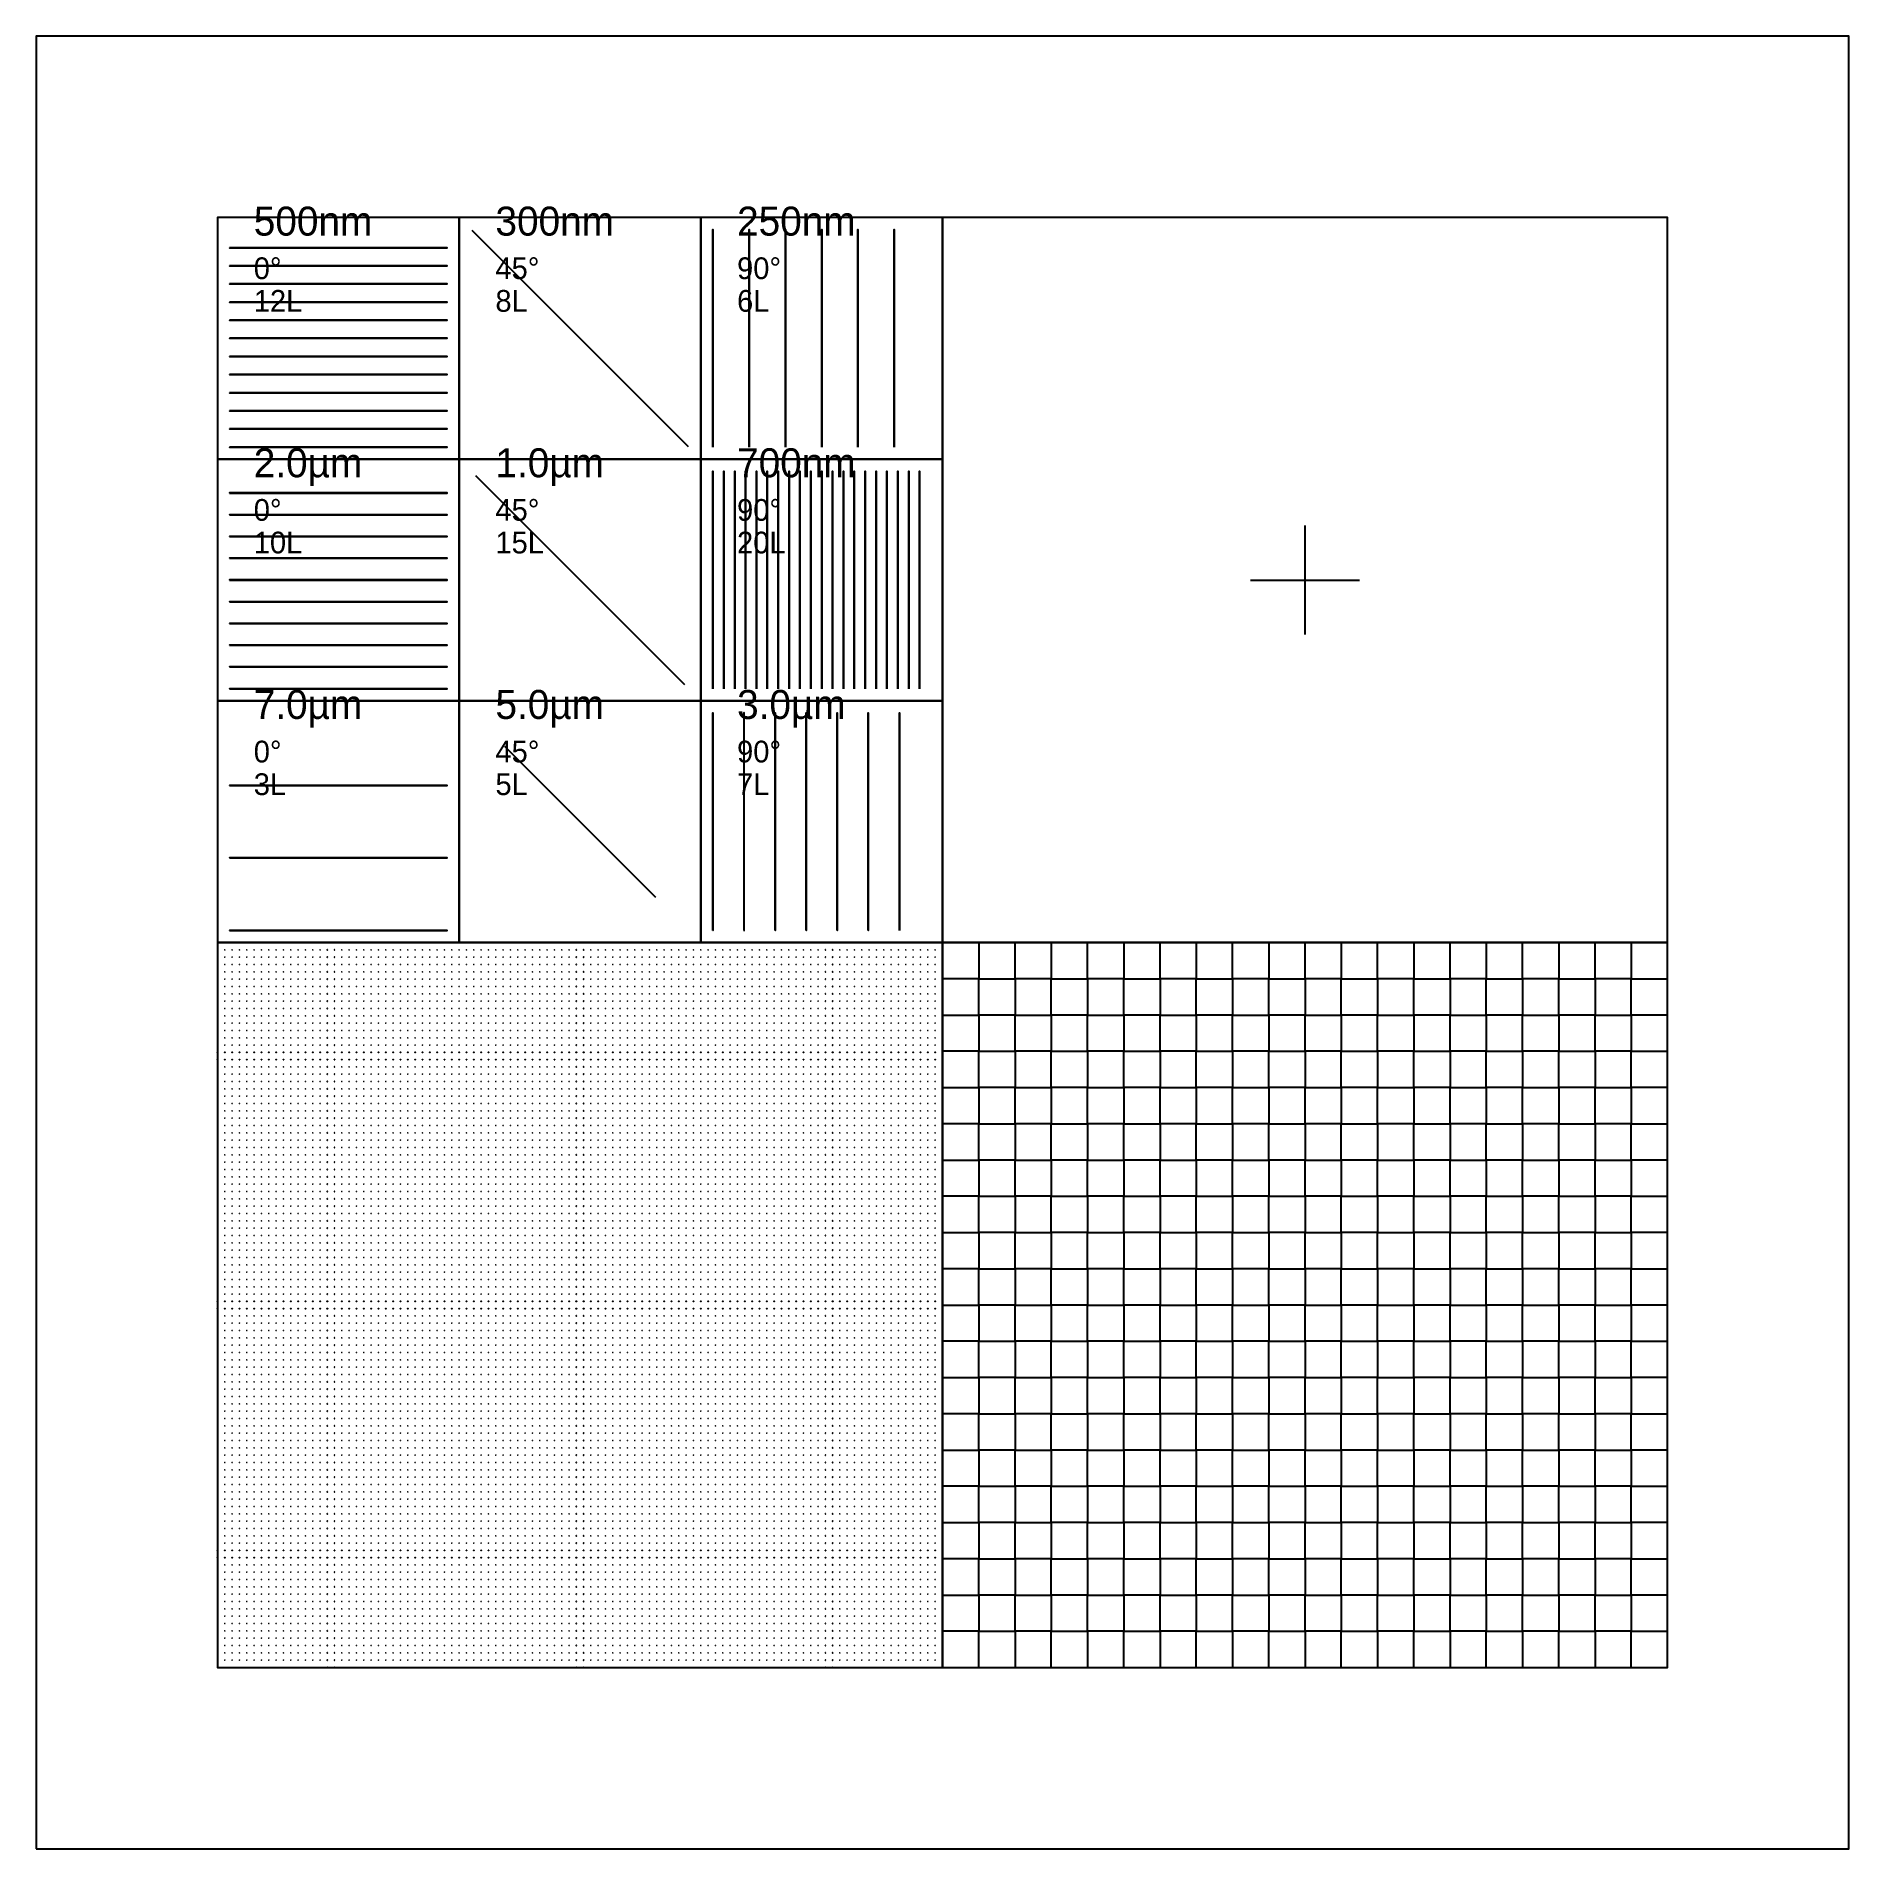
# Model space of a CAD drawing. Header units: metres. Extents: x 0 to 50, y 0 to 50.
import ezdxf

# ---------------------------------------------------------------- set-up
doc = ezdxf.new("R2010")
doc.units = ezdxf.units.M

msp = doc.modelspace()

# ---------------------------------------------------------------- texts
for s, height, p in [('500nm', 0.8, (6, 44.5)), ('300nm', 0.8, (12.667, 44.5)), ('250nm', 0.8, (19.333, 44.5)), ('0°', 0.6, (6, 43.3)), ('45°', 0.6, (12.667, 43.3)), ('90°', 0.6, (19.333, 43.3)), ('12L', 0.6, (6, 42.4)), ('8L', 0.6, (12.667, 42.4)), ('6L', 0.6, (19.333, 42.4)), ('2.0µm', 0.8, (6, 37.833)), ('1.0µm', 0.8, (12.667, 37.833)), ('700nm', 0.8, (19.333, 37.833)), ('0°', 0.6, (6, 36.633)), ('45°', 0.6, (12.667, 36.633)), ('90°', 0.6, (19.333, 36.633)), ('10L', 0.6, (6, 35.733)), ('15L', 0.6, (12.667, 35.733)), ('20L', 0.6, (19.333, 35.733)), ('7.0µm', 0.8, (6, 31.167)), ('5.0µm', 0.8, (12.667, 31.167)), ('3.0µm', 0.8, (19.333, 31.167)), ('0°', 0.6, (6, 29.967)), ('45°', 0.6, (12.667, 29.967)), ('90°', 0.6, (19.333, 29.967)), ('3L', 0.6, (6, 29.067)), ('5L', 0.6, (12.667, 29.067)), ('7L', 0.6, (19.333, 29.067))]:
    msp.add_text(s, height=height).set_placement(p)

# ---------------------------------------------------------------- linework, layer by layer
for p, q in [((12.015, 44.652), (14.985, 41.682)), ((12.765, 43.902), (15.735, 40.932)), ((13.515, 43.152), (16.485, 40.182)), ((14.265, 42.402), (17.235, 39.432)), ((15.015, 41.652), (17.985, 38.682)), ((12.115, 37.885), (15.085, 34.915)), ((12.515, 37.485), (15.485, 34.515)), ((12.915, 37.085), (15.885, 34.115)), ((13.315, 36.685), (16.285, 33.715)), ((35, 33.5), (35, 36.5)), ((13.715, 36.285), (16.685, 33.315)), ((14.115, 35.885), (17.085, 32.915)), ((14.515, 35.485), (17.485, 32.515)), ((14.915, 35.085), (17.885, 32.115)), ((33.5, 35), (36.5, 35)), ((12.915, 30.418), (15.885, 27.448)), ((14.115, 29.218), (17.085, 26.248))]:
    msp.add_line(p, q)
for points in [[(0, 0), (50, 0), (50, 50), (0, 50), (0, 0)], [(5, 38.333), (11.667, 38.333), (11.667, 45), (5, 45), (5, 38.333)], [(5, 25), (25, 25), (25, 45), (5, 45), (5, 25)], [(11.667, 38.333), (18.333, 38.333), (18.333, 45), (11.667, 45), (11.667, 38.333)], [(18.333, 38.333), (25, 38.333), (25, 45), (18.333, 45), (18.333, 38.333)], [(25, 25), (45, 25), (45, 45), (25, 45), (25, 25)], [(18.667, 38.667), (18.667, 38.667), (18.667, 44.667), (18.667, 44.667), (18.667, 38.667)], [(19.667, 38.667), (19.667, 38.667), (19.667, 44.667), (19.667, 44.667), (19.667, 38.667)], [(20.667, 38.667), (20.667, 38.667), (20.667, 44.667), (20.667, 44.667), (20.667, 38.667)], [(21.667, 38.667), (21.667, 38.667), (21.667, 44.667), (21.667, 44.667), (21.667, 38.667)], [(22.667, 38.667), (22.667, 38.667), (22.667, 44.667), (22.667, 44.667), (22.667, 38.667)], [(23.667, 38.667), (23.667, 38.667), (23.667, 44.667), (23.667, 44.667), (23.667, 38.667)], [(5.333, 44.167), (11.333, 44.167), (11.333, 44.167), (5.333, 44.167), (5.333, 44.167)], [(5.333, 43.667), (11.333, 43.667), (11.333, 43.667), (5.333, 43.667), (5.333, 43.667)], [(5.333, 43.167), (11.333, 43.167), (11.333, 43.167), (5.333, 43.167), (5.333, 43.167)], [(5.333, 42.667), (11.333, 42.667), (11.333, 42.667), (5.333, 42.667), (5.333, 42.667)], [(5.333, 42.167), (11.333, 42.167), (11.333, 42.167), (5.333, 42.167), (5.333, 42.167)], [(5.333, 41.667), (11.333, 41.667), (11.333, 41.667), (5.333, 41.667), (5.333, 41.667)], [(5.333, 41.167), (11.333, 41.167), (11.333, 41.167), (5.333, 41.167), (5.333, 41.167)], [(5.333, 40.667), (11.333, 40.667), (11.333, 40.667), (5.333, 40.667), (5.333, 40.667)], [(5.333, 40.167), (11.333, 40.167), (11.333, 40.167), (5.333, 40.167), (5.333, 40.167)], [(5.333, 39.667), (11.333, 39.667), (11.333, 39.667), (5.333, 39.667), (5.333, 39.667)], [(5.333, 39.167), (11.333, 39.167), (11.333, 39.167), (5.333, 39.167), (5.333, 39.167)], [(5.333, 38.667), (11.333, 38.667), (11.333, 38.667), (5.333, 38.667), (5.333, 38.667)], [(5, 31.667), (11.667, 31.667), (11.667, 38.333), (5, 38.333), (5, 31.667)], [(11.667, 31.667), (18.333, 31.667), (18.333, 38.333), (11.667, 38.333), (11.667, 31.667)], [(18.333, 31.667), (25, 31.667), (25, 38.333), (18.333, 38.333), (18.333, 31.667)], [(18.667, 32), (18.667, 32), (18.667, 38), (18.667, 38), (18.667, 32)], [(18.967, 32), (18.967, 32), (18.967, 38), (18.967, 38), (18.967, 32)], [(19.267, 32), (19.267, 32), (19.267, 38), (19.267, 38), (19.267, 32)], [(19.567, 32), (19.567, 32), (19.567, 38), (19.567, 38), (19.567, 32)], [(19.867, 32), (19.867, 32), (19.867, 38), (19.867, 38), (19.867, 32)], [(20.167, 32), (20.167, 32), (20.167, 38), (20.167, 38), (20.167, 32)], [(20.467, 32), (20.467, 32), (20.467, 38), (20.467, 38), (20.467, 32)], [(20.767, 32), (20.767, 32), (20.767, 38), (20.767, 38), (20.767, 32)], [(21.067, 32), (21.067, 32), (21.067, 38), (21.067, 38), (21.067, 32)], [(21.367, 32), (21.367, 32), (21.367, 38), (21.367, 38), (21.367, 32)], [(21.667, 32), (21.667, 32), (21.667, 38), (21.667, 38), (21.667, 32)], [(21.967, 32), (21.967, 32), (21.967, 38), (21.967, 38), (21.967, 32)], [(22.267, 32), (22.267, 32), (22.267, 38), (22.267, 38), (22.267, 32)], [(22.567, 32), (22.567, 32), (22.567, 38), (22.567, 38), (22.567, 32)], [(22.867, 32), (22.867, 32), (22.867, 38), (22.867, 38), (22.867, 32)], [(23.167, 32), (23.167, 32), (23.167, 38), (23.167, 38), (23.167, 32)], [(23.467, 32), (23.467, 32), (23.467, 38), (23.467, 38), (23.467, 32)], [(23.767, 32), (23.767, 32), (23.767, 38), (23.767, 38), (23.767, 32)], [(24.067, 32), (24.067, 32), (24.067, 38), (24.067, 38), (24.067, 32)], [(24.367, 32), (24.367, 32), (24.367, 38), (24.367, 38), (24.367, 32)], [(5.333, 37.4), (11.333, 37.4), (11.333, 37.401), (5.333, 37.401), (5.333, 37.4)], [(5.333, 36.8), (11.333, 36.8), (11.333, 36.801), (5.333, 36.801), (5.333, 36.8)], [(5.333, 36.2), (11.333, 36.2), (11.333, 36.201), (5.333, 36.201), (5.333, 36.2)], [(5.333, 35.6), (11.333, 35.6), (11.333, 35.601), (5.333, 35.601), (5.333, 35.6)], [(5.333, 35), (11.333, 35), (11.333, 35.001), (5.333, 35.001), (5.333, 35)], [(5.333, 34.4), (11.333, 34.4), (11.333, 34.401), (5.333, 34.401), (5.333, 34.4)], [(5.333, 33.8), (11.333, 33.8), (11.333, 33.801), (5.333, 33.801), (5.333, 33.8)], [(5.333, 33.2), (11.333, 33.2), (11.333, 33.201), (5.333, 33.201), (5.333, 33.2)], [(5.333, 32.6), (11.333, 32.6), (11.333, 32.601), (5.333, 32.601), (5.333, 32.6)], [(5.333, 32), (11.333, 32), (11.333, 32.001), (5.333, 32.001), (5.333, 32)], [(5, 25), (11.667, 25), (11.667, 31.667), (5, 31.667), (5, 25)], [(11.667, 25), (18.333, 25), (18.333, 31.667), (11.667, 31.667), (11.667, 25)], [(18.333, 25), (25, 25), (25, 31.667), (18.333, 31.667), (18.333, 25)], [(18.667, 25.333), (18.668, 25.333), (18.668, 31.333), (18.667, 31.333), (18.667, 25.333)], [(19.524, 25.333), (19.525, 25.333), (19.525, 31.333), (19.524, 31.333), (19.524, 25.333)], [(20.381, 25.333), (20.382, 25.333), (20.382, 31.333), (20.381, 31.333), (20.381, 25.333)], [(21.238, 25.333), (21.239, 25.333), (21.239, 31.333), (21.238, 31.333), (21.238, 25.333)], [(22.095, 25.333), (22.096, 25.333), (22.096, 31.333), (22.095, 31.333), (22.095, 25.333)], [(22.952, 25.333), (22.953, 25.333), (22.953, 31.333), (22.952, 31.333), (22.952, 25.333)], [(23.81, 25.333), (23.81, 25.333), (23.81, 31.333), (23.81, 31.333), (23.81, 25.333)], [(5.333, 29.333), (11.333, 29.333), (11.333, 29.335), (5.333, 29.335), (5.333, 29.333)], [(5.333, 27.333), (11.333, 27.333), (11.333, 27.335), (5.333, 27.335), (5.333, 27.333)], [(5, 5), (25, 5), (25, 25), (5, 25), (5, 5)], [(5.333, 25.333), (11.333, 25.333), (11.333, 25.335), (5.333, 25.335), (5.333, 25.333)], [(25, 5), (45, 5), (45, 25), (25, 25), (25, 5)], [(26, 24), (27, 24), (27, 25), (26, 25), (26, 24)], [(28, 24), (29, 24), (29, 25), (28, 25), (28, 24)], [(30, 24), (31, 24), (31, 25), (30, 25), (30, 24)], [(32, 24), (33, 24), (33, 25), (32, 25), (32, 24)], [(34, 24), (35, 24), (35, 25), (34, 25), (34, 24)], [(36, 24), (37, 24), (37, 25), (36, 25), (36, 24)], [(38, 24), (39, 24), (39, 25), (38, 25), (38, 24)], [(40, 24), (41, 24), (41, 25), (40, 25), (40, 24)], [(42, 24), (43, 24), (43, 25), (42, 25), (42, 24)], [(44, 24), (45, 24), (45, 25), (44, 25), (44, 24)], [(25, 23), (26, 23), (26, 24), (25, 24), (25, 23)], [(27, 23), (28, 23), (28, 24), (27, 24), (27, 23)], [(29, 23), (30, 23), (30, 24), (29, 24), (29, 23)], [(31, 23), (32, 23), (32, 24), (31, 24), (31, 23)], [(33, 23), (34, 23), (34, 24), (33, 24), (33, 23)], [(35, 23), (36, 23), (36, 24), (35, 24), (35, 23)], [(37, 23), (38, 23), (38, 24), (37, 24), (37, 23)], [(39, 23), (40, 23), (40, 24), (39, 24), (39, 23)], [(41, 23), (42, 23), (42, 24), (41, 24), (41, 23)], [(43, 23), (44, 23), (44, 24), (43, 24), (43, 23)], [(26, 22), (27, 22), (27, 23), (26, 23), (26, 22)], [(28, 22), (29, 22), (29, 23), (28, 23), (28, 22)], [(30, 22), (31, 22), (31, 23), (30, 23), (30, 22)], [(32, 22), (33, 22), (33, 23), (32, 23), (32, 22)], [(34, 22), (35, 22), (35, 23), (34, 23), (34, 22)], [(36, 22), (37, 22), (37, 23), (36, 23), (36, 22)], [(38, 22), (39, 22), (39, 23), (38, 23), (38, 22)], [(40, 22), (41, 22), (41, 23), (40, 23), (40, 22)], [(42, 22), (43, 22), (43, 23), (42, 23), (42, 22)], [(44, 22), (45, 22), (45, 23), (44, 23), (44, 22)], [(25, 21), (26, 21), (26, 22), (25, 22), (25, 21)], [(27, 21), (28, 21), (28, 22), (27, 22), (27, 21)], [(29, 21), (30, 21), (30, 22), (29, 22), (29, 21)], [(31, 21), (32, 21), (32, 22), (31, 22), (31, 21)], [(33, 21), (34, 21), (34, 22), (33, 22), (33, 21)], [(35, 21), (36, 21), (36, 22), (35, 22), (35, 21)], [(37, 21), (38, 21), (38, 22), (37, 22), (37, 21)], [(39, 21), (40, 21), (40, 22), (39, 22), (39, 21)], [(41, 21), (42, 21), (42, 22), (41, 22), (41, 21)], [(43, 21), (44, 21), (44, 22), (43, 22), (43, 21)], [(26, 20), (27, 20), (27, 21), (26, 21), (26, 20)], [(28, 20), (29, 20), (29, 21), (28, 21), (28, 20)], [(30, 20), (31, 20), (31, 21), (30, 21), (30, 20)], [(32, 20), (33, 20), (33, 21), (32, 21), (32, 20)], [(34, 20), (35, 20), (35, 21), (34, 21), (34, 20)], [(36, 20), (37, 20), (37, 21), (36, 21), (36, 20)], [(38, 20), (39, 20), (39, 21), (38, 21), (38, 20)], [(40, 20), (41, 20), (41, 21), (40, 21), (40, 20)], [(42, 20), (43, 20), (43, 21), (42, 21), (42, 20)], [(44, 20), (45, 20), (45, 21), (44, 21), (44, 20)], [(25, 19), (26, 19), (26, 20), (25, 20), (25, 19)], [(27, 19), (28, 19), (28, 20), (27, 20), (27, 19)], [(29, 19), (30, 19), (30, 20), (29, 20), (29, 19)], [(31, 19), (32, 19), (32, 20), (31, 20), (31, 19)], [(33, 19), (34, 19), (34, 20), (33, 20), (33, 19)], [(35, 19), (36, 19), (36, 20), (35, 20), (35, 19)], [(37, 19), (38, 19), (38, 20), (37, 20), (37, 19)], [(39, 19), (40, 19), (40, 20), (39, 20), (39, 19)], [(41, 19), (42, 19), (42, 20), (41, 20), (41, 19)], [(43, 19), (44, 19), (44, 20), (43, 20), (43, 19)], [(26, 18), (27, 18), (27, 19), (26, 19), (26, 18)], [(28, 18), (29, 18), (29, 19), (28, 19), (28, 18)], [(30, 18), (31, 18), (31, 19), (30, 19), (30, 18)], [(32, 18), (33, 18), (33, 19), (32, 19), (32, 18)], [(34, 18), (35, 18), (35, 19), (34, 19), (34, 18)], [(36, 18), (37, 18), (37, 19), (36, 19), (36, 18)], [(38, 18), (39, 18), (39, 19), (38, 19), (38, 18)], [(40, 18), (41, 18), (41, 19), (40, 19), (40, 18)], [(42, 18), (43, 18), (43, 19), (42, 19), (42, 18)], [(44, 18), (45, 18), (45, 19), (44, 19), (44, 18)], [(25, 17), (26, 17), (26, 18), (25, 18), (25, 17)], [(27, 17), (28, 17), (28, 18), (27, 18), (27, 17)], [(29, 17), (30, 17), (30, 18), (29, 18), (29, 17)], [(31, 17), (32, 17), (32, 18), (31, 18), (31, 17)], [(33, 17), (34, 17), (34, 18), (33, 18), (33, 17)], [(35, 17), (36, 17), (36, 18), (35, 18), (35, 17)], [(37, 17), (38, 17), (38, 18), (37, 18), (37, 17)], [(39, 17), (40, 17), (40, 18), (39, 18), (39, 17)], [(41, 17), (42, 17), (42, 18), (41, 18), (41, 17)], [(43, 17), (44, 17), (44, 18), (43, 18), (43, 17)], [(26, 16), (27, 16), (27, 17), (26, 17), (26, 16)], [(28, 16), (29, 16), (29, 17), (28, 17), (28, 16)], [(30, 16), (31, 16), (31, 17), (30, 17), (30, 16)], [(32, 16), (33, 16), (33, 17), (32, 17), (32, 16)], [(34, 16), (35, 16), (35, 17), (34, 17), (34, 16)], [(36, 16), (37, 16), (37, 17), (36, 17), (36, 16)], [(38, 16), (39, 16), (39, 17), (38, 17), (38, 16)], [(40, 16), (41, 16), (41, 17), (40, 17), (40, 16)], [(42, 16), (43, 16), (43, 17), (42, 17), (42, 16)], [(44, 16), (45, 16), (45, 17), (44, 17), (44, 16)], [(25, 15), (26, 15), (26, 16), (25, 16), (25, 15)], [(27, 15), (28, 15), (28, 16), (27, 16), (27, 15)], [(29, 15), (30, 15), (30, 16), (29, 16), (29, 15)], [(31, 15), (32, 15), (32, 16), (31, 16), (31, 15)], [(33, 15), (34, 15), (34, 16), (33, 16), (33, 15)], [(35, 15), (36, 15), (36, 16), (35, 16), (35, 15)], [(37, 15), (38, 15), (38, 16), (37, 16), (37, 15)], [(39, 15), (40, 15), (40, 16), (39, 16), (39, 15)], [(41, 15), (42, 15), (42, 16), (41, 16), (41, 15)], [(43, 15), (44, 15), (44, 16), (43, 16), (43, 15)], [(26, 14), (27, 14), (27, 15), (26, 15), (26, 14)], [(28, 14), (29, 14), (29, 15), (28, 15), (28, 14)], [(30, 14), (31, 14), (31, 15), (30, 15), (30, 14)], [(32, 14), (33, 14), (33, 15), (32, 15), (32, 14)], [(34, 14), (35, 14), (35, 15), (34, 15), (34, 14)], [(36, 14), (37, 14), (37, 15), (36, 15), (36, 14)], [(38, 14), (39, 14), (39, 15), (38, 15), (38, 14)], [(40, 14), (41, 14), (41, 15), (40, 15), (40, 14)], [(42, 14), (43, 14), (43, 15), (42, 15), (42, 14)], [(44, 14), (45, 14), (45, 15), (44, 15), (44, 14)], [(25, 13), (26, 13), (26, 14), (25, 14), (25, 13)], [(27, 13), (28, 13), (28, 14), (27, 14), (27, 13)], [(29, 13), (30, 13), (30, 14), (29, 14), (29, 13)], [(31, 13), (32, 13), (32, 14), (31, 14), (31, 13)], [(33, 13), (34, 13), (34, 14), (33, 14), (33, 13)], [(35, 13), (36, 13), (36, 14), (35, 14), (35, 13)], [(37, 13), (38, 13), (38, 14), (37, 14), (37, 13)], [(39, 13), (40, 13), (40, 14), (39, 14), (39, 13)], [(41, 13), (42, 13), (42, 14), (41, 14), (41, 13)], [(43, 13), (44, 13), (44, 14), (43, 14), (43, 13)], [(26, 12), (27, 12), (27, 13), (26, 13), (26, 12)], [(28, 12), (29, 12), (29, 13), (28, 13), (28, 12)], [(30, 12), (31, 12), (31, 13), (30, 13), (30, 12)], [(32, 12), (33, 12), (33, 13), (32, 13), (32, 12)], [(34, 12), (35, 12), (35, 13), (34, 13), (34, 12)], [(36, 12), (37, 12), (37, 13), (36, 13), (36, 12)], [(38, 12), (39, 12), (39, 13), (38, 13), (38, 12)], [(40, 12), (41, 12), (41, 13), (40, 13), (40, 12)], [(42, 12), (43, 12), (43, 13), (42, 13), (42, 12)], [(44, 12), (45, 12), (45, 13), (44, 13), (44, 12)], [(25, 11), (26, 11), (26, 12), (25, 12), (25, 11)], [(27, 11), (28, 11), (28, 12), (27, 12), (27, 11)], [(29, 11), (30, 11), (30, 12), (29, 12), (29, 11)], [(31, 11), (32, 11), (32, 12), (31, 12), (31, 11)], [(33, 11), (34, 11), (34, 12), (33, 12), (33, 11)], [(35, 11), (36, 11), (36, 12), (35, 12), (35, 11)], [(37, 11), (38, 11), (38, 12), (37, 12), (37, 11)], [(39, 11), (40, 11), (40, 12), (39, 12), (39, 11)], [(41, 11), (42, 11), (42, 12), (41, 12), (41, 11)], [(43, 11), (44, 11), (44, 12), (43, 12), (43, 11)], [(26, 10), (27, 10), (27, 11), (26, 11), (26, 10)], [(28, 10), (29, 10), (29, 11), (28, 11), (28, 10)], [(30, 10), (31, 10), (31, 11), (30, 11), (30, 10)], [(32, 10), (33, 10), (33, 11), (32, 11), (32, 10)], [(34, 10), (35, 10), (35, 11), (34, 11), (34, 10)], [(36, 10), (37, 10), (37, 11), (36, 11), (36, 10)], [(38, 10), (39, 10), (39, 11), (38, 11), (38, 10)], [(40, 10), (41, 10), (41, 11), (40, 11), (40, 10)], [(42, 10), (43, 10), (43, 11), (42, 11), (42, 10)], [(44, 10), (45, 10), (45, 11), (44, 11), (44, 10)], [(25, 9), (26, 9), (26, 10), (25, 10), (25, 9)], [(27, 9), (28, 9), (28, 10), (27, 10), (27, 9)], [(29, 9), (30, 9), (30, 10), (29, 10), (29, 9)], [(31, 9), (32, 9), (32, 10), (31, 10), (31, 9)], [(33, 9), (34, 9), (34, 10), (33, 10), (33, 9)], [(35, 9), (36, 9), (36, 10), (35, 10), (35, 9)], [(37, 9), (38, 9), (38, 10), (37, 10), (37, 9)], [(39, 9), (40, 9), (40, 10), (39, 10), (39, 9)], [(41, 9), (42, 9), (42, 10), (41, 10), (41, 9)], [(43, 9), (44, 9), (44, 10), (43, 10), (43, 9)], [(26, 8), (27, 8), (27, 9), (26, 9), (26, 8)], [(28, 8), (29, 8), (29, 9), (28, 9), (28, 8)], [(30, 8), (31, 8), (31, 9), (30, 9), (30, 8)], [(32, 8), (33, 8), (33, 9), (32, 9), (32, 8)], [(34, 8), (35, 8), (35, 9), (34, 9), (34, 8)], [(36, 8), (37, 8), (37, 9), (36, 9), (36, 8)], [(38, 8), (39, 8), (39, 9), (38, 9), (38, 8)], [(40, 8), (41, 8), (41, 9), (40, 9), (40, 8)], [(42, 8), (43, 8), (43, 9), (42, 9), (42, 8)], [(44, 8), (45, 8), (45, 9), (44, 9), (44, 8)], [(25, 7), (26, 7), (26, 8), (25, 8), (25, 7)], [(27, 7), (28, 7), (28, 8), (27, 8), (27, 7)], [(29, 7), (30, 7), (30, 8), (29, 8), (29, 7)], [(31, 7), (32, 7), (32, 8), (31, 8), (31, 7)], [(33, 7), (34, 7), (34, 8), (33, 8), (33, 7)], [(35, 7), (36, 7), (36, 8), (35, 8), (35, 7)], [(37, 7), (38, 7), (38, 8), (37, 8), (37, 7)], [(39, 7), (40, 7), (40, 8), (39, 8), (39, 7)], [(41, 7), (42, 7), (42, 8), (41, 8), (41, 7)], [(43, 7), (44, 7), (44, 8), (43, 8), (43, 7)], [(26, 6), (27, 6), (27, 7), (26, 7), (26, 6)], [(28, 6), (29, 6), (29, 7), (28, 7), (28, 6)], [(30, 6), (31, 6), (31, 7), (30, 7), (30, 6)], [(32, 6), (33, 6), (33, 7), (32, 7), (32, 6)], [(34, 6), (35, 6), (35, 7), (34, 7), (34, 6)], [(36, 6), (37, 6), (37, 7), (36, 7), (36, 6)], [(38, 6), (39, 6), (39, 7), (38, 7), (38, 6)], [(40, 6), (41, 6), (41, 7), (40, 7), (40, 6)], [(42, 6), (43, 6), (43, 7), (42, 7), (42, 6)], [(44, 6), (45, 6), (45, 7), (44, 7), (44, 6)], [(25, 5), (26, 5), (26, 6), (25, 6), (25, 5)], [(27, 5), (28, 5), (28, 6), (27, 6), (27, 5)], [(29, 5), (30, 5), (30, 6), (29, 6), (29, 5)], [(31, 5), (32, 5), (32, 6), (31, 6), (31, 5)], [(33, 5), (34, 5), (34, 6), (33, 6), (33, 5)], [(35, 5), (36, 5), (36, 6), (35, 6), (35, 5)], [(37, 5), (38, 5), (38, 6), (37, 6), (37, 5)], [(39, 5), (40, 5), (40, 6), (39, 6), (39, 5)], [(41, 5), (42, 5), (42, 6), (41, 6), (41, 5)], [(43, 5), (44, 5), (44, 6), (43, 6), (43, 5)]]:
    msp.add_lwpolyline(points, close=True)
for centre in [(5, 25), (5.202, 25), (5.404, 25), (5.606, 25), (5.808, 25), (6.01, 25), (6.212, 25), (6.414, 25), (6.616, 25), (6.818, 25), (7.02, 25), (7.222, 25), (7.424, 25), (7.626, 25), (7.828, 25), (8.03, 25), (8.232, 25), (8.434, 25), (8.636, 25), (8.838, 25), (9.04, 25), (9.242, 25), (9.444, 25), (9.646, 25), (9.848, 25), (10.051, 25), (10.253, 25), (10.455, 25), (10.657, 25), (10.859, 25), (11.061, 25), (11.263, 25), (11.465, 25), (11.667, 25), (11.869, 25), (12.071, 25), (12.273, 25), (12.475, 25), (12.677, 25), (12.879, 25), (13.081, 25), (13.283, 25), (13.485, 25), (13.687, 25), (13.889, 25), (14.091, 25), (14.293, 25), (14.495, 25), (14.697, 25), (14.899, 25), (15.101, 25), (15.303, 25), (15.505, 25), (15.707, 25), (15.909, 25), (16.111, 25), (16.313, 25), (16.515, 25), (16.717, 25), (16.919, 25), (17.121, 25), (17.323, 25), (17.525, 25), (17.727, 25), (17.929, 25), (18.131, 25), (18.333, 25), (18.535, 25), (18.737, 25), (18.939, 25), (19.141, 25), (19.343, 25), (19.545, 25), (19.747, 25), (19.949, 25), (20.152, 25), (20.354, 25), (20.556, 25), (20.758, 25), (20.96, 25), (21.162, 25), (21.364, 25), (21.566, 25), (21.768, 25), (21.97, 25), (22.172, 25), (22.374, 25), (22.576, 25), (22.778, 25), (22.98, 25), (23.182, 25), (23.384, 25), (23.586, 25), (23.788, 25), (23.99, 25), (24.192, 25), (24.394, 25), (24.596, 25), (24.798, 25), (25, 25), (5, 24.798), (5, 24.596), (5.202, 24.798), (5.202, 24.596), (5.404, 24.798), (5.404, 24.596), (5.606, 24.798), (5.606, 24.596), (5.808, 24.798), (5.808, 24.596), (6.01, 24.798), (6.01, 24.596), (6.212, 24.798), (6.212, 24.596), (6.414, 24.798), (6.414, 24.596), (6.616, 24.798), (6.616, 24.596), (6.818, 24.798), (6.818, 24.596), (7.02, 24.798), (7.02, 24.596), (7.222, 24.798), (7.222, 24.596), (7.424, 24.798), (7.424, 24.596), (7.626, 24.798), (7.626, 24.596), (7.828, 24.798), (7.828, 24.596), (8.03, 24.798), (8.03, 24.596), (8.232, 24.798), (8.232, 24.596), (8.434, 24.798), (8.434, 24.596), (8.636, 24.798), (8.636, 24.596), (8.838, 24.798), (8.838, 24.596), (9.04, 24.798), (9.04, 24.596), (9.242, 24.798), (9.242, 24.596), (9.444, 24.798), (9.444, 24.596), (9.646, 24.798), (9.646, 24.596), (9.848, 24.798), (9.848, 24.596), (10.051, 24.798), (10.051, 24.596), (10.253, 24.798), (10.253, 24.596), (10.455, 24.798), (10.455, 24.596), (10.657, 24.798), (10.657, 24.596), (10.859, 24.798), (10.859, 24.596), (11.061, 24.798), (11.061, 24.596), (11.263, 24.798), (11.263, 24.596), (11.465, 24.798), (11.465, 24.596), (11.667, 24.798), (11.667, 24.596), (11.869, 24.798), (11.869, 24.596), (12.071, 24.798), (12.071, 24.596), (12.273, 24.798), (12.273, 24.596), (12.475, 24.798), (12.475, 24.596), (12.677, 24.798), (12.677, 24.596), (12.879, 24.798), (12.879, 24.596), (13.081, 24.798), (13.081, 24.596), (13.283, 24.798), (13.283, 24.596), (13.485, 24.798), (13.485, 24.596), (13.687, 24.798), (13.687, 24.596), (13.889, 24.798), (13.889, 24.596), (14.091, 24.798), (14.091, 24.596), (14.293, 24.798), (14.293, 24.596), (14.495, 24.798), (14.495, 24.596), (14.697, 24.798), (14.697, 24.596), (14.899, 24.798), (14.899, 24.596), (15.101, 24.798), (15.101, 24.596), (15.303, 24.798), (15.303, 24.596), (15.505, 24.798), (15.505, 24.596), (15.707, 24.798), (15.707, 24.596), (15.909, 24.798), (15.909, 24.596), (16.111, 24.798), (16.111, 24.596), (16.313, 24.798), (16.313, 24.596), (16.515, 24.798), (16.515, 24.596), (16.717, 24.798), (16.717, 24.596), (16.919, 24.798), (16.919, 24.596), (17.121, 24.798), (17.121, 24.596), (17.323, 24.798), (17.323, 24.596), (17.525, 24.798), (17.525, 24.596), (17.727, 24.798), (17.727, 24.596), (17.929, 24.798), (17.929, 24.596), (18.131, 24.798), (18.131, 24.596), (18.333, 24.798), (18.333, 24.596), (18.535, 24.798), (18.535, 24.596), (18.737, 24.798), (18.737, 24.596), (18.939, 24.798), (18.939, 24.596), (19.141, 24.798), (19.141, 24.596), (19.343, 24.798), (19.343, 24.596), (19.545, 24.798), (19.545, 24.596), (19.747, 24.798), (19.747, 24.596), (19.949, 24.798), (19.949, 24.596), (20.152, 24.798), (20.152, 24.596), (20.354, 24.798), (20.354, 24.596), (20.556, 24.798), (20.556, 24.596), (20.758, 24.798), (20.758, 24.596), (20.96, 24.798), (20.96, 24.596), (21.162, 24.798), (21.162, 24.596), (21.364, 24.798), (21.364, 24.596), (21.566, 24.798), (21.566, 24.596), (21.768, 24.798), (21.768, 24.596), (21.97, 24.798), (21.97, 24.596), (22.172, 24.798), (22.172, 24.596), (22.374, 24.798), (22.374, 24.596), (22.576, 24.798), (22.576, 24.596), (22.778, 24.798), (22.778, 24.596), (22.98, 24.798), (22.98, 24.596), (23.182, 24.798), (23.182, 24.596), (23.384, 24.798), (23.384, 24.596), (23.586, 24.798), (23.586, 24.596), (23.788, 24.798), (23.788, 24.596), (23.99, 24.798), (23.99, 24.596), (24.192, 24.798), (24.192, 24.596), (24.394, 24.798), (24.394, 24.596), (24.596, 24.798), (24.596, 24.596), (24.798, 24.798), (24.798, 24.596), (25, 24.798), (25, 24.596), (5, 24.394), (5, 24.192), (5.202, 24.394), (5.202, 24.192), (5.404, 24.394), (5.404, 24.192), (5.606, 24.394), (5.606, 24.192), (5.808, 24.394), (5.808, 24.192), (6.01, 24.394), (6.01, 24.192), (6.212, 24.394), (6.212, 24.192), (6.414, 24.394), (6.414, 24.192), (6.616, 24.394), (6.616, 24.192), (6.818, 24.394), (6.818, 24.192), (7.02, 24.394), (7.02, 24.192), (7.222, 24.394), (7.222, 24.192), (7.424, 24.394), (7.424, 24.192), (7.626, 24.394), (7.626, 24.192), (7.828, 24.394), (7.828, 24.192), (8.03, 24.394), (8.03, 24.192), (8.232, 24.394), (8.232, 24.192), (8.434, 24.394), (8.434, 24.192), (8.636, 24.394), (8.636, 24.192), (8.838, 24.394), (8.838, 24.192), (9.04, 24.394), (9.04, 24.192), (9.242, 24.394), (9.242, 24.192), (9.444, 24.394), (9.444, 24.192), (9.646, 24.394), (9.646, 24.192), (9.848, 24.394), (9.848, 24.192), (10.051, 24.394), (10.051, 24.192), (10.253, 24.394), (10.253, 24.192), (10.455, 24.394), (10.455, 24.192), (10.657, 24.394), (10.657, 24.192), (10.859, 24.394), (10.859, 24.192), (11.061, 24.394), (11.061, 24.192), (11.263, 24.394), (11.263, 24.192), (11.465, 24.394), (11.465, 24.192), (11.667, 24.394), (11.667, 24.192), (11.869, 24.394), (11.869, 24.192), (12.071, 24.394), (12.071, 24.192), (12.273, 24.394), (12.273, 24.192), (12.475, 24.394), (12.475, 24.192), (12.677, 24.394), (12.677, 24.192), (12.879, 24.394), (12.879, 24.192), (13.081, 24.394), (13.081, 24.192), (13.283, 24.394), (13.283, 24.192), (13.485, 24.394), (13.485, 24.192), (13.687, 24.394), (13.687, 24.192), (13.889, 24.394), (13.889, 24.192), (14.091, 24.394), (14.091, 24.192), (14.293, 24.394), (14.293, 24.192), (14.495, 24.394), (14.495, 24.192), (14.697, 24.394), (14.697, 24.192), (14.899, 24.394), (14.899, 24.192), (15.101, 24.394), (15.101, 24.192), (15.303, 24.394), (15.303, 24.192), (15.505, 24.394), (15.505, 24.192), (15.707, 24.394), (15.707, 24.192), (15.909, 24.394), (15.909, 24.192), (16.111, 24.394), (16.111, 24.192), (16.313, 24.394), (16.313, 24.192), (16.515, 24.394), (16.515, 24.192), (16.717, 24.394), (16.717, 24.192), (16.919, 24.394), (16.919, 24.192), (17.121, 24.394), (17.121, 24.192), (17.323, 24.394), (17.323, 24.192), (17.525, 24.394), (17.525, 24.192), (17.727, 24.394), (17.727, 24.192), (17.929, 24.394), (17.929, 24.192), (18.131, 24.394), (18.131, 24.192), (18.333, 24.394), (18.333, 24.192), (18.535, 24.394), (18.535, 24.192), (18.737, 24.394), (18.737, 24.192), (18.939, 24.394), (18.939, 24.192), (19.141, 24.394), (19.141, 24.192), (19.343, 24.394), (19.343, 24.192), (19.545, 24.394), (19.545, 24.192), (19.747, 24.394), (19.747, 24.192), (19.949, 24.394), (19.949, 24.192), (20.152, 24.394), (20.152, 24.192), (20.354, 24.394), (20.354, 24.192), (20.556, 24.394), (20.556, 24.192), (20.758, 24.394), (20.758, 24.192), (20.96, 24.394), (20.96, 24.192), (21.162, 24.394), (21.162, 24.192), (21.364, 24.394), (21.364, 24.192), (21.566, 24.394), (21.566, 24.192), (21.768, 24.394), (21.768, 24.192), (21.97, 24.394), (21.97, 24.192), (22.172, 24.394), (22.172, 24.192), (22.374, 24.394), (22.374, 24.192), (22.576, 24.394), (22.576, 24.192), (22.778, 24.394), (22.778, 24.192), (22.98, 24.394), (22.98, 24.192), (23.182, 24.394), (23.182, 24.192), (23.384, 24.394), (23.384, 24.192), (23.586, 24.394), (23.586, 24.192), (23.788, 24.394), (23.788, 24.192), (23.99, 24.394), (23.99, 24.192), (24.192, 24.394), (24.192, 24.192), (24.394, 24.394), (24.394, 24.192), (24.596, 24.394), (24.596, 24.192), (24.798, 24.394), (24.798, 24.192), (25, 24.394), (25, 24.192), (5, 23.99), (5, 23.788), (5, 23.586), (5.202, 23.99), (5.202, 23.788), (5.202, 23.586), (5.404, 23.99), (5.404, 23.788), (5.404, 23.586), (5.606, 23.99), (5.606, 23.788), (5.606, 23.586), (5.808, 23.99), (5.808, 23.788), (5.808, 23.586), (6.01, 23.99), (6.01, 23.788), (6.01, 23.586), (6.212, 23.99), (6.212, 23.788), (6.212, 23.586), (6.414, 23.99), (6.414, 23.788), (6.414, 23.586), (6.616, 23.99), (6.616, 23.788), (6.616, 23.586), (6.818, 23.99), (6.818, 23.788), (6.818, 23.586), (7.02, 23.99), (7.02, 23.788), (7.02, 23.586), (7.222, 23.99), (7.222, 23.788), (7.222, 23.586), (7.424, 23.99), (7.424, 23.788), (7.424, 23.586), (7.626, 23.99), (7.626, 23.788), (7.626, 23.586), (7.828, 23.99), (7.828, 23.788), (7.828, 23.586), (8.03, 23.99), (8.03, 23.788), (8.03, 23.586), (8.232, 23.99), (8.232, 23.788), (8.232, 23.586), (8.434, 23.99), (8.434, 23.788), (8.434, 23.586), (8.636, 23.99), (8.636, 23.788), (8.636, 23.586), (8.838, 23.99), (8.838, 23.788), (8.838, 23.586), (9.04, 23.99), (9.04, 23.788), (9.04, 23.586), (9.242, 23.99), (9.242, 23.788), (9.242, 23.586), (9.444, 23.99), (9.444, 23.788), (9.444, 23.586), (9.646, 23.99), (9.646, 23.788), (9.646, 23.586), (9.848, 23.99), (9.848, 23.788), (9.848, 23.586), (10.051, 23.99), (10.051, 23.788), (10.051, 23.586), (10.253, 23.99), (10.253, 23.788), (10.253, 23.586), (10.455, 23.99), (10.455, 23.788), (10.455, 23.586), (10.657, 23.99), (10.657, 23.788), (10.657, 23.586), (10.859, 23.99), (10.859, 23.788), (10.859, 23.586), (11.061, 23.99), (11.061, 23.788), (11.061, 23.586), (11.263, 23.99), (11.263, 23.788), (11.263, 23.586), (11.465, 23.99), (11.465, 23.788), (11.465, 23.586), (11.667, 23.99), (11.667, 23.788), (11.667, 23.586), (11.869, 23.99), (11.869, 23.788), (11.869, 23.586), (12.071, 23.99), (12.071, 23.788), (12.071, 23.586), (12.273, 23.99), (12.273, 23.788), (12.273, 23.586), (12.475, 23.99), (12.475, 23.788), (12.475, 23.586), (12.677, 23.99), (12.677, 23.788), (12.677, 23.586), (12.879, 23.99), (12.879, 23.788), (12.879, 23.586), (13.081, 23.99), (13.081, 23.788), (13.081, 23.586), (13.283, 23.99), (13.283, 23.788), (13.283, 23.586), (13.485, 23.99), (13.485, 23.788), (13.485, 23.586), (13.687, 23.99), (13.687, 23.788), (13.687, 23.586), (13.889, 23.99), (13.889, 23.788), (13.889, 23.586), (14.091, 23.99), (14.091, 23.788), (14.091, 23.586), (14.293, 23.99), (14.293, 23.788), (14.293, 23.586), (14.495, 23.99), (14.495, 23.788), (14.495, 23.586), (14.697, 23.99), (14.697, 23.788), (14.697, 23.586), (14.899, 23.99), (14.899, 23.788), (14.899, 23.586), (15.101, 23.99), (15.101, 23.788), (15.101, 23.586), (15.303, 23.99), (15.303, 23.788), (15.303, 23.586), (15.505, 23.99), (15.505, 23.788), (15.505, 23.586), (15.707, 23.99), (15.707, 23.788), (15.707, 23.586), (15.909, 23.99), (15.909, 23.788), (15.909, 23.586), (16.111, 23.99), (16.111, 23.788), (16.111, 23.586), (16.313, 23.99), (16.313, 23.788), (16.313, 23.586), (16.515, 23.99), (16.515, 23.788), (16.515, 23.586), (16.717, 23.99), (16.717, 23.788), (16.717, 23.586), (16.919, 23.99), (16.919, 23.788), (16.919, 23.586), (17.121, 23.99), (17.121, 23.788), (17.121, 23.586), (17.323, 23.99), (17.323, 23.788), (17.323, 23.586), (17.525, 23.99), (17.525, 23.788), (17.525, 23.586), (17.727, 23.99), (17.727, 23.788), (17.727, 23.586), (17.929, 23.99), (17.929, 23.788), (17.929, 23.586), (18.131, 23.99), (18.131, 23.788), (18.131, 23.586), (18.333, 23.99), (18.333, 23.788), (18.333, 23.586), (18.535, 23.99), (18.535, 23.788), (18.535, 23.586), (18.737, 23.99), (18.737, 23.788), (18.737, 23.586), (18.939, 23.99), (18.939, 23.788), (18.939, 23.586), (19.141, 23.99), (19.141, 23.788), (19.141, 23.586), (19.343, 23.99), (19.343, 23.788), (19.343, 23.586), (19.545, 23.99), (19.545, 23.788), (19.545, 23.586), (19.747, 23.99), (19.747, 23.788), (19.747, 23.586), (19.949, 23.99), (19.949, 23.788), (19.949, 23.586), (20.152, 23.99), (20.152, 23.788), (20.152, 23.586), (20.354, 23.99), (20.354, 23.788), (20.354, 23.586), (20.556, 23.99), (20.556, 23.788), (20.556, 23.586), (20.758, 23.99), (20.758, 23.788), (20.758, 23.586), (20.96, 23.99), (20.96, 23.788), (20.96, 23.586), (21.162, 23.99), (21.162, 23.788), (21.162, 23.586), (21.364, 23.99), (21.364, 23.788), (21.364, 23.586), (21.566, 23.99), (21.566, 23.788), (21.566, 23.586), (21.768, 23.99), (21.768, 23.788), (21.768, 23.586), (21.97, 23.99), (21.97, 23.788), (21.97, 23.586), (22.172, 23.99), (22.172, 23.788), (22.172, 23.586), (22.374, 23.99), (22.374, 23.788), (22.374, 23.586), (22.576, 23.99), (22.576, 23.788), (22.576, 23.586), (22.778, 23.99), (22.778, 23.788), (22.778, 23.586), (22.98, 23.99), (22.98, 23.788), (22.98, 23.586), (23.182, 23.99), (23.182, 23.788), (23.182, 23.586), (23.384, 23.99), (23.384, 23.788), (23.384, 23.586), (23.586, 23.99), (23.586, 23.788), (23.586, 23.586), (23.788, 23.99), (23.788, 23.788), (23.788, 23.586), (23.99, 23.99), (23.99, 23.788), (23.99, 23.586), (24.192, 23.99), (24.192, 23.788), (24.192, 23.586), (24.394, 23.99), (24.394, 23.788), (24.394, 23.586), (24.596, 23.99), (24.596, 23.788), (24.596, 23.586), (24.798, 23.99), (24.798, 23.788), (24.798, 23.586), (25, 23.99), (25, 23.788), (25, 23.586), (5, 23.384), (5, 23.182), (5.202, 23.384), (5.202, 23.182), (5.404, 23.384), (5.404, 23.182), (5.606, 23.384), (5.606, 23.182), (5.808, 23.384), (5.808, 23.182), (6.01, 23.384), (6.01, 23.182), (6.212, 23.384), (6.212, 23.182), (6.414, 23.384), (6.414, 23.182), (6.616, 23.384), (6.616, 23.182), (6.818, 23.384), (6.818, 23.182), (7.02, 23.384), (7.02, 23.182), (7.222, 23.384), (7.222, 23.182), (7.424, 23.384), (7.424, 23.182), (7.626, 23.384), (7.626, 23.182), (7.828, 23.384), (7.828, 23.182), (8.03, 23.384), (8.03, 23.182), (8.232, 23.384), (8.232, 23.182), (8.434, 23.384), (8.434, 23.182), (8.636, 23.384), (8.636, 23.182), (8.838, 23.384), (8.838, 23.182), (9.04, 23.384), (9.04, 23.182), (9.242, 23.384), (9.242, 23.182), (9.444, 23.384), (9.444, 23.182), (9.646, 23.384), (9.646, 23.182), (9.848, 23.384), (9.848, 23.182), (10.051, 23.384), (10.051, 23.182), (10.253, 23.384), (10.253, 23.182), (10.455, 23.384), (10.455, 23.182), (10.657, 23.384), (10.657, 23.182), (10.859, 23.384), (10.859, 23.182), (11.061, 23.384), (11.061, 23.182), (11.263, 23.384), (11.263, 23.182), (11.465, 23.384), (11.465, 23.182), (11.667, 23.384), (11.667, 23.182), (11.869, 23.384), (11.869, 23.182), (12.071, 23.384), (12.071, 23.182), (12.273, 23.384), (12.273, 23.182), (12.475, 23.384), (12.475, 23.182), (12.677, 23.384), (12.677, 23.182), (12.879, 23.384), (12.879, 23.182), (13.081, 23.384), (13.081, 23.182), (13.283, 23.384), (13.283, 23.182), (13.485, 23.384), (13.485, 23.182), (13.687, 23.384), (13.687, 23.182), (13.889, 23.384), (13.889, 23.182), (14.091, 23.384), (14.091, 23.182), (14.293, 23.384), (14.293, 23.182), (14.495, 23.384), (14.495, 23.182), (14.697, 23.384), (14.697, 23.182), (14.899, 23.384), (14.899, 23.182), (15.101, 23.384), (15.101, 23.182), (15.303, 23.384), (15.303, 23.182), (15.505, 23.384), (15.505, 23.182), (15.707, 23.384), (15.707, 23.182), (15.909, 23.384), (15.909, 23.182), (16.111, 23.384), (16.111, 23.182), (16.313, 23.384), (16.313, 23.182), (16.515, 23.384), (16.515, 23.182), (16.717, 23.384), (16.717, 23.182), (16.919, 23.384), (16.919, 23.182), (17.121, 23.384), (17.121, 23.182), (17.323, 23.384), (17.323, 23.182), (17.525, 23.384), (17.525, 23.182), (17.727, 23.384), (17.727, 23.182), (17.929, 23.384), (17.929, 23.182), (18.131, 23.384), (18.131, 23.182), (18.333, 23.384), (18.333, 23.182), (18.535, 23.384), (18.535, 23.182), (18.737, 23.384), (18.737, 23.182), (18.939, 23.384), (18.939, 23.182), (19.141, 23.384), (19.141, 23.182), (19.343, 23.384), (19.343, 23.182), (19.545, 23.384), (19.545, 23.182), (19.747, 23.384), (19.747, 23.182), (19.949, 23.384), (19.949, 23.182), (20.152, 23.384), (20.152, 23.182), (20.354, 23.384), (20.354, 23.182), (20.556, 23.384), (20.556, 23.182), (20.758, 23.384), (20.758, 23.182), (20.96, 23.384), (20.96, 23.182), (21.162, 23.384), (21.162, 23.182), (21.364, 23.384), (21.364, 23.182), (21.566, 23.384), (21.566, 23.182), (21.768, 23.384), (21.768, 23.182), (21.97, 23.384), (21.97, 23.182), (22.172, 23.384), (22.172, 23.182), (22.374, 23.384), (22.374, 23.182), (22.576, 23.384), (22.576, 23.182), (22.778, 23.384), (22.778, 23.182), (22.98, 23.384), (22.98, 23.182), (23.182, 23.384), (23.182, 23.182), (23.384, 23.384), (23.384, 23.182), (23.586, 23.384), (23.586, 23.182), (23.788, 23.384), (23.788, 23.182), (23.99, 23.384), (23.99, 23.182), (24.192, 23.384), (24.192, 23.182), (24.394, 23.384), (24.394, 23.182), (24.596, 23.384), (24.596, 23.182), (24.798, 23.384), (24.798, 23.182), (25, 23.384), (25, 23.182), (5, 22.98), (5, 22.778), (5, 22.576), (5.202, 22.98), (5.202, 22.778), (5.202, 22.576), (5.404, 22.98), (5.404, 22.778), (5.404, 22.576), (5.606, 22.98), (5.606, 22.778), (5.606, 22.576), (5.808, 22.98), (5.808, 22.778), (5.808, 22.576), (6.01, 22.98), (6.01, 22.778), (6.01, 22.576), (6.212, 22.98), (6.212, 22.778), (6.212, 22.576), (6.414, 22.98), (6.414, 22.778), (6.414, 22.576), (6.616, 22.98), (6.616, 22.778), (6.616, 22.576), (6.818, 22.98), (6.818, 22.778), (6.818, 22.576), (7.02, 22.98), (7.02, 22.778), (7.02, 22.576), (7.222, 22.98), (7.222, 22.778), (7.222, 22.576), (7.424, 22.98), (7.424, 22.778), (7.424, 22.576), (7.626, 22.98), (7.626, 22.778), (7.626, 22.576), (7.828, 22.98), (7.828, 22.778), (7.828, 22.576), (8.03, 22.98), (8.03, 22.778), (8.03, 22.576), (8.232, 22.98), (8.232, 22.778), (8.232, 22.576), (8.434, 22.98), (8.434, 22.778), (8.434, 22.576), (8.636, 22.98), (8.636, 22.778), (8.636, 22.576), (8.838, 22.98), (8.838, 22.778), (8.838, 22.576), (9.04, 22.98), (9.04, 22.778), (9.04, 22.576), (9.242, 22.98), (9.242, 22.778), (9.242, 22.576), (9.444, 22.98), (9.444, 22.778), (9.444, 22.576), (9.646, 22.98), (9.646, 22.778), (9.646, 22.576), (9.848, 22.98), (9.848, 22.778), (9.848, 22.576), (10.051, 22.98), (10.051, 22.778), (10.051, 22.576), (10.253, 22.98), (10.253, 22.778), (10.253, 22.576), (10.455, 22.98), (10.455, 22.778), (10.455, 22.576), (10.657, 22.98), (10.657, 22.778), (10.657, 22.576), (10.859, 22.98), (10.859, 22.778), (10.859, 22.576), (11.061, 22.98), (11.061, 22.778), (11.061, 22.576), (11.263, 22.98), (11.263, 22.778), (11.263, 22.576), (11.465, 22.98), (11.465, 22.778), (11.465, 22.576), (11.667, 22.98), (11.667, 22.778), (11.667, 22.576), (11.869, 22.98), (11.869, 22.778), (11.869, 22.576), (12.071, 22.98), (12.071, 22.778), (12.071, 22.576), (12.273, 22.98), (12.273, 22.778), (12.273, 22.576), (12.475, 22.98), (12.475, 22.778), (12.475, 22.576), (12.677, 22.98), (12.677, 22.778), (12.677, 22.576), (12.879, 22.98), (12.879, 22.778), (12.879, 22.576), (13.081, 22.98), (13.081, 22.778), (13.081, 22.576), (13.283, 22.98), (13.283, 22.778), (13.283, 22.576), (13.485, 22.98), (13.485, 22.778), (13.485, 22.576), (13.687, 22.98), (13.687, 22.778), (13.687, 22.576), (13.889, 22.98), (13.889, 22.778), (13.889, 22.576), (14.091, 22.98), (14.091, 22.778), (14.091, 22.576), (14.293, 22.98), (14.293, 22.778), (14.293, 22.576), (14.495, 22.98), (14.495, 22.778), (14.495, 22.576), (14.697, 22.98), (14.697, 22.778), (14.697, 22.576), (14.899, 22.98), (14.899, 22.778), (14.899, 22.576), (15.101, 22.98), (15.101, 22.778), (15.101, 22.576), (15.303, 22.98), (15.303, 22.778), (15.303, 22.576), (15.505, 22.98), (15.505, 22.778), (15.505, 22.576), (15.707, 22.98), (15.707, 22.778), (15.707, 22.576), (15.909, 22.98), (15.909, 22.778), (15.909, 22.576), (16.111, 22.98), (16.111, 22.778), (16.111, 22.576), (16.313, 22.98), (16.313, 22.778), (16.313, 22.576), (16.515, 22.98), (16.515, 22.778), (16.515, 22.576), (16.717, 22.98), (16.717, 22.778), (16.717, 22.576), (16.919, 22.98), (16.919, 22.778), (16.919, 22.576), (17.121, 22.98), (17.121, 22.778), (17.121, 22.576), (17.323, 22.98), (17.323, 22.778), (17.323, 22.576), (17.525, 22.98), (17.525, 22.778), (17.525, 22.576), (17.727, 22.98), (17.727, 22.778), (17.727, 22.576), (17.929, 22.98), (17.929, 22.778), (17.929, 22.576), (18.131, 22.98), (18.131, 22.778), (18.131, 22.576), (18.333, 22.98), (18.333, 22.778), (18.333, 22.576), (18.535, 22.98), (18.535, 22.778), (18.535, 22.576), (18.737, 22.98), (18.737, 22.778), (18.737, 22.576), (18.939, 22.98), (18.939, 22.778), (18.939, 22.576), (19.141, 22.98), (19.141, 22.778), (19.141, 22.576), (19.343, 22.98), (19.343, 22.778), (19.343, 22.576), (19.545, 22.98), (19.545, 22.778), (19.545, 22.576), (19.747, 22.98), (19.747, 22.778), (19.747, 22.576), (19.949, 22.98), (19.949, 22.778), (19.949, 22.576), (20.152, 22.98), (20.152, 22.778), (20.152, 22.576), (20.354, 22.98), (20.354, 22.778), (20.354, 22.576), (20.556, 22.98), (20.556, 22.778), (20.556, 22.576), (20.758, 22.98), (20.758, 22.778), (20.758, 22.576), (20.96, 22.98), (20.96, 22.778), (20.96, 22.576), (21.162, 22.98), (21.162, 22.778), (21.162, 22.576), (21.364, 22.98), (21.364, 22.778), (21.364, 22.576), (21.566, 22.98), (21.566, 22.778), (21.566, 22.576), (21.768, 22.98), (21.768, 22.778), (21.768, 22.576), (21.97, 22.98), (21.97, 22.778), (21.97, 22.576), (22.172, 22.98), (22.172, 22.778), (22.172, 22.576), (22.374, 22.98), (22.374, 22.778), (22.374, 22.576), (22.576, 22.98), (22.576, 22.778), (22.576, 22.576), (22.778, 22.98), (22.778, 22.778), (22.778, 22.576), (22.98, 22.98), (22.98, 22.778), (22.98, 22.576), (23.182, 22.98), (23.182, 22.778), (23.182, 22.576), (23.384, 22.98), (23.384, 22.778), (23.384, 22.576), (23.586, 22.98), (23.586, 22.778), (23.586, 22.576), (23.788, 22.98), (23.788, 22.778), (23.788, 22.576), (23.99, 22.98), (23.99, 22.778), (23.99, 22.576), (24.192, 22.98), (24.192, 22.778), (24.192, 22.576), (24.394, 22.98), (24.394, 22.778), (24.394, 22.576), (24.596, 22.98), (24.596, 22.778), (24.596, 22.576), (24.798, 22.98), (24.798, 22.778), (24.798, 22.576), (25, 22.98), (25, 22.778), (25, 22.576), (5, 22.374), (5, 22.172), (5.202, 22.374), (5.202, 22.172), (5.404, 22.374), (5.404, 22.172), (5.606, 22.374), (5.606, 22.172), (5.808, 22.374), (5.808, 22.172), (6.01, 22.374), (6.01, 22.172), (6.212, 22.374), (6.212, 22.172), (6.414, 22.374), (6.414, 22.172), (6.616, 22.374), (6.616, 22.172), (6.818, 22.374), (6.818, 22.172), (7.02, 22.374), (7.02, 22.172), (7.222, 22.374), (7.222, 22.172), (7.424, 22.374), (7.424, 22.172), (7.626, 22.374), (7.626, 22.172), (7.828, 22.374), (7.828, 22.172), (8.03, 22.374), (8.03, 22.172), (8.232, 22.374), (8.232, 22.172), (8.434, 22.374), (8.434, 22.172), (8.636, 22.374), (8.636, 22.172), (8.838, 22.374), (8.838, 22.172), (9.04, 22.374), (9.04, 22.172), (9.242, 22.374), (9.242, 22.172), (9.444, 22.374), (9.444, 22.172), (9.646, 22.374), (9.646, 22.172), (9.848, 22.374), (9.848, 22.172), (10.051, 22.374), (10.051, 22.172), (10.253, 22.374), (10.253, 22.172), (10.455, 22.374), (10.455, 22.172), (10.657, 22.374), (10.657, 22.172), (10.859, 22.374), (10.859, 22.172), (11.061, 22.374), (11.061, 22.172), (11.263, 22.374), (11.263, 22.172), (11.465, 22.374), (11.465, 22.172), (11.667, 22.374), (11.667, 22.172), (11.869, 22.374), (11.869, 22.172), (12.071, 22.374), (12.071, 22.172), (12.273, 22.374), (12.273, 22.172), (12.475, 22.374), (12.475, 22.172), (12.677, 22.374), (12.677, 22.172), (12.879, 22.374), (12.879, 22.172), (13.081, 22.374), (13.081, 22.172), (13.283, 22.374), (13.283, 22.172), (13.485, 22.374), (13.485, 22.172), (13.687, 22.374), (13.687, 22.172), (13.889, 22.374), (13.889, 22.172), (14.091, 22.374), (14.091, 22.172), (14.293, 22.374), (14.293, 22.172), (14.495, 22.374), (14.495, 22.172), (14.697, 22.374), (14.697, 22.172), (14.899, 22.374), (14.899, 22.172), (15.101, 22.374), (15.101, 22.172), (15.303, 22.374), (15.303, 22.172), (15.505, 22.374), (15.505, 22.172), (15.707, 22.374), (15.707, 22.172), (15.909, 22.374), (15.909, 22.172), (16.111, 22.374), (16.111, 22.172), (16.313, 22.374), (16.313, 22.172), (16.515, 22.374), (16.515, 22.172), (16.717, 22.374), (16.717, 22.172), (16.919, 22.374), (16.919, 22.172), (17.121, 22.374), (17.121, 22.172), (17.323, 22.374), (17.323, 22.172), (17.525, 22.374), (17.525, 22.172), (17.727, 22.374), (17.727, 22.172), (17.929, 22.374), (17.929, 22.172), (18.131, 22.374), (18.131, 22.172), (18.333, 22.374), (18.333, 22.172), (18.535, 22.374), (18.535, 22.172), (18.737, 22.374), (18.737, 22.172), (18.939, 22.374), (18.939, 22.172), (19.141, 22.374), (19.141, 22.172), (19.343, 22.374), (19.343, 22.172), (19.545, 22.374), (19.545, 22.172), (19.747, 22.374), (19.747, 22.172), (19.949, 22.374), (19.949, 22.172), (20.152, 22.374), (20.152, 22.172), (20.354, 22.374), (20.354, 22.172), (20.556, 22.374), (20.556, 22.172), (20.758, 22.374), (20.758, 22.172), (20.96, 22.374), (20.96, 22.172), (21.162, 22.374), (21.162, 22.172), (21.364, 22.374), (21.364, 22.172), (21.566, 22.374), (21.566, 22.172), (21.768, 22.374), (21.768, 22.172), (21.97, 22.374), (21.97, 22.172), (22.172, 22.374), (22.172, 22.172), (22.374, 22.374), (22.374, 22.172), (22.576, 22.374), (22.576, 22.172), (22.778, 22.374), (22.778, 22.172), (22.98, 22.374), (22.98, 22.172), (23.182, 22.374), (23.182, 22.172), (23.384, 22.374), (23.384, 22.172), (23.586, 22.374), (23.586, 22.172), (23.788, 22.374), (23.788, 22.172), (23.99, 22.374), (23.99, 22.172), (24.192, 22.374), (24.192, 22.172), (24.394, 22.374), (24.394, 22.172), (24.596, 22.374), (24.596, 22.172), (24.798, 22.374), (24.798, 22.172), (25, 22.374), (25, 22.172), (5, 21.97), (5, 21.768), (5, 21.566), (5.202, 21.97), (5.202, 21.768), (5.202, 21.566), (5.404, 21.97), (5.404, 21.768), (5.404, 21.566), (5.606, 21.97), (5.606, 21.768), (5.606, 21.566), (5.808, 21.97), (5.808, 21.768), (5.808, 21.566), (6.01, 21.97), (6.01, 21.768), (6.01, 21.566), (6.212, 21.97), (6.212, 21.768), (6.212, 21.566), (6.414, 21.97), (6.414, 21.768), (6.414, 21.566), (6.616, 21.97), (6.616, 21.768), (6.616, 21.566), (6.818, 21.97), (6.818, 21.768), (6.818, 21.566), (7.02, 21.97), (7.02, 21.768), (7.02, 21.566), (7.222, 21.97), (7.222, 21.768), (7.222, 21.566), (7.424, 21.97), (7.424, 21.768), (7.424, 21.566), (7.626, 21.97), (7.626, 21.768), (7.626, 21.566), (7.828, 21.97), (7.828, 21.768), (7.828, 21.566), (8.03, 21.97), (8.03, 21.768), (8.03, 21.566), (8.232, 21.97), (8.232, 21.768), (8.232, 21.566), (8.434, 21.97), (8.434, 21.768), (8.434, 21.566), (8.636, 21.97), (8.636, 21.768), (8.636, 21.566), (8.838, 21.97), (8.838, 21.768), (8.838, 21.566), (9.04, 21.97), (9.04, 21.768), (9.04, 21.566), (9.242, 21.97), (9.242, 21.768), (9.242, 21.566), (9.444, 21.97), (9.444, 21.768), (9.444, 21.566), (9.646, 21.97), (9.646, 21.768), (9.646, 21.566), (9.848, 21.97), (9.848, 21.768), (9.848, 21.566), (10.051, 21.97), (10.051, 21.768), (10.051, 21.566), (10.253, 21.97), (10.253, 21.768), (10.253, 21.566), (10.455, 21.97), (10.455, 21.768), (10.455, 21.566), (10.657, 21.97), (10.657, 21.768), (10.657, 21.566), (10.859, 21.97), (10.859, 21.768), (10.859, 21.566), (11.061, 21.97), (11.061, 21.768), (11.061, 21.566), (11.263, 21.97), (11.263, 21.768), (11.263, 21.566), (11.465, 21.97), (11.465, 21.768), (11.465, 21.566), (11.667, 21.97), (11.667, 21.768), (11.667, 21.566), (11.869, 21.97), (11.869, 21.768), (11.869, 21.566), (12.071, 21.97), (12.071, 21.768), (12.071, 21.566), (12.273, 21.97), (12.273, 21.768), (12.273, 21.566), (12.475, 21.97), (12.475, 21.768), (12.475, 21.566), (12.677, 21.97), (12.677, 21.768), (12.677, 21.566), (12.879, 21.97), (12.879, 21.768), (12.879, 21.566), (13.081, 21.97), (13.081, 21.768), (13.081, 21.566), (13.283, 21.97), (13.283, 21.768), (13.283, 21.566), (13.485, 21.97), (13.485, 21.768), (13.485, 21.566), (13.687, 21.97), (13.687, 21.768), (13.687, 21.566), (13.889, 21.97), (13.889, 21.768), (13.889, 21.566), (14.091, 21.97), (14.091, 21.768), (14.091, 21.566), (14.293, 21.97), (14.293, 21.768), (14.293, 21.566), (14.495, 21.97), (14.495, 21.768), (14.495, 21.566), (14.697, 21.97), (14.697, 21.768), (14.697, 21.566), (14.899, 21.97), (14.899, 21.768), (14.899, 21.566), (15.101, 21.97), (15.101, 21.768), (15.101, 21.566), (15.303, 21.97), (15.303, 21.768), (15.303, 21.566), (15.505, 21.97), (15.505, 21.768), (15.505, 21.566), (15.707, 21.97), (15.707, 21.768), (15.707, 21.566), (15.909, 21.97), (15.909, 21.768), (15.909, 21.566), (16.111, 21.97), (16.111, 21.768), (16.111, 21.566), (16.313, 21.97), (16.313, 21.768), (16.313, 21.566), (16.515, 21.97), (16.515, 21.768), (16.515, 21.566), (16.717, 21.97), (16.717, 21.768), (16.717, 21.566), (16.919, 21.97), (16.919, 21.768), (16.919, 21.566), (17.121, 21.97), (17.121, 21.768), (17.121, 21.566), (17.323, 21.97), (17.323, 21.768), (17.323, 21.566), (17.525, 21.97), (17.525, 21.768), (17.525, 21.566), (17.727, 21.97), (17.727, 21.768), (17.727, 21.566), (17.929, 21.97), (17.929, 21.768), (17.929, 21.566), (18.131, 21.97), (18.131, 21.768), (18.131, 21.566), (18.333, 21.97), (18.333, 21.768), (18.333, 21.566), (18.535, 21.97), (18.535, 21.768), (18.535, 21.566), (18.737, 21.97), (18.737, 21.768), (18.737, 21.566), (18.939, 21.97), (18.939, 21.768), (18.939, 21.566), (19.141, 21.97), (19.141, 21.768), (19.141, 21.566), (19.343, 21.97), (19.343, 21.768), (19.343, 21.566), (19.545, 21.97), (19.545, 21.768), (19.545, 21.566), (19.747, 21.97), (19.747, 21.768), (19.747, 21.566), (19.949, 21.97), (19.949, 21.768), (19.949, 21.566), (20.152, 21.97), (20.152, 21.768), (20.152, 21.566), (20.354, 21.97), (20.354, 21.768), (20.354, 21.566), (20.556, 21.97), (20.556, 21.768), (20.556, 21.566), (20.758, 21.97), (20.758, 21.768), (20.758, 21.566), (20.96, 21.97), (20.96, 21.768), (20.96, 21.566), (21.162, 21.97), (21.162, 21.768), (21.162, 21.566), (21.364, 21.97), (21.364, 21.768), (21.364, 21.566), (21.566, 21.97), (21.566, 21.768), (21.566, 21.566), (21.768, 21.97), (21.768, 21.768), (21.768, 21.566), (21.97, 21.97), (21.97, 21.768), (21.97, 21.566), (22.172, 21.97), (22.172, 21.768), (22.172, 21.566), (22.374, 21.97), (22.374, 21.768), (22.374, 21.566), (22.576, 21.97), (22.576, 21.768), (22.576, 21.566), (22.778, 21.97), (22.778, 21.768), (22.778, 21.566), (22.98, 21.97), (22.98, 21.768), (22.98, 21.566), (23.182, 21.97), (23.182, 21.768), (23.182, 21.566), (23.384, 21.97), (23.384, 21.768), (23.384, 21.566), (23.586, 21.97), (23.586, 21.768), (23.586, 21.566), (23.788, 21.97), (23.788, 21.768), (23.788, 21.566), (23.99, 21.97), (23.99, 21.768), (23.99, 21.566), (24.192, 21.97), (24.192, 21.768), (24.192, 21.566), (24.394, 21.97), (24.394, 21.768), (24.394, 21.566), (24.596, 21.97), (24.596, 21.768), (24.596, 21.566), (24.798, 21.97), (24.798, 21.768), (24.798, 21.566), (25, 21.97), (25, 21.768), (25, 21.566), (5, 21.364), (5, 21.162), (5.202, 21.364), (5.202, 21.162), (5.404, 21.364), (5.404, 21.162), (5.606, 21.364), (5.606, 21.162), (5.808, 21.364), (5.808, 21.162), (6.01, 21.364), (6.01, 21.162), (6.212, 21.364), (6.212, 21.162), (6.414, 21.364), (6.414, 21.162), (6.616, 21.364), (6.616, 21.162), (6.818, 21.364), (6.818, 21.162), (7.02, 21.364), (7.02, 21.162), (7.222, 21.364), (7.222, 21.162), (7.424, 21.364), (7.424, 21.162), (7.626, 21.364), (7.626, 21.162), (7.828, 21.364), (7.828, 21.162), (8.03, 21.364), (8.03, 21.162), (8.232, 21.364), (8.232, 21.162), (8.434, 21.364), (8.434, 21.162), (8.636, 21.364), (8.636, 21.162), (8.838, 21.364), (8.838, 21.162), (9.04, 21.364), (9.04, 21.162), (9.242, 21.364), (9.242, 21.162), (9.444, 21.364), (9.444, 21.162), (9.646, 21.364), (9.646, 21.162), (9.848, 21.364), (9.848, 21.162), (10.051, 21.364), (10.051, 21.162), (10.253, 21.364), (10.253, 21.162), (10.455, 21.364), (10.455, 21.162), (10.657, 21.364), (10.657, 21.162), (10.859, 21.364), (10.859, 21.162), (11.061, 21.364), (11.061, 21.162), (11.263, 21.364), (11.263, 21.162), (11.465, 21.364), (11.465, 21.162), (11.667, 21.364), (11.667, 21.162), (11.869, 21.364), (11.869, 21.162), (12.071, 21.364), (12.071, 21.162), (12.273, 21.364), (12.273, 21.162), (12.475, 21.364), (12.475, 21.162), (12.677, 21.364), (12.677, 21.162), (12.879, 21.364), (12.879, 21.162), (13.081, 21.364), (13.081, 21.162), (13.283, 21.364), (13.283, 21.162), (13.485, 21.364), (13.485, 21.162), (13.687, 21.364), (13.687, 21.162), (13.889, 21.364), (13.889, 21.162), (14.091, 21.364), (14.091, 21.162), (14.293, 21.364), (14.293, 21.162), (14.495, 21.364), (14.495, 21.162), (14.697, 21.364), (14.697, 21.162), (14.899, 21.364), (14.899, 21.162), (15.101, 21.364), (15.101, 21.162), (15.303, 21.364), (15.303, 21.162), (15.505, 21.364), (15.505, 21.162), (15.707, 21.364), (15.707, 21.162), (15.909, 21.364), (15.909, 21.162), (16.111, 21.364), (16.111, 21.162), (16.313, 21.364), (16.313, 21.162), (16.515, 21.364), (16.515, 21.162), (16.717, 21.364), (16.717, 21.162), (16.919, 21.364), (16.919, 21.162), (17.121, 21.364), (17.121, 21.162), (17.323, 21.364), (17.323, 21.162), (17.525, 21.364), (17.525, 21.162), (17.727, 21.364), (17.727, 21.162), (17.929, 21.364), (17.929, 21.162), (18.131, 21.364), (18.131, 21.162), (18.333, 21.364), (18.333, 21.162), (18.535, 21.364), (18.535, 21.162), (18.737, 21.364), (18.737, 21.162), (18.939, 21.364), (18.939, 21.162), (19.141, 21.364), (19.141, 21.162), (19.343, 21.364), (19.343, 21.162), (19.545, 21.364), (19.545, 21.162), (19.747, 21.364), (19.747, 21.162), (19.949, 21.364), (19.949, 21.162), (20.152, 21.364), (20.152, 21.162), (20.354, 21.364), (20.354, 21.162), (20.556, 21.364), (20.556, 21.162), (20.758, 21.364), (20.758, 21.162), (20.96, 21.364), (20.96, 21.162), (21.162, 21.364), (21.162, 21.162), (21.364, 21.364), (21.364, 21.162), (21.566, 21.364), (21.566, 21.162), (21.768, 21.364), (21.768, 21.162), (21.97, 21.364), (21.97, 21.162), (22.172, 21.364), (22.172, 21.162), (22.374, 21.364), (22.374, 21.162), (22.576, 21.364), (22.576, 21.162), (22.778, 21.364), (22.778, 21.162), (22.98, 21.364), (22.98, 21.162), (23.182, 21.364), (23.182, 21.162), (23.384, 21.364), (23.384, 21.162), (23.586, 21.364), (23.586, 21.162), (23.788, 21.364), (23.788, 21.162), (23.99, 21.364), (23.99, 21.162), (24.192, 21.364), (24.192, 21.162), (24.394, 21.364), (24.394, 21.162), (24.596, 21.364), (24.596, 21.162), (24.798, 21.364), (24.798, 21.162), (25, 21.364), (25, 21.162), (5, 20.96), (5, 20.758), (5, 20.556), (5.202, 20.96), (5.202, 20.758), (5.202, 20.556), (5.404, 20.96), (5.404, 20.758), (5.404, 20.556), (5.606, 20.96), (5.606, 20.758), (5.606, 20.556), (5.808, 20.96), (5.808, 20.758), (5.808, 20.556), (6.01, 20.96), (6.01, 20.758), (6.01, 20.556), (6.212, 20.96), (6.212, 20.758), (6.212, 20.556), (6.414, 20.96), (6.414, 20.758), (6.414, 20.556), (6.616, 20.96), (6.616, 20.758), (6.616, 20.556), (6.818, 20.96), (6.818, 20.758), (6.818, 20.556), (7.02, 20.96), (7.02, 20.758), (7.02, 20.556), (7.222, 20.96), (7.222, 20.758), (7.222, 20.556), (7.424, 20.96), (7.424, 20.758), (7.424, 20.556), (7.626, 20.96), (7.626, 20.758), (7.626, 20.556), (7.828, 20.96), (7.828, 20.758), (7.828, 20.556), (8.03, 20.96), (8.03, 20.758), (8.03, 20.556), (8.232, 20.96), (8.232, 20.758), (8.232, 20.556), (8.434, 20.96), (8.434, 20.758), (8.434, 20.556), (8.636, 20.96), (8.636, 20.758), (8.636, 20.556), (8.838, 20.96), (8.838, 20.758), (8.838, 20.556), (9.04, 20.96), (9.04, 20.758), (9.04, 20.556), (9.242, 20.96), (9.242, 20.758), (9.242, 20.556), (9.444, 20.96), (9.444, 20.758), (9.444, 20.556), (9.646, 20.96), (9.646, 20.758), (9.646, 20.556), (9.848, 20.96), (9.848, 20.758), (9.848, 20.556), (10.051, 20.96), (10.051, 20.758), (10.051, 20.556), (10.253, 20.96), (10.253, 20.758), (10.253, 20.556), (10.455, 20.96), (10.455, 20.758), (10.455, 20.556), (10.657, 20.96), (10.657, 20.758), (10.657, 20.556), (10.859, 20.96), (10.859, 20.758), (10.859, 20.556), (11.061, 20.96), (11.061, 20.758), (11.061, 20.556), (11.263, 20.96), (11.263, 20.758), (11.263, 20.556), (11.465, 20.96), (11.465, 20.758), (11.465, 20.556), (11.667, 20.96), (11.667, 20.758), (11.667, 20.556), (11.869, 20.96), (11.869, 20.758), (11.869, 20.556), (12.071, 20.96), (12.071, 20.758), (12.071, 20.556), (12.273, 20.96), (12.273, 20.758), (12.273, 20.556), (12.475, 20.96), (12.475, 20.758), (12.475, 20.556), (12.677, 20.96), (12.677, 20.758), (12.677, 20.556), (12.879, 20.96), (12.879, 20.758), (12.879, 20.556), (13.081, 20.96), (13.081, 20.758), (13.081, 20.556), (13.283, 20.96), (13.283, 20.758), (13.283, 20.556), (13.485, 20.96), (13.485, 20.758), (13.485, 20.556), (13.687, 20.96), (13.687, 20.758), (13.687, 20.556), (13.889, 20.96), (13.889, 20.758), (13.889, 20.556), (14.091, 20.96), (14.091, 20.758), (14.091, 20.556), (14.293, 20.96), (14.293, 20.758), (14.293, 20.556), (14.495, 20.96), (14.495, 20.758), (14.495, 20.556), (14.697, 20.96), (14.697, 20.758), (14.697, 20.556), (14.899, 20.96), (14.899, 20.758), (14.899, 20.556), (15.101, 20.96), (15.101, 20.758), (15.101, 20.556), (15.303, 20.96), (15.303, 20.758), (15.303, 20.556), (15.505, 20.96), (15.505, 20.758), (15.505, 20.556), (15.707, 20.96), (15.707, 20.758), (15.707, 20.556), (15.909, 20.96), (15.909, 20.758), (15.909, 20.556), (16.111, 20.96), (16.111, 20.758), (16.111, 20.556), (16.313, 20.96), (16.313, 20.758), (16.313, 20.556), (16.515, 20.96), (16.515, 20.758), (16.515, 20.556), (16.717, 20.96), (16.717, 20.758), (16.717, 20.556), (16.919, 20.96), (16.919, 20.758), (16.919, 20.556), (17.121, 20.96), (17.121, 20.758), (17.121, 20.556), (17.323, 20.96), (17.323, 20.758), (17.323, 20.556), (17.525, 20.96), (17.525, 20.758), (17.525, 20.556), (17.727, 20.96), (17.727, 20.758), (17.727, 20.556), (17.929, 20.96), (17.929, 20.758), (17.929, 20.556), (18.131, 20.96), (18.131, 20.758), (18.131, 20.556), (18.333, 20.96), (18.333, 20.758), (18.333, 20.556), (18.535, 20.96), (18.535, 20.758), (18.535, 20.556), (18.737, 20.96), (18.737, 20.758), (18.737, 20.556), (18.939, 20.96), (18.939, 20.758), (18.939, 20.556), (19.141, 20.96), (19.141, 20.758), (19.141, 20.556), (19.343, 20.96), (19.343, 20.758), (19.343, 20.556), (19.545, 20.96), (19.545, 20.758), (19.545, 20.556), (19.747, 20.96), (19.747, 20.758), (19.747, 20.556), (19.949, 20.96), (19.949, 20.758), (19.949, 20.556), (20.152, 20.96), (20.152, 20.758), (20.152, 20.556), (20.354, 20.96), (20.354, 20.758), (20.354, 20.556), (20.556, 20.96), (20.556, 20.758), (20.556, 20.556), (20.758, 20.96), (20.758, 20.758), (20.758, 20.556), (20.96, 20.96), (20.96, 20.758), (20.96, 20.556), (21.162, 20.96), (21.162, 20.758), (21.162, 20.556), (21.364, 20.96), (21.364, 20.758), (21.364, 20.556), (21.566, 20.96), (21.566, 20.758), (21.566, 20.556), (21.768, 20.96), (21.768, 20.758), (21.768, 20.556), (21.97, 20.96), (21.97, 20.758), (21.97, 20.556), (22.172, 20.96), (22.172, 20.758), (22.172, 20.556), (22.374, 20.96), (22.374, 20.758), (22.374, 20.556), (22.576, 20.96), (22.576, 20.758), (22.576, 20.556), (22.778, 20.96), (22.778, 20.758), (22.778, 20.556), (22.98, 20.96), (22.98, 20.758), (22.98, 20.556), (23.182, 20.96), (23.182, 20.758), (23.182, 20.556), (23.384, 20.96), (23.384, 20.758), (23.384, 20.556), (23.586, 20.96), (23.586, 20.758), (23.586, 20.556), (23.788, 20.96), (23.788, 20.758), (23.788, 20.556), (23.99, 20.96), (23.99, 20.758), (23.99, 20.556), (24.192, 20.96), (24.192, 20.758), (24.192, 20.556), (24.394, 20.96), (24.394, 20.758), (24.394, 20.556), (24.596, 20.96), (24.596, 20.758), (24.596, 20.556), (24.798, 20.96), (24.798, 20.758), (24.798, 20.556), (25, 20.96), (25, 20.758), (25, 20.556), (5, 20.354), (5, 20.152), (5.202, 20.354), (5.202, 20.152), (5.404, 20.354), (5.404, 20.152), (5.606, 20.354), (5.606, 20.152), (5.808, 20.354), (5.808, 20.152), (6.01, 20.354), (6.01, 20.152), (6.212, 20.354), (6.212, 20.152), (6.414, 20.354), (6.414, 20.152), (6.616, 20.354), (6.616, 20.152), (6.818, 20.354), (6.818, 20.152), (7.02, 20.354), (7.02, 20.152), (7.222, 20.354), (7.222, 20.152), (7.424, 20.354), (7.424, 20.152), (7.626, 20.354), (7.626, 20.152), (7.828, 20.354), (7.828, 20.152), (8.03, 20.354), (8.03, 20.152), (8.232, 20.354), (8.232, 20.152), (8.434, 20.354), (8.434, 20.152), (8.636, 20.354), (8.636, 20.152), (8.838, 20.354), (8.838, 20.152), (9.04, 20.354), (9.04, 20.152), (9.242, 20.354), (9.242, 20.152), (9.444, 20.354), (9.444, 20.152), (9.646, 20.354), (9.646, 20.152), (9.848, 20.354), (9.848, 20.152), (10.051, 20.354), (10.051, 20.152), (10.253, 20.354), (10.253, 20.152), (10.455, 20.354), (10.455, 20.152), (10.657, 20.354), (10.657, 20.152), (10.859, 20.354), (10.859, 20.152), (11.061, 20.354), (11.061, 20.152), (11.263, 20.354), (11.263, 20.152), (11.465, 20.354), (11.465, 20.152), (11.667, 20.354), (11.667, 20.152), (11.869, 20.354), (11.869, 20.152), (12.071, 20.354), (12.071, 20.152), (12.273, 20.354), (12.273, 20.152), (12.475, 20.354), (12.475, 20.152), (12.677, 20.354), (12.677, 20.152), (12.879, 20.354), (12.879, 20.152), (13.081, 20.354), (13.081, 20.152), (13.283, 20.354), (13.283, 20.152), (13.485, 20.354), (13.485, 20.152), (13.687, 20.354), (13.687, 20.152), (13.889, 20.354), (13.889, 20.152), (14.091, 20.354), (14.091, 20.152), (14.293, 20.354), (14.293, 20.152), (14.495, 20.354), (14.495, 20.152), (14.697, 20.354), (14.697, 20.152), (14.899, 20.354), (14.899, 20.152), (15.101, 20.354), (15.101, 20.152), (15.303, 20.354), (15.303, 20.152), (15.505, 20.354), (15.505, 20.152), (15.707, 20.354), (15.707, 20.152), (15.909, 20.354), (15.909, 20.152), (16.111, 20.354), (16.111, 20.152), (16.313, 20.354), (16.313, 20.152), (16.515, 20.354), (16.515, 20.152), (16.717, 20.354), (16.717, 20.152), (16.919, 20.354), (16.919, 20.152), (17.121, 20.354), (17.121, 20.152), (17.323, 20.354), (17.323, 20.152), (17.525, 20.354), (17.525, 20.152), (17.727, 20.354), (17.727, 20.152), (17.929, 20.354), (17.929, 20.152), (18.131, 20.354), (18.131, 20.152), (18.333, 20.354), (18.333, 20.152), (18.535, 20.354), (18.535, 20.152), (18.737, 20.354), (18.737, 20.152), (18.939, 20.354), (18.939, 20.152), (19.141, 20.354), (19.141, 20.152), (19.343, 20.354), (19.343, 20.152), (19.545, 20.354), (19.545, 20.152), (19.747, 20.354), (19.747, 20.152), (19.949, 20.354), (19.949, 20.152), (20.152, 20.354), (20.152, 20.152), (20.354, 20.354), (20.354, 20.152), (20.556, 20.354), (20.556, 20.152), (20.758, 20.354), (20.758, 20.152), (20.96, 20.354), (20.96, 20.152), (21.162, 20.354), (21.162, 20.152), (21.364, 20.354), (21.364, 20.152), (21.566, 20.354), (21.566, 20.152), (21.768, 20.354), (21.768, 20.152), (21.97, 20.354), (21.97, 20.152), (22.172, 20.354), (22.172, 20.152), (22.374, 20.354), (22.374, 20.152), (22.576, 20.354), (22.576, 20.152), (22.778, 20.354), (22.778, 20.152), (22.98, 20.354), (22.98, 20.152), (23.182, 20.354), (23.182, 20.152), (23.384, 20.354), (23.384, 20.152), (23.586, 20.354), (23.586, 20.152), (23.788, 20.354), (23.788, 20.152), (23.99, 20.354), (23.99, 20.152), (24.192, 20.354), (24.192, 20.152), (24.394, 20.354), (24.394, 20.152), (24.596, 20.354), (24.596, 20.152), (24.798, 20.354), (24.798, 20.152), (25, 20.354), (25, 20.152), (5, 19.949), (5, 19.747), (5, 19.545), (5.202, 19.949), (5.202, 19.747), (5.202, 19.545), (5.404, 19.949), (5.404, 19.747), (5.404, 19.545), (5.606, 19.949), (5.606, 19.747), (5.606, 19.545), (5.808, 19.949), (5.808, 19.747), (5.808, 19.545), (6.01, 19.949), (6.01, 19.747), (6.01, 19.545), (6.212, 19.949), (6.212, 19.747), (6.212, 19.545), (6.414, 19.949), (6.414, 19.747), (6.414, 19.545), (6.616, 19.949), (6.616, 19.747), (6.616, 19.545), (6.818, 19.949), (6.818, 19.747), (6.818, 19.545), (7.02, 19.949), (7.02, 19.747), (7.02, 19.545), (7.222, 19.949), (7.222, 19.747), (7.222, 19.545), (7.424, 19.949), (7.424, 19.747), (7.424, 19.545), (7.626, 19.949), (7.626, 19.747), (7.626, 19.545), (7.828, 19.949), (7.828, 19.747), (7.828, 19.545), (8.03, 19.949), (8.03, 19.747), (8.03, 19.545), (8.232, 19.949), (8.232, 19.747), (8.232, 19.545), (8.434, 19.949), (8.434, 19.747), (8.434, 19.545), (8.636, 19.949), (8.636, 19.747), (8.636, 19.545), (8.838, 19.949), (8.838, 19.747), (8.838, 19.545), (9.04, 19.949), (9.04, 19.747), (9.04, 19.545), (9.242, 19.949), (9.242, 19.747), (9.242, 19.545), (9.444, 19.949), (9.444, 19.747), (9.444, 19.545), (9.646, 19.949), (9.646, 19.747), (9.646, 19.545), (9.848, 19.949), (9.848, 19.747), (9.848, 19.545), (10.051, 19.949), (10.051, 19.747), (10.051, 19.545), (10.253, 19.949), (10.253, 19.747), (10.253, 19.545), (10.455, 19.949), (10.455, 19.747), (10.455, 19.545), (10.657, 19.949), (10.657, 19.747), (10.657, 19.545), (10.859, 19.949), (10.859, 19.747), (10.859, 19.545), (11.061, 19.949), (11.061, 19.747), (11.061, 19.545), (11.263, 19.949), (11.263, 19.747), (11.263, 19.545), (11.465, 19.949), (11.465, 19.747), (11.465, 19.545), (11.667, 19.949), (11.667, 19.747), (11.667, 19.545), (11.869, 19.949), (11.869, 19.747), (11.869, 19.545), (12.071, 19.949), (12.071, 19.747), (12.071, 19.545), (12.273, 19.949), (12.273, 19.747), (12.273, 19.545), (12.475, 19.949), (12.475, 19.747), (12.475, 19.545), (12.677, 19.949), (12.677, 19.747), (12.677, 19.545), (12.879, 19.949), (12.879, 19.747), (12.879, 19.545), (13.081, 19.949), (13.081, 19.747), (13.081, 19.545), (13.283, 19.949), (13.283, 19.747), (13.283, 19.545), (13.485, 19.949), (13.485, 19.747), (13.485, 19.545), (13.687, 19.949), (13.687, 19.747), (13.687, 19.545), (13.889, 19.949), (13.889, 19.747), (13.889, 19.545), (14.091, 19.949), (14.091, 19.747), (14.091, 19.545), (14.293, 19.949), (14.293, 19.747), (14.293, 19.545), (14.495, 19.949), (14.495, 19.747), (14.495, 19.545), (14.697, 19.949), (14.697, 19.747), (14.697, 19.545), (14.899, 19.949), (14.899, 19.747), (14.899, 19.545), (15.101, 19.949), (15.101, 19.747), (15.101, 19.545), (15.303, 19.949), (15.303, 19.747), (15.303, 19.545), (15.505, 19.949), (15.505, 19.747), (15.505, 19.545), (15.707, 19.949), (15.707, 19.747), (15.707, 19.545), (15.909, 19.949), (15.909, 19.747), (15.909, 19.545), (16.111, 19.949), (16.111, 19.747), (16.111, 19.545), (16.313, 19.949), (16.313, 19.747), (16.313, 19.545), (16.515, 19.949), (16.515, 19.747), (16.515, 19.545), (16.717, 19.949), (16.717, 19.747), (16.717, 19.545), (16.919, 19.949), (16.919, 19.747), (16.919, 19.545), (17.121, 19.949), (17.121, 19.747), (17.121, 19.545), (17.323, 19.949), (17.323, 19.747), (17.323, 19.545), (17.525, 19.949), (17.525, 19.747), (17.525, 19.545), (17.727, 19.949), (17.727, 19.747), (17.727, 19.545), (17.929, 19.949), (17.929, 19.747), (17.929, 19.545), (18.131, 19.949), (18.131, 19.747), (18.131, 19.545), (18.333, 19.949), (18.333, 19.747), (18.333, 19.545), (18.535, 19.949), (18.535, 19.747), (18.535, 19.545), (18.737, 19.949), (18.737, 19.747), (18.737, 19.545), (18.939, 19.949), (18.939, 19.747), (18.939, 19.545), (19.141, 19.949), (19.141, 19.747), (19.141, 19.545), (19.343, 19.949), (19.343, 19.747), (19.343, 19.545), (19.545, 19.949), (19.545, 19.747), (19.545, 19.545), (19.747, 19.949), (19.747, 19.747), (19.747, 19.545), (19.949, 19.949), (19.949, 19.747), (19.949, 19.545), (20.152, 19.949), (20.152, 19.747), (20.152, 19.545), (20.354, 19.949), (20.354, 19.747), (20.354, 19.545), (20.556, 19.949), (20.556, 19.747), (20.556, 19.545), (20.758, 19.949), (20.758, 19.747), (20.758, 19.545), (20.96, 19.949), (20.96, 19.747), (20.96, 19.545), (21.162, 19.949), (21.162, 19.747), (21.162, 19.545), (21.364, 19.949), (21.364, 19.747), (21.364, 19.545), (21.566, 19.949), (21.566, 19.747), (21.566, 19.545), (21.768, 19.949), (21.768, 19.747), (21.768, 19.545), (21.97, 19.949), (21.97, 19.747), (21.97, 19.545), (22.172, 19.949), (22.172, 19.747), (22.172, 19.545), (22.374, 19.949), (22.374, 19.747), (22.374, 19.545), (22.576, 19.949), (22.576, 19.747), (22.576, 19.545), (22.778, 19.949), (22.778, 19.747), (22.778, 19.545), (22.98, 19.949), (22.98, 19.747), (22.98, 19.545), (23.182, 19.949), (23.182, 19.747), (23.182, 19.545), (23.384, 19.949), (23.384, 19.747), (23.384, 19.545), (23.586, 19.949), (23.586, 19.747), (23.586, 19.545), (23.788, 19.949), (23.788, 19.747), (23.788, 19.545), (23.99, 19.949), (23.99, 19.747), (23.99, 19.545), (24.192, 19.949), (24.192, 19.747), (24.192, 19.545), (24.394, 19.949), (24.394, 19.747), (24.394, 19.545), (24.596, 19.949), (24.596, 19.747), (24.596, 19.545), (24.798, 19.949), (24.798, 19.747), (24.798, 19.545), (25, 19.949), (25, 19.747), (25, 19.545), (5, 19.343), (5, 19.141), (5.202, 19.343), (5.202, 19.141), (5.404, 19.343), (5.404, 19.141), (5.606, 19.343), (5.606, 19.141), (5.808, 19.343), (5.808, 19.141), (6.01, 19.343), (6.01, 19.141), (6.212, 19.343), (6.212, 19.141), (6.414, 19.343), (6.414, 19.141), (6.616, 19.343), (6.616, 19.141), (6.818, 19.343), (6.818, 19.141), (7.02, 19.343), (7.02, 19.141), (7.222, 19.343), (7.222, 19.141), (7.424, 19.343), (7.424, 19.141), (7.626, 19.343), (7.626, 19.141), (7.828, 19.343), (7.828, 19.141), (8.03, 19.343), (8.03, 19.141), (8.232, 19.343), (8.232, 19.141), (8.434, 19.343), (8.434, 19.141), (8.636, 19.343), (8.636, 19.141), (8.838, 19.343), (8.838, 19.141), (9.04, 19.343), (9.04, 19.141), (9.242, 19.343), (9.242, 19.141), (9.444, 19.343), (9.444, 19.141), (9.646, 19.343), (9.646, 19.141), (9.848, 19.343), (9.848, 19.141), (10.051, 19.343), (10.051, 19.141), (10.253, 19.343), (10.253, 19.141), (10.455, 19.343), (10.455, 19.141), (10.657, 19.343), (10.657, 19.141), (10.859, 19.343), (10.859, 19.141), (11.061, 19.343), (11.061, 19.141), (11.263, 19.343), (11.263, 19.141), (11.465, 19.343), (11.465, 19.141), (11.667, 19.343), (11.667, 19.141), (11.869, 19.343), (11.869, 19.141), (12.071, 19.343), (12.071, 19.141), (12.273, 19.343), (12.273, 19.141), (12.475, 19.343), (12.475, 19.141), (12.677, 19.343), (12.677, 19.141), (12.879, 19.343), (12.879, 19.141), (13.081, 19.343), (13.081, 19.141), (13.283, 19.343), (13.283, 19.141), (13.485, 19.343), (13.485, 19.141), (13.687, 19.343), (13.687, 19.141), (13.889, 19.343), (13.889, 19.141), (14.091, 19.343), (14.091, 19.141), (14.293, 19.343), (14.293, 19.141), (14.495, 19.343), (14.495, 19.141), (14.697, 19.343), (14.697, 19.141), (14.899, 19.343), (14.899, 19.141), (15.101, 19.343), (15.101, 19.141), (15.303, 19.343), (15.303, 19.141), (15.505, 19.343), (15.505, 19.141), (15.707, 19.343), (15.707, 19.141), (15.909, 19.343), (15.909, 19.141), (16.111, 19.343), (16.111, 19.141), (16.313, 19.343), (16.313, 19.141), (16.515, 19.343), (16.515, 19.141), (16.717, 19.343), (16.717, 19.141), (16.919, 19.343), (16.919, 19.141), (17.121, 19.343), (17.121, 19.141), (17.323, 19.343), (17.323, 19.141), (17.525, 19.343), (17.525, 19.141), (17.727, 19.343), (17.727, 19.141), (17.929, 19.343), (17.929, 19.141), (18.131, 19.343), (18.131, 19.141), (18.333, 19.343), (18.333, 19.141), (18.535, 19.343), (18.535, 19.141), (18.737, 19.343), (18.737, 19.141), (18.939, 19.343), (18.939, 19.141), (19.141, 19.343), (19.141, 19.141), (19.343, 19.343), (19.343, 19.141), (19.545, 19.343), (19.545, 19.141), (19.747, 19.343), (19.747, 19.141), (19.949, 19.343), (19.949, 19.141), (20.152, 19.343), (20.152, 19.141), (20.354, 19.343), (20.354, 19.141), (20.556, 19.343), (20.556, 19.141), (20.758, 19.343), (20.758, 19.141), (20.96, 19.343), (20.96, 19.141), (21.162, 19.343), (21.162, 19.141), (21.364, 19.343), (21.364, 19.141), (21.566, 19.343), (21.566, 19.141), (21.768, 19.343), (21.768, 19.141), (21.97, 19.343), (21.97, 19.141), (22.172, 19.343), (22.172, 19.141), (22.374, 19.343), (22.374, 19.141), (22.576, 19.343), (22.576, 19.141), (22.778, 19.343), (22.778, 19.141), (22.98, 19.343), (22.98, 19.141), (23.182, 19.343), (23.182, 19.141), (23.384, 19.343), (23.384, 19.141), (23.586, 19.343), (23.586, 19.141), (23.788, 19.343), (23.788, 19.141), (23.99, 19.343), (23.99, 19.141), (24.192, 19.343), (24.192, 19.141), (24.394, 19.343), (24.394, 19.141), (24.596, 19.343), (24.596, 19.141), (24.798, 19.343), (24.798, 19.141), (25, 19.343), (25, 19.141), (5, 18.939), (5, 18.737), (5, 18.535), (5.202, 18.939), (5.202, 18.737), (5.202, 18.535), (5.404, 18.939), (5.404, 18.737), (5.404, 18.535), (5.606, 18.939), (5.606, 18.737), (5.606, 18.535), (5.808, 18.939), (5.808, 18.737), (5.808, 18.535), (6.01, 18.939), (6.01, 18.737), (6.01, 18.535), (6.212, 18.939), (6.212, 18.737), (6.212, 18.535), (6.414, 18.939), (6.414, 18.737), (6.414, 18.535), (6.616, 18.939), (6.616, 18.737), (6.616, 18.535), (6.818, 18.939), (6.818, 18.737), (6.818, 18.535), (7.02, 18.939), (7.02, 18.737), (7.02, 18.535), (7.222, 18.939), (7.222, 18.737), (7.222, 18.535), (7.424, 18.939), (7.424, 18.737), (7.424, 18.535), (7.626, 18.939), (7.626, 18.737), (7.626, 18.535), (7.828, 18.939), (7.828, 18.737), (7.828, 18.535), (8.03, 18.939), (8.03, 18.737), (8.03, 18.535), (8.232, 18.939), (8.232, 18.737), (8.232, 18.535), (8.434, 18.939), (8.434, 18.737), (8.434, 18.535), (8.636, 18.939), (8.636, 18.737), (8.636, 18.535), (8.838, 18.939), (8.838, 18.737), (8.838, 18.535), (9.04, 18.939), (9.04, 18.737), (9.04, 18.535), (9.242, 18.939), (9.242, 18.737), (9.242, 18.535), (9.444, 18.939), (9.444, 18.737), (9.444, 18.535), (9.646, 18.939), (9.646, 18.737), (9.646, 18.535), (9.848, 18.939), (9.848, 18.737), (9.848, 18.535), (10.051, 18.939), (10.051, 18.737), (10.051, 18.535), (10.253, 18.939), (10.253, 18.737), (10.253, 18.535), (10.455, 18.939), (10.455, 18.737), (10.455, 18.535), (10.657, 18.939), (10.657, 18.737), (10.657, 18.535), (10.859, 18.939), (10.859, 18.737), (10.859, 18.535), (11.061, 18.939), (11.061, 18.737), (11.061, 18.535), (11.263, 18.939), (11.263, 18.737), (11.263, 18.535), (11.465, 18.939), (11.465, 18.737), (11.465, 18.535), (11.667, 18.939), (11.667, 18.737), (11.667, 18.535), (11.869, 18.939), (11.869, 18.737), (11.869, 18.535), (12.071, 18.939), (12.071, 18.737), (12.071, 18.535), (12.273, 18.939), (12.273, 18.737), (12.273, 18.535), (12.475, 18.939), (12.475, 18.737), (12.475, 18.535), (12.677, 18.939), (12.677, 18.737), (12.677, 18.535), (12.879, 18.939), (12.879, 18.737), (12.879, 18.535), (13.081, 18.939), (13.081, 18.737), (13.081, 18.535), (13.283, 18.939), (13.283, 18.737), (13.283, 18.535), (13.485, 18.939), (13.485, 18.737), (13.485, 18.535), (13.687, 18.939), (13.687, 18.737), (13.687, 18.535), (13.889, 18.939), (13.889, 18.737), (13.889, 18.535), (14.091, 18.939), (14.091, 18.737), (14.091, 18.535), (14.293, 18.939), (14.293, 18.737), (14.293, 18.535), (14.495, 18.939), (14.495, 18.737), (14.495, 18.535), (14.697, 18.939), (14.697, 18.737), (14.697, 18.535), (14.899, 18.939), (14.899, 18.737), (14.899, 18.535), (15.101, 18.939), (15.101, 18.737), (15.101, 18.535), (15.303, 18.939), (15.303, 18.737), (15.303, 18.535), (15.505, 18.939), (15.505, 18.737), (15.505, 18.535), (15.707, 18.939), (15.707, 18.737), (15.707, 18.535), (15.909, 18.939), (15.909, 18.737), (15.909, 18.535), (16.111, 18.939), (16.111, 18.737), (16.111, 18.535), (16.313, 18.939), (16.313, 18.737), (16.313, 18.535), (16.515, 18.939), (16.515, 18.737), (16.515, 18.535), (16.717, 18.939), (16.717, 18.737), (16.717, 18.535), (16.919, 18.939), (16.919, 18.737), (16.919, 18.535), (17.121, 18.939), (17.121, 18.737), (17.121, 18.535), (17.323, 18.939), (17.323, 18.737), (17.323, 18.535), (17.525, 18.939), (17.525, 18.737), (17.525, 18.535), (17.727, 18.939), (17.727, 18.737), (17.727, 18.535), (17.929, 18.939), (17.929, 18.737), (17.929, 18.535), (18.131, 18.939), (18.131, 18.737), (18.131, 18.535), (18.333, 18.939), (18.333, 18.737), (18.333, 18.535), (18.535, 18.939), (18.535, 18.737), (18.535, 18.535), (18.737, 18.939), (18.737, 18.737), (18.737, 18.535), (18.939, 18.939), (18.939, 18.737), (18.939, 18.535), (19.141, 18.939), (19.141, 18.737), (19.141, 18.535), (19.343, 18.939), (19.343, 18.737), (19.343, 18.535), (19.545, 18.939), (19.545, 18.737), (19.545, 18.535), (19.747, 18.939), (19.747, 18.737), (19.747, 18.535), (19.949, 18.939), (19.949, 18.737), (19.949, 18.535), (20.152, 18.939), (20.152, 18.737), (20.152, 18.535), (20.354, 18.939), (20.354, 18.737), (20.354, 18.535), (20.556, 18.939), (20.556, 18.737), (20.556, 18.535), (20.758, 18.939), (20.758, 18.737), (20.758, 18.535), (20.96, 18.939), (20.96, 18.737), (20.96, 18.535), (21.162, 18.939), (21.162, 18.737), (21.162, 18.535), (21.364, 18.939), (21.364, 18.737), (21.364, 18.535), (21.566, 18.939), (21.566, 18.737), (21.566, 18.535), (21.768, 18.939), (21.768, 18.737), (21.768, 18.535), (21.97, 18.939), (21.97, 18.737), (21.97, 18.535), (22.172, 18.939), (22.172, 18.737), (22.172, 18.535), (22.374, 18.939), (22.374, 18.737), (22.374, 18.535), (22.576, 18.939), (22.576, 18.737), (22.576, 18.535), (22.778, 18.939), (22.778, 18.737), (22.778, 18.535), (22.98, 18.939), (22.98, 18.737), (22.98, 18.535), (23.182, 18.939), (23.182, 18.737), (23.182, 18.535), (23.384, 18.939), (23.384, 18.737), (23.384, 18.535), (23.586, 18.939), (23.586, 18.737), (23.586, 18.535), (23.788, 18.939), (23.788, 18.737), (23.788, 18.535), (23.99, 18.939), (23.99, 18.737), (23.99, 18.535), (24.192, 18.939), (24.192, 18.737), (24.192, 18.535), (24.394, 18.939), (24.394, 18.737), (24.394, 18.535), (24.596, 18.939), (24.596, 18.737), (24.596, 18.535), (24.798, 18.939), (24.798, 18.737), (24.798, 18.535), (25, 18.939), (25, 18.737), (25, 18.535), (5, 18.333), (5, 18.131), (5.202, 18.333), (5.202, 18.131), (5.404, 18.333), (5.404, 18.131), (5.606, 18.333), (5.606, 18.131), (5.808, 18.333), (5.808, 18.131), (6.01, 18.333), (6.01, 18.131), (6.212, 18.333), (6.212, 18.131), (6.414, 18.333), (6.414, 18.131), (6.616, 18.333), (6.616, 18.131), (6.818, 18.333), (6.818, 18.131), (7.02, 18.333), (7.02, 18.131), (7.222, 18.333), (7.222, 18.131), (7.424, 18.333), (7.424, 18.131), (7.626, 18.333), (7.626, 18.131), (7.828, 18.333), (7.828, 18.131), (8.03, 18.333), (8.03, 18.131), (8.232, 18.333), (8.232, 18.131), (8.434, 18.333), (8.434, 18.131), (8.636, 18.333), (8.636, 18.131), (8.838, 18.333), (8.838, 18.131), (9.04, 18.333), (9.04, 18.131), (9.242, 18.333), (9.242, 18.131), (9.444, 18.333), (9.444, 18.131), (9.646, 18.333), (9.646, 18.131), (9.848, 18.333), (9.848, 18.131), (10.051, 18.333), (10.051, 18.131), (10.253, 18.333), (10.253, 18.131), (10.455, 18.333), (10.455, 18.131), (10.657, 18.333), (10.657, 18.131), (10.859, 18.333), (10.859, 18.131), (11.061, 18.333), (11.061, 18.131), (11.263, 18.333), (11.263, 18.131), (11.465, 18.333), (11.465, 18.131), (11.667, 18.333), (11.667, 18.131), (11.869, 18.333), (11.869, 18.131), (12.071, 18.333), (12.071, 18.131), (12.273, 18.333), (12.273, 18.131), (12.475, 18.333), (12.475, 18.131), (12.677, 18.333), (12.677, 18.131), (12.879, 18.333), (12.879, 18.131), (13.081, 18.333), (13.081, 18.131), (13.283, 18.333), (13.283, 18.131), (13.485, 18.333), (13.485, 18.131), (13.687, 18.333), (13.687, 18.131), (13.889, 18.333), (13.889, 18.131), (14.091, 18.333), (14.091, 18.131), (14.293, 18.333), (14.293, 18.131), (14.495, 18.333), (14.495, 18.131), (14.697, 18.333), (14.697, 18.131), (14.899, 18.333), (14.899, 18.131), (15.101, 18.333), (15.101, 18.131), (15.303, 18.333), (15.303, 18.131), (15.505, 18.333), (15.505, 18.131), (15.707, 18.333), (15.707, 18.131), (15.909, 18.333), (15.909, 18.131), (16.111, 18.333), (16.111, 18.131), (16.313, 18.333), (16.313, 18.131), (16.515, 18.333), (16.515, 18.131), (16.717, 18.333), (16.717, 18.131), (16.919, 18.333), (16.919, 18.131), (17.121, 18.333), (17.121, 18.131), (17.323, 18.333), (17.323, 18.131), (17.525, 18.333), (17.525, 18.131), (17.727, 18.333), (17.727, 18.131), (17.929, 18.333), (17.929, 18.131), (18.131, 18.333), (18.131, 18.131), (18.333, 18.333), (18.333, 18.131), (18.535, 18.333), (18.535, 18.131), (18.737, 18.333), (18.737, 18.131), (18.939, 18.333), (18.939, 18.131), (19.141, 18.333), (19.141, 18.131), (19.343, 18.333), (19.343, 18.131), (19.545, 18.333), (19.545, 18.131), (19.747, 18.333), (19.747, 18.131), (19.949, 18.333), (19.949, 18.131), (20.152, 18.333), (20.152, 18.131), (20.354, 18.333), (20.354, 18.131), (20.556, 18.333), (20.556, 18.131), (20.758, 18.333), (20.758, 18.131), (20.96, 18.333), (20.96, 18.131), (21.162, 18.333), (21.162, 18.131), (21.364, 18.333), (21.364, 18.131), (21.566, 18.333), (21.566, 18.131), (21.768, 18.333), (21.768, 18.131), (21.97, 18.333), (21.97, 18.131), (22.172, 18.333), (22.172, 18.131), (22.374, 18.333), (22.374, 18.131), (22.576, 18.333), (22.576, 18.131), (22.778, 18.333), (22.778, 18.131), (22.98, 18.333), (22.98, 18.131), (23.182, 18.333), (23.182, 18.131), (23.384, 18.333), (23.384, 18.131), (23.586, 18.333), (23.586, 18.131), (23.788, 18.333), (23.788, 18.131), (23.99, 18.333), (23.99, 18.131), (24.192, 18.333), (24.192, 18.131), (24.394, 18.333), (24.394, 18.131), (24.596, 18.333), (24.596, 18.131), (24.798, 18.333), (24.798, 18.131), (25, 18.333), (25, 18.131), (5, 17.929), (5, 17.727), (5, 17.525), (5.202, 17.929), (5.202, 17.727), (5.202, 17.525), (5.404, 17.929), (5.404, 17.727), (5.404, 17.525), (5.606, 17.929), (5.606, 17.727), (5.606, 17.525), (5.808, 17.929), (5.808, 17.727), (5.808, 17.525), (6.01, 17.929), (6.01, 17.727), (6.01, 17.525), (6.212, 17.929), (6.212, 17.727), (6.212, 17.525), (6.414, 17.929), (6.414, 17.727), (6.414, 17.525), (6.616, 17.929), (6.616, 17.727), (6.616, 17.525), (6.818, 17.929), (6.818, 17.727), (6.818, 17.525), (7.02, 17.929), (7.02, 17.727), (7.02, 17.525), (7.222, 17.929), (7.222, 17.727), (7.222, 17.525), (7.424, 17.929), (7.424, 17.727), (7.424, 17.525), (7.626, 17.929), (7.626, 17.727), (7.626, 17.525), (7.828, 17.929), (7.828, 17.727), (7.828, 17.525), (8.03, 17.929), (8.03, 17.727), (8.03, 17.525), (8.232, 17.929), (8.232, 17.727), (8.232, 17.525), (8.434, 17.929), (8.434, 17.727), (8.434, 17.525), (8.636, 17.929), (8.636, 17.727), (8.636, 17.525), (8.838, 17.929), (8.838, 17.727), (8.838, 17.525), (9.04, 17.929), (9.04, 17.727), (9.04, 17.525), (9.242, 17.929), (9.242, 17.727), (9.242, 17.525), (9.444, 17.929), (9.444, 17.727), (9.444, 17.525), (9.646, 17.929), (9.646, 17.727), (9.646, 17.525), (9.848, 17.929), (9.848, 17.727), (9.848, 17.525), (10.051, 17.929), (10.051, 17.727), (10.051, 17.525), (10.253, 17.929), (10.253, 17.727), (10.253, 17.525), (10.455, 17.929), (10.455, 17.727), (10.455, 17.525), (10.657, 17.929), (10.657, 17.727), (10.657, 17.525), (10.859, 17.929), (10.859, 17.727), (10.859, 17.525), (11.061, 17.929), (11.061, 17.727), (11.061, 17.525), (11.263, 17.929), (11.263, 17.727), (11.263, 17.525), (11.465, 17.929), (11.465, 17.727), (11.465, 17.525), (11.667, 17.929), (11.667, 17.727), (11.667, 17.525), (11.869, 17.929), (11.869, 17.727), (11.869, 17.525), (12.071, 17.929), (12.071, 17.727), (12.071, 17.525), (12.273, 17.929), (12.273, 17.727), (12.273, 17.525), (12.475, 17.929), (12.475, 17.727), (12.475, 17.525), (12.677, 17.929), (12.677, 17.727), (12.677, 17.525), (12.879, 17.929), (12.879, 17.727), (12.879, 17.525), (13.081, 17.929), (13.081, 17.727), (13.081, 17.525), (13.283, 17.929), (13.283, 17.727), (13.283, 17.525), (13.485, 17.929), (13.485, 17.727), (13.485, 17.525), (13.687, 17.929), (13.687, 17.727), (13.687, 17.525), (13.889, 17.929), (13.889, 17.727), (13.889, 17.525), (14.091, 17.929), (14.091, 17.727), (14.091, 17.525), (14.293, 17.929), (14.293, 17.727), (14.293, 17.525), (14.495, 17.929), (14.495, 17.727), (14.495, 17.525), (14.697, 17.929), (14.697, 17.727), (14.697, 17.525), (14.899, 17.929), (14.899, 17.727), (14.899, 17.525), (15.101, 17.929), (15.101, 17.727), (15.101, 17.525), (15.303, 17.929), (15.303, 17.727), (15.303, 17.525), (15.505, 17.929), (15.505, 17.727), (15.505, 17.525), (15.707, 17.929), (15.707, 17.727), (15.707, 17.525), (15.909, 17.929), (15.909, 17.727), (15.909, 17.525), (16.111, 17.929), (16.111, 17.727), (16.111, 17.525), (16.313, 17.929), (16.313, 17.727), (16.313, 17.525), (16.515, 17.929), (16.515, 17.727), (16.515, 17.525), (16.717, 17.929), (16.717, 17.727), (16.717, 17.525), (16.919, 17.929), (16.919, 17.727), (16.919, 17.525), (17.121, 17.929), (17.121, 17.727), (17.121, 17.525), (17.323, 17.929), (17.323, 17.727), (17.323, 17.525), (17.525, 17.929), (17.525, 17.727), (17.525, 17.525), (17.727, 17.929), (17.727, 17.727), (17.727, 17.525), (17.929, 17.929), (17.929, 17.727), (17.929, 17.525), (18.131, 17.929), (18.131, 17.727), (18.131, 17.525), (18.333, 17.929), (18.333, 17.727), (18.333, 17.525), (18.535, 17.929), (18.535, 17.727), (18.535, 17.525), (18.737, 17.929), (18.737, 17.727), (18.737, 17.525), (18.939, 17.929), (18.939, 17.727), (18.939, 17.525), (19.141, 17.929), (19.141, 17.727), (19.141, 17.525), (19.343, 17.929), (19.343, 17.727), (19.343, 17.525), (19.545, 17.929), (19.545, 17.727), (19.545, 17.525), (19.747, 17.929), (19.747, 17.727), (19.747, 17.525), (19.949, 17.929), (19.949, 17.727), (19.949, 17.525), (20.152, 17.929), (20.152, 17.727), (20.152, 17.525), (20.354, 17.929), (20.354, 17.727), (20.354, 17.525), (20.556, 17.929), (20.556, 17.727), (20.556, 17.525), (20.758, 17.929), (20.758, 17.727), (20.758, 17.525), (20.96, 17.929), (20.96, 17.727), (20.96, 17.525), (21.162, 17.929), (21.162, 17.727), (21.162, 17.525), (21.364, 17.929), (21.364, 17.727), (21.364, 17.525), (21.566, 17.929), (21.566, 17.727), (21.566, 17.525), (21.768, 17.929), (21.768, 17.727), (21.768, 17.525), (21.97, 17.929), (21.97, 17.727), (21.97, 17.525), (22.172, 17.929), (22.172, 17.727), (22.172, 17.525), (22.374, 17.929), (22.374, 17.727), (22.374, 17.525), (22.576, 17.929), (22.576, 17.727), (22.576, 17.525), (22.778, 17.929), (22.778, 17.727), (22.778, 17.525), (22.98, 17.929), (22.98, 17.727), (22.98, 17.525), (23.182, 17.929), (23.182, 17.727), (23.182, 17.525), (23.384, 17.929), (23.384, 17.727), (23.384, 17.525), (23.586, 17.929), (23.586, 17.727), (23.586, 17.525), (23.788, 17.929), (23.788, 17.727), (23.788, 17.525), (23.99, 17.929), (23.99, 17.727), (23.99, 17.525), (24.192, 17.929), (24.192, 17.727), (24.192, 17.525), (24.394, 17.929), (24.394, 17.727), (24.394, 17.525), (24.596, 17.929), (24.596, 17.727), (24.596, 17.525), (24.798, 17.929), (24.798, 17.727), (24.798, 17.525), (25, 17.929), (25, 17.727), (25, 17.525), (5, 17.323), (5, 17.121), (5.202, 17.323), (5.202, 17.121), (5.404, 17.323), (5.404, 17.121), (5.606, 17.323), (5.606, 17.121), (5.808, 17.323), (5.808, 17.121), (6.01, 17.323), (6.01, 17.121), (6.212, 17.323), (6.212, 17.121), (6.414, 17.323), (6.414, 17.121), (6.616, 17.323), (6.616, 17.121), (6.818, 17.323), (6.818, 17.121), (7.02, 17.323), (7.02, 17.121), (7.222, 17.323), (7.222, 17.121), (7.424, 17.323), (7.424, 17.121), (7.626, 17.323), (7.626, 17.121), (7.828, 17.323), (7.828, 17.121), (8.03, 17.323), (8.03, 17.121), (8.232, 17.323), (8.232, 17.121), (8.434, 17.323), (8.434, 17.121), (8.636, 17.323), (8.636, 17.121), (8.838, 17.323), (8.838, 17.121), (9.04, 17.323), (9.04, 17.121), (9.242, 17.323), (9.242, 17.121), (9.444, 17.323), (9.444, 17.121), (9.646, 17.323), (9.646, 17.121), (9.848, 17.323), (9.848, 17.121), (10.051, 17.323), (10.051, 17.121), (10.253, 17.323), (10.253, 17.121), (10.455, 17.323), (10.455, 17.121), (10.657, 17.323), (10.657, 17.121), (10.859, 17.323), (10.859, 17.121), (11.061, 17.323), (11.061, 17.121), (11.263, 17.323), (11.263, 17.121), (11.465, 17.323), (11.465, 17.121), (11.667, 17.323), (11.667, 17.121), (11.869, 17.323), (11.869, 17.121), (12.071, 17.323), (12.071, 17.121), (12.273, 17.323), (12.273, 17.121), (12.475, 17.323), (12.475, 17.121), (12.677, 17.323), (12.677, 17.121), (12.879, 17.323), (12.879, 17.121), (13.081, 17.323), (13.081, 17.121), (13.283, 17.323), (13.283, 17.121), (13.485, 17.323), (13.485, 17.121), (13.687, 17.323), (13.687, 17.121), (13.889, 17.323), (13.889, 17.121), (14.091, 17.323), (14.091, 17.121), (14.293, 17.323), (14.293, 17.121), (14.495, 17.323), (14.495, 17.121), (14.697, 17.323), (14.697, 17.121), (14.899, 17.323), (14.899, 17.121), (15.101, 17.323), (15.101, 17.121), (15.303, 17.323), (15.303, 17.121), (15.505, 17.323), (15.505, 17.121), (15.707, 17.323), (15.707, 17.121), (15.909, 17.323), (15.909, 17.121), (16.111, 17.323), (16.111, 17.121), (16.313, 17.323), (16.313, 17.121), (16.515, 17.323), (16.515, 17.121), (16.717, 17.323), (16.717, 17.121), (16.919, 17.323), (16.919, 17.121), (17.121, 17.323), (17.121, 17.121), (17.323, 17.323), (17.323, 17.121), (17.525, 17.323), (17.525, 17.121), (17.727, 17.323), (17.727, 17.121), (17.929, 17.323), (17.929, 17.121), (18.131, 17.323), (18.131, 17.121), (18.333, 17.323), (18.333, 17.121), (18.535, 17.323), (18.535, 17.121), (18.737, 17.323), (18.737, 17.121), (18.939, 17.323), (18.939, 17.121), (19.141, 17.323), (19.141, 17.121), (19.343, 17.323), (19.343, 17.121), (19.545, 17.323), (19.545, 17.121), (19.747, 17.323), (19.747, 17.121), (19.949, 17.323), (19.949, 17.121), (20.152, 17.323), (20.152, 17.121), (20.354, 17.323), (20.354, 17.121), (20.556, 17.323), (20.556, 17.121), (20.758, 17.323), (20.758, 17.121), (20.96, 17.323), (20.96, 17.121), (21.162, 17.323), (21.162, 17.121), (21.364, 17.323), (21.364, 17.121), (21.566, 17.323), (21.566, 17.121), (21.768, 17.323), (21.768, 17.121), (21.97, 17.323), (21.97, 17.121), (22.172, 17.323), (22.172, 17.121), (22.374, 17.323), (22.374, 17.121), (22.576, 17.323), (22.576, 17.121), (22.778, 17.323), (22.778, 17.121), (22.98, 17.323), (22.98, 17.121), (23.182, 17.323), (23.182, 17.121), (23.384, 17.323), (23.384, 17.121), (23.586, 17.323), (23.586, 17.121), (23.788, 17.323), (23.788, 17.121), (23.99, 17.323), (23.99, 17.121), (24.192, 17.323), (24.192, 17.121), (24.394, 17.323), (24.394, 17.121), (24.596, 17.323), (24.596, 17.121), (24.798, 17.323), (24.798, 17.121), (25, 17.323), (25, 17.121), (5, 16.919), (5, 16.717), (5, 16.515), (5.202, 16.919), (5.202, 16.717), (5.202, 16.515), (5.404, 16.919), (5.404, 16.717), (5.404, 16.515), (5.606, 16.919), (5.606, 16.717), (5.606, 16.515), (5.808, 16.919), (5.808, 16.717), (5.808, 16.515), (6.01, 16.919), (6.01, 16.717), (6.01, 16.515), (6.212, 16.919), (6.212, 16.717), (6.212, 16.515), (6.414, 16.919), (6.414, 16.717), (6.414, 16.515), (6.616, 16.919), (6.616, 16.717), (6.616, 16.515), (6.818, 16.919), (6.818, 16.717), (6.818, 16.515), (7.02, 16.919), (7.02, 16.717), (7.02, 16.515), (7.222, 16.919), (7.222, 16.717), (7.222, 16.515), (7.424, 16.919), (7.424, 16.717), (7.424, 16.515), (7.626, 16.919), (7.626, 16.717), (7.626, 16.515), (7.828, 16.919), (7.828, 16.717), (7.828, 16.515), (8.03, 16.919), (8.03, 16.717), (8.03, 16.515), (8.232, 16.919), (8.232, 16.717), (8.232, 16.515), (8.434, 16.919), (8.434, 16.717), (8.434, 16.515), (8.636, 16.919), (8.636, 16.717), (8.636, 16.515), (8.838, 16.919), (8.838, 16.717), (8.838, 16.515), (9.04, 16.919), (9.04, 16.717), (9.04, 16.515), (9.242, 16.919), (9.242, 16.717), (9.242, 16.515), (9.444, 16.919), (9.444, 16.717), (9.444, 16.515), (9.646, 16.919), (9.646, 16.717), (9.646, 16.515), (9.848, 16.919), (9.848, 16.717), (9.848, 16.515), (10.051, 16.919), (10.051, 16.717), (10.051, 16.515), (10.253, 16.919), (10.253, 16.717), (10.253, 16.515), (10.455, 16.919), (10.455, 16.717), (10.455, 16.515), (10.657, 16.919), (10.657, 16.717), (10.657, 16.515), (10.859, 16.919), (10.859, 16.717), (10.859, 16.515), (11.061, 16.919), (11.061, 16.717), (11.061, 16.515), (11.263, 16.919), (11.263, 16.717), (11.263, 16.515), (11.465, 16.919), (11.465, 16.717), (11.465, 16.515), (11.667, 16.919), (11.667, 16.717), (11.667, 16.515), (11.869, 16.919), (11.869, 16.717), (11.869, 16.515), (12.071, 16.919), (12.071, 16.717), (12.071, 16.515), (12.273, 16.919), (12.273, 16.717), (12.273, 16.515), (12.475, 16.919), (12.475, 16.717), (12.475, 16.515), (12.677, 16.919), (12.677, 16.717), (12.677, 16.515), (12.879, 16.919), (12.879, 16.717), (12.879, 16.515), (13.081, 16.919), (13.081, 16.717), (13.081, 16.515), (13.283, 16.919), (13.283, 16.717), (13.283, 16.515), (13.485, 16.919), (13.485, 16.717), (13.485, 16.515), (13.687, 16.919), (13.687, 16.717), (13.687, 16.515), (13.889, 16.919), (13.889, 16.717), (13.889, 16.515), (14.091, 16.919), (14.091, 16.717), (14.091, 16.515), (14.293, 16.919), (14.293, 16.717), (14.293, 16.515), (14.495, 16.919), (14.495, 16.717), (14.495, 16.515), (14.697, 16.919), (14.697, 16.717), (14.697, 16.515), (14.899, 16.919), (14.899, 16.717), (14.899, 16.515), (15.101, 16.919), (15.101, 16.717), (15.101, 16.515), (15.303, 16.919), (15.303, 16.717), (15.303, 16.515), (15.505, 16.919), (15.505, 16.717), (15.505, 16.515), (15.707, 16.919), (15.707, 16.717), (15.707, 16.515), (15.909, 16.919), (15.909, 16.717), (15.909, 16.515), (16.111, 16.919), (16.111, 16.717), (16.111, 16.515), (16.313, 16.919), (16.313, 16.717), (16.313, 16.515), (16.515, 16.919), (16.515, 16.717), (16.515, 16.515), (16.717, 16.919), (16.717, 16.717), (16.717, 16.515), (16.919, 16.919), (16.919, 16.717), (16.919, 16.515), (17.121, 16.919), (17.121, 16.717), (17.121, 16.515), (17.323, 16.919), (17.323, 16.717), (17.323, 16.515), (17.525, 16.919), (17.525, 16.717), (17.525, 16.515), (17.727, 16.919), (17.727, 16.717), (17.727, 16.515), (17.929, 16.919), (17.929, 16.717), (17.929, 16.515), (18.131, 16.919), (18.131, 16.717), (18.131, 16.515), (18.333, 16.919), (18.333, 16.717), (18.333, 16.515), (18.535, 16.919), (18.535, 16.717), (18.535, 16.515), (18.737, 16.919), (18.737, 16.717), (18.737, 16.515), (18.939, 16.919), (18.939, 16.717), (18.939, 16.515), (19.141, 16.919), (19.141, 16.717), (19.141, 16.515), (19.343, 16.919), (19.343, 16.717), (19.343, 16.515), (19.545, 16.919), (19.545, 16.717), (19.545, 16.515), (19.747, 16.919), (19.747, 16.717), (19.747, 16.515), (19.949, 16.919), (19.949, 16.717), (19.949, 16.515), (20.152, 16.919), (20.152, 16.717), (20.152, 16.515), (20.354, 16.919), (20.354, 16.717), (20.354, 16.515), (20.556, 16.919), (20.556, 16.717), (20.556, 16.515), (20.758, 16.919), (20.758, 16.717), (20.758, 16.515), (20.96, 16.919), (20.96, 16.717), (20.96, 16.515), (21.162, 16.919), (21.162, 16.717), (21.162, 16.515), (21.364, 16.919), (21.364, 16.717), (21.364, 16.515), (21.566, 16.919), (21.566, 16.717), (21.566, 16.515), (21.768, 16.919), (21.768, 16.717), (21.768, 16.515), (21.97, 16.919), (21.97, 16.717), (21.97, 16.515), (22.172, 16.919), (22.172, 16.717), (22.172, 16.515), (22.374, 16.919), (22.374, 16.717), (22.374, 16.515), (22.576, 16.919), (22.576, 16.717), (22.576, 16.515), (22.778, 16.919), (22.778, 16.717), (22.778, 16.515), (22.98, 16.919), (22.98, 16.717), (22.98, 16.515), (23.182, 16.919), (23.182, 16.717), (23.182, 16.515), (23.384, 16.919), (23.384, 16.717), (23.384, 16.515), (23.586, 16.919), (23.586, 16.717), (23.586, 16.515), (23.788, 16.919), (23.788, 16.717), (23.788, 16.515), (23.99, 16.919), (23.99, 16.717), (23.99, 16.515), (24.192, 16.919), (24.192, 16.717), (24.192, 16.515), (24.394, 16.919), (24.394, 16.717), (24.394, 16.515), (24.596, 16.919), (24.596, 16.717), (24.596, 16.515), (24.798, 16.919), (24.798, 16.717), (24.798, 16.515), (25, 16.919), (25, 16.717), (25, 16.515), (5, 16.313), (5, 16.111), (5.202, 16.313), (5.202, 16.111), (5.404, 16.313), (5.404, 16.111), (5.606, 16.313), (5.606, 16.111), (5.808, 16.313), (5.808, 16.111), (6.01, 16.313), (6.01, 16.111), (6.212, 16.313), (6.212, 16.111), (6.414, 16.313), (6.414, 16.111), (6.616, 16.313), (6.616, 16.111), (6.818, 16.313), (6.818, 16.111), (7.02, 16.313), (7.02, 16.111), (7.222, 16.313), (7.222, 16.111), (7.424, 16.313), (7.424, 16.111), (7.626, 16.313), (7.626, 16.111), (7.828, 16.313), (7.828, 16.111), (8.03, 16.313), (8.03, 16.111), (8.232, 16.313), (8.232, 16.111), (8.434, 16.313), (8.434, 16.111), (8.636, 16.313), (8.636, 16.111), (8.838, 16.313), (8.838, 16.111), (9.04, 16.313), (9.04, 16.111), (9.242, 16.313), (9.242, 16.111), (9.444, 16.313), (9.444, 16.111), (9.646, 16.313), (9.646, 16.111), (9.848, 16.313), (9.848, 16.111), (10.051, 16.313), (10.051, 16.111), (10.253, 16.313), (10.253, 16.111), (10.455, 16.313), (10.455, 16.111), (10.657, 16.313), (10.657, 16.111), (10.859, 16.313), (10.859, 16.111), (11.061, 16.313), (11.061, 16.111), (11.263, 16.313), (11.263, 16.111), (11.465, 16.313), (11.465, 16.111), (11.667, 16.313), (11.667, 16.111), (11.869, 16.313), (11.869, 16.111), (12.071, 16.313), (12.071, 16.111), (12.273, 16.313), (12.273, 16.111), (12.475, 16.313), (12.475, 16.111), (12.677, 16.313), (12.677, 16.111), (12.879, 16.313), (12.879, 16.111), (13.081, 16.313), (13.081, 16.111), (13.283, 16.313), (13.283, 16.111), (13.485, 16.313), (13.485, 16.111), (13.687, 16.313), (13.687, 16.111), (13.889, 16.313), (13.889, 16.111), (14.091, 16.313), (14.091, 16.111), (14.293, 16.313), (14.293, 16.111), (14.495, 16.313), (14.495, 16.111), (14.697, 16.313), (14.697, 16.111), (14.899, 16.313), (14.899, 16.111), (15.101, 16.313), (15.101, 16.111), (15.303, 16.313), (15.303, 16.111), (15.505, 16.313), (15.505, 16.111), (15.707, 16.313), (15.707, 16.111), (15.909, 16.313), (15.909, 16.111), (16.111, 16.313), (16.111, 16.111), (16.313, 16.313), (16.313, 16.111), (16.515, 16.313), (16.515, 16.111), (16.717, 16.313), (16.717, 16.111), (16.919, 16.313), (16.919, 16.111), (17.121, 16.313), (17.121, 16.111), (17.323, 16.313), (17.323, 16.111), (17.525, 16.313), (17.525, 16.111), (17.727, 16.313), (17.727, 16.111), (17.929, 16.313), (17.929, 16.111), (18.131, 16.313), (18.131, 16.111), (18.333, 16.313), (18.333, 16.111), (18.535, 16.313), (18.535, 16.111), (18.737, 16.313), (18.737, 16.111), (18.939, 16.313), (18.939, 16.111), (19.141, 16.313), (19.141, 16.111), (19.343, 16.313), (19.343, 16.111), (19.545, 16.313), (19.545, 16.111), (19.747, 16.313), (19.747, 16.111), (19.949, 16.313), (19.949, 16.111), (20.152, 16.313), (20.152, 16.111), (20.354, 16.313), (20.354, 16.111), (20.556, 16.313), (20.556, 16.111), (20.758, 16.313), (20.758, 16.111), (20.96, 16.313), (20.96, 16.111), (21.162, 16.313), (21.162, 16.111), (21.364, 16.313), (21.364, 16.111), (21.566, 16.313), (21.566, 16.111), (21.768, 16.313), (21.768, 16.111), (21.97, 16.313), (21.97, 16.111), (22.172, 16.313), (22.172, 16.111), (22.374, 16.313), (22.374, 16.111), (22.576, 16.313), (22.576, 16.111), (22.778, 16.313), (22.778, 16.111), (22.98, 16.313), (22.98, 16.111), (23.182, 16.313), (23.182, 16.111), (23.384, 16.313), (23.384, 16.111), (23.586, 16.313), (23.586, 16.111), (23.788, 16.313), (23.788, 16.111), (23.99, 16.313), (23.99, 16.111), (24.192, 16.313), (24.192, 16.111), (24.394, 16.313), (24.394, 16.111), (24.596, 16.313), (24.596, 16.111), (24.798, 16.313), (24.798, 16.111), (25, 16.313), (25, 16.111), (5, 15.909), (5, 15.707), (5, 15.505), (5.202, 15.909), (5.202, 15.707), (5.202, 15.505), (5.404, 15.909), (5.404, 15.707), (5.404, 15.505), (5.606, 15.909), (5.606, 15.707), (5.606, 15.505), (5.808, 15.909), (5.808, 15.707), (5.808, 15.505), (6.01, 15.909), (6.01, 15.707), (6.01, 15.505), (6.212, 15.909), (6.212, 15.707), (6.212, 15.505), (6.414, 15.909), (6.414, 15.707), (6.414, 15.505), (6.616, 15.909), (6.616, 15.707), (6.616, 15.505), (6.818, 15.909), (6.818, 15.707), (6.818, 15.505), (7.02, 15.909), (7.02, 15.707), (7.02, 15.505), (7.222, 15.909), (7.222, 15.707), (7.222, 15.505), (7.424, 15.909), (7.424, 15.707), (7.424, 15.505), (7.626, 15.909), (7.626, 15.707), (7.626, 15.505), (7.828, 15.909), (7.828, 15.707), (7.828, 15.505), (8.03, 15.909), (8.03, 15.707), (8.03, 15.505), (8.232, 15.909), (8.232, 15.707), (8.232, 15.505), (8.434, 15.909), (8.434, 15.707), (8.434, 15.505), (8.636, 15.909), (8.636, 15.707), (8.636, 15.505), (8.838, 15.909), (8.838, 15.707), (8.838, 15.505), (9.04, 15.909), (9.04, 15.707), (9.04, 15.505), (9.242, 15.909), (9.242, 15.707), (9.242, 15.505), (9.444, 15.909), (9.444, 15.707), (9.444, 15.505), (9.646, 15.909), (9.646, 15.707), (9.646, 15.505), (9.848, 15.909), (9.848, 15.707), (9.848, 15.505), (10.051, 15.909), (10.051, 15.707), (10.051, 15.505), (10.253, 15.909), (10.253, 15.707), (10.253, 15.505), (10.455, 15.909), (10.455, 15.707), (10.455, 15.505), (10.657, 15.909), (10.657, 15.707), (10.657, 15.505), (10.859, 15.909), (10.859, 15.707), (10.859, 15.505), (11.061, 15.909), (11.061, 15.707), (11.061, 15.505), (11.263, 15.909), (11.263, 15.707), (11.263, 15.505), (11.465, 15.909), (11.465, 15.707), (11.465, 15.505), (11.667, 15.909), (11.667, 15.707), (11.667, 15.505), (11.869, 15.909), (11.869, 15.707), (11.869, 15.505), (12.071, 15.909), (12.071, 15.707), (12.071, 15.505), (12.273, 15.909), (12.273, 15.707), (12.273, 15.505), (12.475, 15.909), (12.475, 15.707), (12.475, 15.505), (12.677, 15.909), (12.677, 15.707), (12.677, 15.505), (12.879, 15.909), (12.879, 15.707), (12.879, 15.505), (13.081, 15.909), (13.081, 15.707), (13.081, 15.505), (13.283, 15.909), (13.283, 15.707), (13.283, 15.505), (13.485, 15.909), (13.485, 15.707), (13.485, 15.505), (13.687, 15.909), (13.687, 15.707), (13.687, 15.505), (13.889, 15.909), (13.889, 15.707), (13.889, 15.505), (14.091, 15.909), (14.091, 15.707), (14.091, 15.505), (14.293, 15.909), (14.293, 15.707), (14.293, 15.505), (14.495, 15.909), (14.495, 15.707), (14.495, 15.505), (14.697, 15.909), (14.697, 15.707), (14.697, 15.505), (14.899, 15.909), (14.899, 15.707), (14.899, 15.505), (15.101, 15.909), (15.101, 15.707), (15.101, 15.505), (15.303, 15.909), (15.303, 15.707), (15.303, 15.505), (15.505, 15.909), (15.505, 15.707), (15.505, 15.505), (15.707, 15.909), (15.707, 15.707), (15.707, 15.505), (15.909, 15.909), (15.909, 15.707), (15.909, 15.505), (16.111, 15.909), (16.111, 15.707), (16.111, 15.505), (16.313, 15.909), (16.313, 15.707), (16.313, 15.505), (16.515, 15.909), (16.515, 15.707), (16.515, 15.505), (16.717, 15.909), (16.717, 15.707), (16.717, 15.505), (16.919, 15.909), (16.919, 15.707), (16.919, 15.505), (17.121, 15.909), (17.121, 15.707), (17.121, 15.505), (17.323, 15.909), (17.323, 15.707), (17.323, 15.505), (17.525, 15.909), (17.525, 15.707), (17.525, 15.505), (17.727, 15.909), (17.727, 15.707), (17.727, 15.505), (17.929, 15.909), (17.929, 15.707), (17.929, 15.505), (18.131, 15.909), (18.131, 15.707), (18.131, 15.505), (18.333, 15.909), (18.333, 15.707), (18.333, 15.505), (18.535, 15.909), (18.535, 15.707), (18.535, 15.505), (18.737, 15.909), (18.737, 15.707), (18.737, 15.505), (18.939, 15.909), (18.939, 15.707), (18.939, 15.505), (19.141, 15.909), (19.141, 15.707), (19.141, 15.505), (19.343, 15.909), (19.343, 15.707), (19.343, 15.505), (19.545, 15.909), (19.545, 15.707), (19.545, 15.505), (19.747, 15.909), (19.747, 15.707), (19.747, 15.505), (19.949, 15.909), (19.949, 15.707), (19.949, 15.505), (20.152, 15.909), (20.152, 15.707), (20.152, 15.505), (20.354, 15.909), (20.354, 15.707), (20.354, 15.505), (20.556, 15.909), (20.556, 15.707), (20.556, 15.505), (20.758, 15.909), (20.758, 15.707), (20.758, 15.505), (20.96, 15.909), (20.96, 15.707), (20.96, 15.505), (21.162, 15.909), (21.162, 15.707), (21.162, 15.505), (21.364, 15.909), (21.364, 15.707), (21.364, 15.505), (21.566, 15.909), (21.566, 15.707), (21.566, 15.505), (21.768, 15.909), (21.768, 15.707), (21.768, 15.505), (21.97, 15.909), (21.97, 15.707), (21.97, 15.505), (22.172, 15.909), (22.172, 15.707), (22.172, 15.505), (22.374, 15.909), (22.374, 15.707), (22.374, 15.505), (22.576, 15.909), (22.576, 15.707), (22.576, 15.505), (22.778, 15.909), (22.778, 15.707), (22.778, 15.505), (22.98, 15.909), (22.98, 15.707), (22.98, 15.505), (23.182, 15.909), (23.182, 15.707), (23.182, 15.505), (23.384, 15.909), (23.384, 15.707), (23.384, 15.505), (23.586, 15.909), (23.586, 15.707), (23.586, 15.505), (23.788, 15.909), (23.788, 15.707), (23.788, 15.505), (23.99, 15.909), (23.99, 15.707), (23.99, 15.505), (24.192, 15.909), (24.192, 15.707), (24.192, 15.505), (24.394, 15.909), (24.394, 15.707), (24.394, 15.505), (24.596, 15.909), (24.596, 15.707), (24.596, 15.505), (24.798, 15.909), (24.798, 15.707), (24.798, 15.505), (25, 15.909), (25, 15.707), (25, 15.505), (5, 15.303), (5, 15.101), (5.202, 15.303), (5.202, 15.101), (5.404, 15.303), (5.404, 15.101), (5.606, 15.303), (5.606, 15.101), (5.808, 15.303), (5.808, 15.101), (6.01, 15.303), (6.01, 15.101), (6.212, 15.303), (6.212, 15.101), (6.414, 15.303), (6.414, 15.101), (6.616, 15.303), (6.616, 15.101), (6.818, 15.303), (6.818, 15.101), (7.02, 15.303), (7.02, 15.101), (7.222, 15.303), (7.222, 15.101), (7.424, 15.303), (7.424, 15.101), (7.626, 15.303), (7.626, 15.101), (7.828, 15.303), (7.828, 15.101), (8.03, 15.303), (8.03, 15.101), (8.232, 15.303), (8.232, 15.101), (8.434, 15.303), (8.434, 15.101), (8.636, 15.303), (8.636, 15.101), (8.838, 15.303), (8.838, 15.101), (9.04, 15.303), (9.04, 15.101), (9.242, 15.303), (9.242, 15.101), (9.444, 15.303), (9.444, 15.101), (9.646, 15.303), (9.646, 15.101), (9.848, 15.303), (9.848, 15.101), (10.051, 15.303), (10.051, 15.101), (10.253, 15.303), (10.253, 15.101), (10.455, 15.303), (10.455, 15.101), (10.657, 15.303), (10.657, 15.101), (10.859, 15.303), (10.859, 15.101), (11.061, 15.303), (11.061, 15.101), (11.263, 15.303), (11.263, 15.101), (11.465, 15.303), (11.465, 15.101), (11.667, 15.303), (11.667, 15.101), (11.869, 15.303), (11.869, 15.101), (12.071, 15.303), (12.071, 15.101), (12.273, 15.303), (12.273, 15.101), (12.475, 15.303), (12.475, 15.101), (12.677, 15.303), (12.677, 15.101), (12.879, 15.303), (12.879, 15.101), (13.081, 15.303), (13.081, 15.101), (13.283, 15.303), (13.283, 15.101), (13.485, 15.303), (13.485, 15.101), (13.687, 15.303), (13.687, 15.101), (13.889, 15.303), (13.889, 15.101), (14.091, 15.303), (14.091, 15.101), (14.293, 15.303), (14.293, 15.101), (14.495, 15.303), (14.495, 15.101), (14.697, 15.303), (14.697, 15.101), (14.899, 15.303), (14.899, 15.101), (15.101, 15.303), (15.101, 15.101), (15.303, 15.303), (15.303, 15.101), (15.505, 15.303), (15.505, 15.101), (15.707, 15.303), (15.707, 15.101), (15.909, 15.303), (15.909, 15.101), (16.111, 15.303), (16.111, 15.101), (16.313, 15.303), (16.313, 15.101), (16.515, 15.303), (16.515, 15.101), (16.717, 15.303), (16.717, 15.101), (16.919, 15.303), (16.919, 15.101), (17.121, 15.303), (17.121, 15.101), (17.323, 15.303), (17.323, 15.101), (17.525, 15.303), (17.525, 15.101), (17.727, 15.303), (17.727, 15.101), (17.929, 15.303), (17.929, 15.101), (18.131, 15.303), (18.131, 15.101), (18.333, 15.303), (18.333, 15.101), (18.535, 15.303), (18.535, 15.101), (18.737, 15.303), (18.737, 15.101), (18.939, 15.303), (18.939, 15.101), (19.141, 15.303), (19.141, 15.101), (19.343, 15.303), (19.343, 15.101), (19.545, 15.303), (19.545, 15.101), (19.747, 15.303), (19.747, 15.101), (19.949, 15.303), (19.949, 15.101), (20.152, 15.303), (20.152, 15.101), (20.354, 15.303), (20.354, 15.101), (20.556, 15.303), (20.556, 15.101), (20.758, 15.303), (20.758, 15.101), (20.96, 15.303), (20.96, 15.101), (21.162, 15.303), (21.162, 15.101), (21.364, 15.303), (21.364, 15.101), (21.566, 15.303), (21.566, 15.101), (21.768, 15.303), (21.768, 15.101), (21.97, 15.303), (21.97, 15.101), (22.172, 15.303), (22.172, 15.101), (22.374, 15.303), (22.374, 15.101), (22.576, 15.303), (22.576, 15.101), (22.778, 15.303), (22.778, 15.101), (22.98, 15.303), (22.98, 15.101), (23.182, 15.303), (23.182, 15.101), (23.384, 15.303), (23.384, 15.101), (23.586, 15.303), (23.586, 15.101), (23.788, 15.303), (23.788, 15.101), (23.99, 15.303), (23.99, 15.101), (24.192, 15.303), (24.192, 15.101), (24.394, 15.303), (24.394, 15.101), (24.596, 15.303), (24.596, 15.101), (24.798, 15.303), (24.798, 15.101), (25, 15.303), (25, 15.101), (5, 14.899), (5, 14.697), (5.202, 14.899), (5.202, 14.697), (5.404, 14.899), (5.404, 14.697), (5.606, 14.899), (5.606, 14.697), (5.808, 14.899), (5.808, 14.697), (6.01, 14.899), (6.01, 14.697), (6.212, 14.899), (6.212, 14.697), (6.414, 14.899), (6.414, 14.697), (6.616, 14.899), (6.616, 14.697), (6.818, 14.899), (6.818, 14.697), (7.02, 14.899), (7.02, 14.697), (7.222, 14.899), (7.222, 14.697), (7.424, 14.899), (7.424, 14.697), (7.626, 14.899), (7.626, 14.697), (7.828, 14.899), (7.828, 14.697), (8.03, 14.899), (8.03, 14.697), (8.232, 14.899), (8.232, 14.697), (8.434, 14.899), (8.434, 14.697), (8.636, 14.899), (8.636, 14.697), (8.838, 14.899), (8.838, 14.697), (9.04, 14.899), (9.04, 14.697), (9.242, 14.899), (9.242, 14.697), (9.444, 14.899), (9.444, 14.697), (9.646, 14.899), (9.646, 14.697), (9.848, 14.899), (9.848, 14.697), (10.051, 14.899), (10.051, 14.697), (10.253, 14.899), (10.253, 14.697), (10.455, 14.899), (10.455, 14.697), (10.657, 14.899), (10.657, 14.697), (10.859, 14.899), (10.859, 14.697), (11.061, 14.899), (11.061, 14.697), (11.263, 14.899), (11.263, 14.697), (11.465, 14.899), (11.465, 14.697), (11.667, 14.899), (11.667, 14.697), (11.869, 14.899), (11.869, 14.697), (12.071, 14.899), (12.071, 14.697), (12.273, 14.899), (12.273, 14.697), (12.475, 14.899), (12.475, 14.697), (12.677, 14.899), (12.677, 14.697), (12.879, 14.899), (12.879, 14.697), (13.081, 14.899), (13.081, 14.697), (13.283, 14.899), (13.283, 14.697), (13.485, 14.899), (13.485, 14.697), (13.687, 14.899), (13.687, 14.697), (13.889, 14.899), (13.889, 14.697), (14.091, 14.899), (14.091, 14.697), (14.293, 14.899), (14.293, 14.697), (14.495, 14.899), (14.495, 14.697), (14.697, 14.899), (14.697, 14.697), (14.899, 14.899), (14.899, 14.697), (15.101, 14.899), (15.101, 14.697), (15.303, 14.899), (15.303, 14.697), (15.505, 14.899), (15.505, 14.697), (15.707, 14.899), (15.707, 14.697), (15.909, 14.899), (15.909, 14.697), (16.111, 14.899), (16.111, 14.697), (16.313, 14.899), (16.313, 14.697), (16.515, 14.899), (16.515, 14.697), (16.717, 14.899), (16.717, 14.697), (16.919, 14.899), (16.919, 14.697), (17.121, 14.899), (17.121, 14.697), (17.323, 14.899), (17.323, 14.697), (17.525, 14.899), (17.525, 14.697), (17.727, 14.899), (17.727, 14.697), (17.929, 14.899), (17.929, 14.697), (18.131, 14.899), (18.131, 14.697), (18.333, 14.899), (18.333, 14.697), (18.535, 14.899), (18.535, 14.697), (18.737, 14.899), (18.737, 14.697), (18.939, 14.899), (18.939, 14.697), (19.141, 14.899), (19.141, 14.697), (19.343, 14.899), (19.343, 14.697), (19.545, 14.899), (19.545, 14.697), (19.747, 14.899), (19.747, 14.697), (19.949, 14.899), (19.949, 14.697), (20.152, 14.899), (20.152, 14.697), (20.354, 14.899), (20.354, 14.697), (20.556, 14.899), (20.556, 14.697), (20.758, 14.899), (20.758, 14.697), (20.96, 14.899), (20.96, 14.697), (21.162, 14.899), (21.162, 14.697), (21.364, 14.899), (21.364, 14.697), (21.566, 14.899), (21.566, 14.697), (21.768, 14.899), (21.768, 14.697), (21.97, 14.899), (21.97, 14.697), (22.172, 14.899), (22.172, 14.697), (22.374, 14.899), (22.374, 14.697), (22.576, 14.899), (22.576, 14.697), (22.778, 14.899), (22.778, 14.697), (22.98, 14.899), (22.98, 14.697), (23.182, 14.899), (23.182, 14.697), (23.384, 14.899), (23.384, 14.697), (23.586, 14.899), (23.586, 14.697), (23.788, 14.899), (23.788, 14.697), (23.99, 14.899), (23.99, 14.697), (24.192, 14.899), (24.192, 14.697), (24.394, 14.899), (24.394, 14.697), (24.596, 14.899), (24.596, 14.697), (24.798, 14.899), (24.798, 14.697), (25, 14.899), (25, 14.697), (5, 14.495), (5, 14.293), (5, 14.091), (5.202, 14.495), (5.202, 14.293), (5.202, 14.091), (5.404, 14.495), (5.404, 14.293), (5.404, 14.091), (5.606, 14.495), (5.606, 14.293), (5.606, 14.091), (5.808, 14.495), (5.808, 14.293), (5.808, 14.091), (6.01, 14.495), (6.01, 14.293), (6.01, 14.091), (6.212, 14.495), (6.212, 14.293), (6.212, 14.091), (6.414, 14.495), (6.414, 14.293), (6.414, 14.091), (6.616, 14.495), (6.616, 14.293), (6.616, 14.091), (6.818, 14.495), (6.818, 14.293), (6.818, 14.091), (7.02, 14.495), (7.02, 14.293), (7.02, 14.091), (7.222, 14.495), (7.222, 14.293), (7.222, 14.091), (7.424, 14.495), (7.424, 14.293), (7.424, 14.091), (7.626, 14.495), (7.626, 14.293), (7.626, 14.091), (7.828, 14.495), (7.828, 14.293), (7.828, 14.091), (8.03, 14.495), (8.03, 14.293), (8.03, 14.091), (8.232, 14.495), (8.232, 14.293), (8.232, 14.091), (8.434, 14.495), (8.434, 14.293), (8.434, 14.091), (8.636, 14.495), (8.636, 14.293), (8.636, 14.091), (8.838, 14.495), (8.838, 14.293), (8.838, 14.091), (9.04, 14.495), (9.04, 14.293), (9.04, 14.091), (9.242, 14.495), (9.242, 14.293), (9.242, 14.091), (9.444, 14.495), (9.444, 14.293), (9.444, 14.091), (9.646, 14.495), (9.646, 14.293), (9.646, 14.091), (9.848, 14.495), (9.848, 14.293), (9.848, 14.091), (10.051, 14.495), (10.051, 14.293), (10.051, 14.091), (10.253, 14.495), (10.253, 14.293), (10.253, 14.091), (10.455, 14.495), (10.455, 14.293), (10.455, 14.091), (10.657, 14.495), (10.657, 14.293), (10.657, 14.091), (10.859, 14.495), (10.859, 14.293), (10.859, 14.091), (11.061, 14.495), (11.061, 14.293), (11.061, 14.091), (11.263, 14.495), (11.263, 14.293), (11.263, 14.091), (11.465, 14.495), (11.465, 14.293), (11.465, 14.091), (11.667, 14.495), (11.667, 14.293), (11.667, 14.091), (11.869, 14.495), (11.869, 14.293), (11.869, 14.091), (12.071, 14.495), (12.071, 14.293), (12.071, 14.091), (12.273, 14.495), (12.273, 14.293), (12.273, 14.091), (12.475, 14.495), (12.475, 14.293), (12.475, 14.091), (12.677, 14.495), (12.677, 14.293), (12.677, 14.091), (12.879, 14.495), (12.879, 14.293), (12.879, 14.091), (13.081, 14.495), (13.081, 14.293), (13.081, 14.091), (13.283, 14.495), (13.283, 14.293), (13.283, 14.091), (13.485, 14.495), (13.485, 14.293), (13.485, 14.091), (13.687, 14.495), (13.687, 14.293), (13.687, 14.091), (13.889, 14.495), (13.889, 14.293), (13.889, 14.091), (14.091, 14.495), (14.091, 14.293), (14.091, 14.091), (14.293, 14.495), (14.293, 14.293), (14.293, 14.091), (14.495, 14.495), (14.495, 14.293), (14.495, 14.091), (14.697, 14.495), (14.697, 14.293), (14.697, 14.091), (14.899, 14.495), (14.899, 14.293), (14.899, 14.091), (15.101, 14.495), (15.101, 14.293), (15.101, 14.091), (15.303, 14.495), (15.303, 14.293), (15.303, 14.091), (15.505, 14.495), (15.505, 14.293), (15.505, 14.091), (15.707, 14.495), (15.707, 14.293), (15.707, 14.091), (15.909, 14.495), (15.909, 14.293), (15.909, 14.091), (16.111, 14.495), (16.111, 14.293), (16.111, 14.091), (16.313, 14.495), (16.313, 14.293), (16.313, 14.091), (16.515, 14.495), (16.515, 14.293), (16.515, 14.091), (16.717, 14.495), (16.717, 14.293), (16.717, 14.091), (16.919, 14.495), (16.919, 14.293), (16.919, 14.091), (17.121, 14.495), (17.121, 14.293), (17.121, 14.091), (17.323, 14.495), (17.323, 14.293), (17.323, 14.091), (17.525, 14.495), (17.525, 14.293), (17.525, 14.091), (17.727, 14.495), (17.727, 14.293), (17.727, 14.091), (17.929, 14.495), (17.929, 14.293), (17.929, 14.091), (18.131, 14.495), (18.131, 14.293), (18.131, 14.091), (18.333, 14.495), (18.333, 14.293), (18.333, 14.091), (18.535, 14.495), (18.535, 14.293), (18.535, 14.091), (18.737, 14.495), (18.737, 14.293), (18.737, 14.091), (18.939, 14.495), (18.939, 14.293), (18.939, 14.091), (19.141, 14.495), (19.141, 14.293), (19.141, 14.091), (19.343, 14.495), (19.343, 14.293), (19.343, 14.091), (19.545, 14.495), (19.545, 14.293), (19.545, 14.091), (19.747, 14.495), (19.747, 14.293), (19.747, 14.091), (19.949, 14.495), (19.949, 14.293), (19.949, 14.091), (20.152, 14.495), (20.152, 14.293), (20.152, 14.091), (20.354, 14.495), (20.354, 14.293), (20.354, 14.091), (20.556, 14.495), (20.556, 14.293), (20.556, 14.091), (20.758, 14.495), (20.758, 14.293), (20.758, 14.091), (20.96, 14.495), (20.96, 14.293), (20.96, 14.091), (21.162, 14.495), (21.162, 14.293), (21.162, 14.091), (21.364, 14.495), (21.364, 14.293), (21.364, 14.091), (21.566, 14.495), (21.566, 14.293), (21.566, 14.091), (21.768, 14.495), (21.768, 14.293), (21.768, 14.091), (21.97, 14.495), (21.97, 14.293), (21.97, 14.091), (22.172, 14.495), (22.172, 14.293), (22.172, 14.091), (22.374, 14.495), (22.374, 14.293), (22.374, 14.091), (22.576, 14.495), (22.576, 14.293), (22.576, 14.091), (22.778, 14.495), (22.778, 14.293), (22.778, 14.091), (22.98, 14.495), (22.98, 14.293), (22.98, 14.091), (23.182, 14.495), (23.182, 14.293), (23.182, 14.091), (23.384, 14.495), (23.384, 14.293), (23.384, 14.091), (23.586, 14.495), (23.586, 14.293), (23.586, 14.091), (23.788, 14.495), (23.788, 14.293), (23.788, 14.091), (23.99, 14.495), (23.99, 14.293), (23.99, 14.091), (24.192, 14.495), (24.192, 14.293), (24.192, 14.091), (24.394, 14.495), (24.394, 14.293), (24.394, 14.091), (24.596, 14.495), (24.596, 14.293), (24.596, 14.091), (24.798, 14.495), (24.798, 14.293), (24.798, 14.091), (25, 14.495), (25, 14.293), (25, 14.091), (5, 13.889), (5, 13.687), (5.202, 13.889), (5.202, 13.687), (5.404, 13.889), (5.404, 13.687), (5.606, 13.889), (5.606, 13.687), (5.808, 13.889), (5.808, 13.687), (6.01, 13.889), (6.01, 13.687), (6.212, 13.889), (6.212, 13.687), (6.414, 13.889), (6.414, 13.687), (6.616, 13.889), (6.616, 13.687), (6.818, 13.889), (6.818, 13.687), (7.02, 13.889), (7.02, 13.687), (7.222, 13.889), (7.222, 13.687), (7.424, 13.889), (7.424, 13.687), (7.626, 13.889), (7.626, 13.687), (7.828, 13.889), (7.828, 13.687), (8.03, 13.889), (8.03, 13.687), (8.232, 13.889), (8.232, 13.687), (8.434, 13.889), (8.434, 13.687), (8.636, 13.889), (8.636, 13.687), (8.838, 13.889), (8.838, 13.687), (9.04, 13.889), (9.04, 13.687), (9.242, 13.889), (9.242, 13.687), (9.444, 13.889), (9.444, 13.687), (9.646, 13.889), (9.646, 13.687), (9.848, 13.889), (9.848, 13.687), (10.051, 13.889), (10.051, 13.687), (10.253, 13.889), (10.253, 13.687), (10.455, 13.889), (10.455, 13.687), (10.657, 13.889), (10.657, 13.687), (10.859, 13.889), (10.859, 13.687), (11.061, 13.889), (11.061, 13.687), (11.263, 13.889), (11.263, 13.687), (11.465, 13.889), (11.465, 13.687), (11.667, 13.889), (11.667, 13.687), (11.869, 13.889), (11.869, 13.687), (12.071, 13.889), (12.071, 13.687), (12.273, 13.889), (12.273, 13.687), (12.475, 13.889), (12.475, 13.687), (12.677, 13.889), (12.677, 13.687), (12.879, 13.889), (12.879, 13.687), (13.081, 13.889), (13.081, 13.687), (13.283, 13.889), (13.283, 13.687), (13.485, 13.889), (13.485, 13.687), (13.687, 13.889), (13.687, 13.687), (13.889, 13.889), (13.889, 13.687), (14.091, 13.889), (14.091, 13.687), (14.293, 13.889), (14.293, 13.687), (14.495, 13.889), (14.495, 13.687), (14.697, 13.889), (14.697, 13.687), (14.899, 13.889), (14.899, 13.687), (15.101, 13.889), (15.101, 13.687), (15.303, 13.889), (15.303, 13.687), (15.505, 13.889), (15.505, 13.687), (15.707, 13.889), (15.707, 13.687), (15.909, 13.889), (15.909, 13.687), (16.111, 13.889), (16.111, 13.687), (16.313, 13.889), (16.313, 13.687), (16.515, 13.889), (16.515, 13.687), (16.717, 13.889), (16.717, 13.687), (16.919, 13.889), (16.919, 13.687), (17.121, 13.889), (17.121, 13.687), (17.323, 13.889), (17.323, 13.687), (17.525, 13.889), (17.525, 13.687), (17.727, 13.889), (17.727, 13.687), (17.929, 13.889), (17.929, 13.687), (18.131, 13.889), (18.131, 13.687), (18.333, 13.889), (18.333, 13.687), (18.535, 13.889), (18.535, 13.687), (18.737, 13.889), (18.737, 13.687), (18.939, 13.889), (18.939, 13.687), (19.141, 13.889), (19.141, 13.687), (19.343, 13.889), (19.343, 13.687), (19.545, 13.889), (19.545, 13.687), (19.747, 13.889), (19.747, 13.687), (19.949, 13.889), (19.949, 13.687), (20.152, 13.889), (20.152, 13.687), (20.354, 13.889), (20.354, 13.687), (20.556, 13.889), (20.556, 13.687), (20.758, 13.889), (20.758, 13.687), (20.96, 13.889), (20.96, 13.687), (21.162, 13.889), (21.162, 13.687), (21.364, 13.889), (21.364, 13.687), (21.566, 13.889), (21.566, 13.687), (21.768, 13.889), (21.768, 13.687), (21.97, 13.889), (21.97, 13.687), (22.172, 13.889), (22.172, 13.687), (22.374, 13.889), (22.374, 13.687), (22.576, 13.889), (22.576, 13.687), (22.778, 13.889), (22.778, 13.687), (22.98, 13.889), (22.98, 13.687), (23.182, 13.889), (23.182, 13.687), (23.384, 13.889), (23.384, 13.687), (23.586, 13.889), (23.586, 13.687), (23.788, 13.889), (23.788, 13.687), (23.99, 13.889), (23.99, 13.687), (24.192, 13.889), (24.192, 13.687), (24.394, 13.889), (24.394, 13.687), (24.596, 13.889), (24.596, 13.687), (24.798, 13.889), (24.798, 13.687), (25, 13.889), (25, 13.687), (5, 13.485), (5, 13.283), (5, 13.081), (5.202, 13.485), (5.202, 13.283), (5.202, 13.081), (5.404, 13.485), (5.404, 13.283), (5.404, 13.081), (5.606, 13.485), (5.606, 13.283), (5.606, 13.081), (5.808, 13.485), (5.808, 13.283), (5.808, 13.081), (6.01, 13.485), (6.01, 13.283), (6.01, 13.081), (6.212, 13.485), (6.212, 13.283), (6.212, 13.081), (6.414, 13.485), (6.414, 13.283), (6.414, 13.081), (6.616, 13.485), (6.616, 13.283), (6.616, 13.081), (6.818, 13.485), (6.818, 13.283), (6.818, 13.081), (7.02, 13.485), (7.02, 13.283), (7.02, 13.081), (7.222, 13.485), (7.222, 13.283), (7.222, 13.081), (7.424, 13.485), (7.424, 13.283), (7.424, 13.081), (7.626, 13.485), (7.626, 13.283), (7.626, 13.081), (7.828, 13.485), (7.828, 13.283), (7.828, 13.081), (8.03, 13.485), (8.03, 13.283), (8.03, 13.081), (8.232, 13.485), (8.232, 13.283), (8.232, 13.081), (8.434, 13.485), (8.434, 13.283), (8.434, 13.081), (8.636, 13.485), (8.636, 13.283), (8.636, 13.081), (8.838, 13.485), (8.838, 13.283), (8.838, 13.081), (9.04, 13.485), (9.04, 13.283), (9.04, 13.081), (9.242, 13.485), (9.242, 13.283), (9.242, 13.081), (9.444, 13.485), (9.444, 13.283), (9.444, 13.081), (9.646, 13.485), (9.646, 13.283), (9.646, 13.081), (9.848, 13.485), (9.848, 13.283), (9.848, 13.081), (10.051, 13.485), (10.051, 13.283), (10.051, 13.081), (10.253, 13.485), (10.253, 13.283), (10.253, 13.081), (10.455, 13.485), (10.455, 13.283), (10.455, 13.081), (10.657, 13.485), (10.657, 13.283), (10.657, 13.081), (10.859, 13.485), (10.859, 13.283), (10.859, 13.081), (11.061, 13.485), (11.061, 13.283), (11.061, 13.081), (11.263, 13.485), (11.263, 13.283), (11.263, 13.081), (11.465, 13.485), (11.465, 13.283), (11.465, 13.081), (11.667, 13.485), (11.667, 13.283), (11.667, 13.081), (11.869, 13.485), (11.869, 13.283), (11.869, 13.081), (12.071, 13.485), (12.071, 13.283), (12.071, 13.081), (12.273, 13.485), (12.273, 13.283), (12.273, 13.081), (12.475, 13.485), (12.475, 13.283), (12.475, 13.081), (12.677, 13.485), (12.677, 13.283), (12.677, 13.081), (12.879, 13.485), (12.879, 13.283), (12.879, 13.081), (13.081, 13.485), (13.081, 13.283), (13.081, 13.081), (13.283, 13.485), (13.283, 13.283), (13.283, 13.081), (13.485, 13.485), (13.485, 13.283), (13.485, 13.081), (13.687, 13.485), (13.687, 13.283), (13.687, 13.081), (13.889, 13.485), (13.889, 13.283), (13.889, 13.081), (14.091, 13.485), (14.091, 13.283), (14.091, 13.081), (14.293, 13.485), (14.293, 13.283), (14.293, 13.081), (14.495, 13.485), (14.495, 13.283), (14.495, 13.081), (14.697, 13.485), (14.697, 13.283), (14.697, 13.081), (14.899, 13.485), (14.899, 13.283), (14.899, 13.081), (15.101, 13.485), (15.101, 13.283), (15.101, 13.081), (15.303, 13.485), (15.303, 13.283), (15.303, 13.081), (15.505, 13.485), (15.505, 13.283), (15.505, 13.081), (15.707, 13.485), (15.707, 13.283), (15.707, 13.081), (15.909, 13.485), (15.909, 13.283), (15.909, 13.081), (16.111, 13.485), (16.111, 13.283), (16.111, 13.081), (16.313, 13.485), (16.313, 13.283), (16.313, 13.081), (16.515, 13.485), (16.515, 13.283), (16.515, 13.081), (16.717, 13.485), (16.717, 13.283), (16.717, 13.081), (16.919, 13.485), (16.919, 13.283), (16.919, 13.081), (17.121, 13.485), (17.121, 13.283), (17.121, 13.081), (17.323, 13.485), (17.323, 13.283), (17.323, 13.081), (17.525, 13.485), (17.525, 13.283), (17.525, 13.081), (17.727, 13.485), (17.727, 13.283), (17.727, 13.081), (17.929, 13.485), (17.929, 13.283), (17.929, 13.081), (18.131, 13.485), (18.131, 13.283), (18.131, 13.081), (18.333, 13.485), (18.333, 13.283), (18.333, 13.081), (18.535, 13.485), (18.535, 13.283), (18.535, 13.081), (18.737, 13.485), (18.737, 13.283), (18.737, 13.081), (18.939, 13.485), (18.939, 13.283), (18.939, 13.081), (19.141, 13.485), (19.141, 13.283), (19.141, 13.081), (19.343, 13.485), (19.343, 13.283), (19.343, 13.081), (19.545, 13.485), (19.545, 13.283), (19.545, 13.081), (19.747, 13.485), (19.747, 13.283), (19.747, 13.081), (19.949, 13.485), (19.949, 13.283), (19.949, 13.081), (20.152, 13.485), (20.152, 13.283), (20.152, 13.081), (20.354, 13.485), (20.354, 13.283), (20.354, 13.081), (20.556, 13.485), (20.556, 13.283), (20.556, 13.081), (20.758, 13.485), (20.758, 13.283), (20.758, 13.081), (20.96, 13.485), (20.96, 13.283), (20.96, 13.081), (21.162, 13.485), (21.162, 13.283), (21.162, 13.081), (21.364, 13.485), (21.364, 13.283), (21.364, 13.081), (21.566, 13.485), (21.566, 13.283), (21.566, 13.081), (21.768, 13.485), (21.768, 13.283), (21.768, 13.081), (21.97, 13.485), (21.97, 13.283), (21.97, 13.081), (22.172, 13.485), (22.172, 13.283), (22.172, 13.081), (22.374, 13.485), (22.374, 13.283), (22.374, 13.081), (22.576, 13.485), (22.576, 13.283), (22.576, 13.081), (22.778, 13.485), (22.778, 13.283), (22.778, 13.081), (22.98, 13.485), (22.98, 13.283), (22.98, 13.081), (23.182, 13.485), (23.182, 13.283), (23.182, 13.081), (23.384, 13.485), (23.384, 13.283), (23.384, 13.081), (23.586, 13.485), (23.586, 13.283), (23.586, 13.081), (23.788, 13.485), (23.788, 13.283), (23.788, 13.081), (23.99, 13.485), (23.99, 13.283), (23.99, 13.081), (24.192, 13.485), (24.192, 13.283), (24.192, 13.081), (24.394, 13.485), (24.394, 13.283), (24.394, 13.081), (24.596, 13.485), (24.596, 13.283), (24.596, 13.081), (24.798, 13.485), (24.798, 13.283), (24.798, 13.081), (25, 13.485), (25, 13.283), (25, 13.081), (5, 12.879), (5, 12.677), (5.202, 12.879), (5.202, 12.677), (5.404, 12.879), (5.404, 12.677), (5.606, 12.879), (5.606, 12.677), (5.808, 12.879), (5.808, 12.677), (6.01, 12.879), (6.01, 12.677), (6.212, 12.879), (6.212, 12.677), (6.414, 12.879), (6.414, 12.677), (6.616, 12.879), (6.616, 12.677), (6.818, 12.879), (6.818, 12.677), (7.02, 12.879), (7.02, 12.677), (7.222, 12.879), (7.222, 12.677), (7.424, 12.879), (7.424, 12.677), (7.626, 12.879), (7.626, 12.677), (7.828, 12.879), (7.828, 12.677), (8.03, 12.879), (8.03, 12.677), (8.232, 12.879), (8.232, 12.677), (8.434, 12.879), (8.434, 12.677), (8.636, 12.879), (8.636, 12.677), (8.838, 12.879), (8.838, 12.677), (9.04, 12.879), (9.04, 12.677), (9.242, 12.879), (9.242, 12.677), (9.444, 12.879), (9.444, 12.677), (9.646, 12.879), (9.646, 12.677), (9.848, 12.879), (9.848, 12.677), (10.051, 12.879), (10.051, 12.677), (10.253, 12.879), (10.253, 12.677), (10.455, 12.879), (10.455, 12.677), (10.657, 12.879), (10.657, 12.677), (10.859, 12.879), (10.859, 12.677), (11.061, 12.879), (11.061, 12.677), (11.263, 12.879), (11.263, 12.677), (11.465, 12.879), (11.465, 12.677), (11.667, 12.879), (11.667, 12.677), (11.869, 12.879), (11.869, 12.677), (12.071, 12.879), (12.071, 12.677), (12.273, 12.879), (12.273, 12.677), (12.475, 12.879), (12.475, 12.677), (12.677, 12.879), (12.677, 12.677), (12.879, 12.879), (12.879, 12.677), (13.081, 12.879), (13.081, 12.677), (13.283, 12.879), (13.283, 12.677), (13.485, 12.879), (13.485, 12.677), (13.687, 12.879), (13.687, 12.677), (13.889, 12.879), (13.889, 12.677), (14.091, 12.879), (14.091, 12.677), (14.293, 12.879), (14.293, 12.677), (14.495, 12.879), (14.495, 12.677), (14.697, 12.879), (14.697, 12.677), (14.899, 12.879), (14.899, 12.677), (15.101, 12.879), (15.101, 12.677), (15.303, 12.879), (15.303, 12.677), (15.505, 12.879), (15.505, 12.677), (15.707, 12.879), (15.707, 12.677), (15.909, 12.879), (15.909, 12.677), (16.111, 12.879), (16.111, 12.677), (16.313, 12.879), (16.313, 12.677), (16.515, 12.879), (16.515, 12.677), (16.717, 12.879), (16.717, 12.677), (16.919, 12.879), (16.919, 12.677), (17.121, 12.879), (17.121, 12.677), (17.323, 12.879), (17.323, 12.677), (17.525, 12.879), (17.525, 12.677), (17.727, 12.879), (17.727, 12.677), (17.929, 12.879), (17.929, 12.677), (18.131, 12.879), (18.131, 12.677), (18.333, 12.879), (18.333, 12.677), (18.535, 12.879), (18.535, 12.677), (18.737, 12.879), (18.737, 12.677), (18.939, 12.879), (18.939, 12.677), (19.141, 12.879), (19.141, 12.677), (19.343, 12.879), (19.343, 12.677), (19.545, 12.879), (19.545, 12.677), (19.747, 12.879), (19.747, 12.677), (19.949, 12.879), (19.949, 12.677), (20.152, 12.879), (20.152, 12.677), (20.354, 12.879), (20.354, 12.677), (20.556, 12.879), (20.556, 12.677), (20.758, 12.879), (20.758, 12.677), (20.96, 12.879), (20.96, 12.677), (21.162, 12.879), (21.162, 12.677), (21.364, 12.879), (21.364, 12.677), (21.566, 12.879), (21.566, 12.677), (21.768, 12.879), (21.768, 12.677), (21.97, 12.879), (21.97, 12.677), (22.172, 12.879), (22.172, 12.677), (22.374, 12.879), (22.374, 12.677), (22.576, 12.879), (22.576, 12.677), (22.778, 12.879), (22.778, 12.677), (22.98, 12.879), (22.98, 12.677), (23.182, 12.879), (23.182, 12.677), (23.384, 12.879), (23.384, 12.677), (23.586, 12.879), (23.586, 12.677), (23.788, 12.879), (23.788, 12.677), (23.99, 12.879), (23.99, 12.677), (24.192, 12.879), (24.192, 12.677), (24.394, 12.879), (24.394, 12.677), (24.596, 12.879), (24.596, 12.677), (24.798, 12.879), (24.798, 12.677), (25, 12.879), (25, 12.677), (5, 12.475), (5, 12.273), (5, 12.071), (5.202, 12.475), (5.202, 12.273), (5.202, 12.071), (5.404, 12.475), (5.404, 12.273), (5.404, 12.071), (5.606, 12.475), (5.606, 12.273), (5.606, 12.071), (5.808, 12.475), (5.808, 12.273), (5.808, 12.071), (6.01, 12.475), (6.01, 12.273), (6.01, 12.071), (6.212, 12.475), (6.212, 12.273), (6.212, 12.071), (6.414, 12.475), (6.414, 12.273), (6.414, 12.071), (6.616, 12.475), (6.616, 12.273), (6.616, 12.071), (6.818, 12.475), (6.818, 12.273), (6.818, 12.071), (7.02, 12.475), (7.02, 12.273), (7.02, 12.071), (7.222, 12.475), (7.222, 12.273), (7.222, 12.071), (7.424, 12.475), (7.424, 12.273), (7.424, 12.071), (7.626, 12.475), (7.626, 12.273), (7.626, 12.071), (7.828, 12.475), (7.828, 12.273), (7.828, 12.071), (8.03, 12.475), (8.03, 12.273), (8.03, 12.071), (8.232, 12.475), (8.232, 12.273), (8.232, 12.071), (8.434, 12.475), (8.434, 12.273), (8.434, 12.071), (8.636, 12.475), (8.636, 12.273), (8.636, 12.071), (8.838, 12.475), (8.838, 12.273), (8.838, 12.071), (9.04, 12.475), (9.04, 12.273), (9.04, 12.071), (9.242, 12.475), (9.242, 12.273), (9.242, 12.071), (9.444, 12.475), (9.444, 12.273), (9.444, 12.071), (9.646, 12.475), (9.646, 12.273), (9.646, 12.071), (9.848, 12.475), (9.848, 12.273), (9.848, 12.071), (10.051, 12.475), (10.051, 12.273), (10.051, 12.071), (10.253, 12.475), (10.253, 12.273), (10.253, 12.071), (10.455, 12.475), (10.455, 12.273), (10.455, 12.071), (10.657, 12.475), (10.657, 12.273), (10.657, 12.071), (10.859, 12.475), (10.859, 12.273), (10.859, 12.071), (11.061, 12.475), (11.061, 12.273), (11.061, 12.071), (11.263, 12.475), (11.263, 12.273), (11.263, 12.071), (11.465, 12.475), (11.465, 12.273), (11.465, 12.071), (11.667, 12.475), (11.667, 12.273), (11.667, 12.071), (11.869, 12.475), (11.869, 12.273), (11.869, 12.071), (12.071, 12.475), (12.071, 12.273), (12.071, 12.071), (12.273, 12.475), (12.273, 12.273), (12.273, 12.071), (12.475, 12.475), (12.475, 12.273), (12.475, 12.071), (12.677, 12.475), (12.677, 12.273), (12.677, 12.071), (12.879, 12.475), (12.879, 12.273), (12.879, 12.071), (13.081, 12.475), (13.081, 12.273), (13.081, 12.071), (13.283, 12.475), (13.283, 12.273), (13.283, 12.071), (13.485, 12.475), (13.485, 12.273), (13.485, 12.071), (13.687, 12.475), (13.687, 12.273), (13.687, 12.071), (13.889, 12.475), (13.889, 12.273), (13.889, 12.071), (14.091, 12.475), (14.091, 12.273), (14.091, 12.071), (14.293, 12.475), (14.293, 12.273), (14.293, 12.071), (14.495, 12.475), (14.495, 12.273), (14.495, 12.071), (14.697, 12.475), (14.697, 12.273), (14.697, 12.071), (14.899, 12.475), (14.899, 12.273), (14.899, 12.071), (15.101, 12.475), (15.101, 12.273), (15.101, 12.071), (15.303, 12.475), (15.303, 12.273), (15.303, 12.071), (15.505, 12.475), (15.505, 12.273), (15.505, 12.071), (15.707, 12.475), (15.707, 12.273), (15.707, 12.071), (15.909, 12.475), (15.909, 12.273), (15.909, 12.071), (16.111, 12.475), (16.111, 12.273), (16.111, 12.071), (16.313, 12.475), (16.313, 12.273), (16.313, 12.071), (16.515, 12.475), (16.515, 12.273), (16.515, 12.071), (16.717, 12.475), (16.717, 12.273), (16.717, 12.071), (16.919, 12.475), (16.919, 12.273), (16.919, 12.071), (17.121, 12.475), (17.121, 12.273), (17.121, 12.071), (17.323, 12.475), (17.323, 12.273), (17.323, 12.071), (17.525, 12.475), (17.525, 12.273), (17.525, 12.071), (17.727, 12.475), (17.727, 12.273), (17.727, 12.071), (17.929, 12.475), (17.929, 12.273), (17.929, 12.071), (18.131, 12.475), (18.131, 12.273), (18.131, 12.071), (18.333, 12.475), (18.333, 12.273), (18.333, 12.071), (18.535, 12.475), (18.535, 12.273), (18.535, 12.071), (18.737, 12.475), (18.737, 12.273), (18.737, 12.071), (18.939, 12.475), (18.939, 12.273), (18.939, 12.071), (19.141, 12.475), (19.141, 12.273), (19.141, 12.071), (19.343, 12.475), (19.343, 12.273), (19.343, 12.071), (19.545, 12.475), (19.545, 12.273), (19.545, 12.071), (19.747, 12.475), (19.747, 12.273), (19.747, 12.071), (19.949, 12.475), (19.949, 12.273), (19.949, 12.071), (20.152, 12.475), (20.152, 12.273), (20.152, 12.071), (20.354, 12.475), (20.354, 12.273), (20.354, 12.071), (20.556, 12.475), (20.556, 12.273), (20.556, 12.071), (20.758, 12.475), (20.758, 12.273), (20.758, 12.071), (20.96, 12.475), (20.96, 12.273), (20.96, 12.071), (21.162, 12.475), (21.162, 12.273), (21.162, 12.071), (21.364, 12.475), (21.364, 12.273), (21.364, 12.071), (21.566, 12.475), (21.566, 12.273), (21.566, 12.071), (21.768, 12.475), (21.768, 12.273), (21.768, 12.071), (21.97, 12.475), (21.97, 12.273), (21.97, 12.071), (22.172, 12.475), (22.172, 12.273), (22.172, 12.071), (22.374, 12.475), (22.374, 12.273), (22.374, 12.071), (22.576, 12.475), (22.576, 12.273), (22.576, 12.071), (22.778, 12.475), (22.778, 12.273), (22.778, 12.071), (22.98, 12.475), (22.98, 12.273), (22.98, 12.071), (23.182, 12.475), (23.182, 12.273), (23.182, 12.071), (23.384, 12.475), (23.384, 12.273), (23.384, 12.071), (23.586, 12.475), (23.586, 12.273), (23.586, 12.071), (23.788, 12.475), (23.788, 12.273), (23.788, 12.071), (23.99, 12.475), (23.99, 12.273), (23.99, 12.071), (24.192, 12.475), (24.192, 12.273), (24.192, 12.071), (24.394, 12.475), (24.394, 12.273), (24.394, 12.071), (24.596, 12.475), (24.596, 12.273), (24.596, 12.071), (24.798, 12.475), (24.798, 12.273), (24.798, 12.071), (25, 12.475), (25, 12.273), (25, 12.071), (5, 11.869), (5, 11.667), (5.202, 11.869), (5.202, 11.667), (5.404, 11.869), (5.404, 11.667), (5.606, 11.869), (5.606, 11.667), (5.808, 11.869), (5.808, 11.667), (6.01, 11.869), (6.01, 11.667), (6.212, 11.869), (6.212, 11.667), (6.414, 11.869), (6.414, 11.667), (6.616, 11.869), (6.616, 11.667), (6.818, 11.869), (6.818, 11.667), (7.02, 11.869), (7.02, 11.667), (7.222, 11.869), (7.222, 11.667), (7.424, 11.869), (7.424, 11.667), (7.626, 11.869), (7.626, 11.667), (7.828, 11.869), (7.828, 11.667), (8.03, 11.869), (8.03, 11.667), (8.232, 11.869), (8.232, 11.667), (8.434, 11.869), (8.434, 11.667), (8.636, 11.869), (8.636, 11.667), (8.838, 11.869), (8.838, 11.667), (9.04, 11.869), (9.04, 11.667), (9.242, 11.869), (9.242, 11.667), (9.444, 11.869), (9.444, 11.667), (9.646, 11.869), (9.646, 11.667), (9.848, 11.869), (9.848, 11.667), (10.051, 11.869), (10.051, 11.667), (10.253, 11.869), (10.253, 11.667), (10.455, 11.869), (10.455, 11.667), (10.657, 11.869), (10.657, 11.667), (10.859, 11.869), (10.859, 11.667), (11.061, 11.869), (11.061, 11.667), (11.263, 11.869), (11.263, 11.667), (11.465, 11.869), (11.465, 11.667), (11.667, 11.869), (11.667, 11.667), (11.869, 11.869), (11.869, 11.667), (12.071, 11.869), (12.071, 11.667), (12.273, 11.869), (12.273, 11.667), (12.475, 11.869), (12.475, 11.667), (12.677, 11.869), (12.677, 11.667), (12.879, 11.869), (12.879, 11.667), (13.081, 11.869), (13.081, 11.667), (13.283, 11.869), (13.283, 11.667), (13.485, 11.869), (13.485, 11.667), (13.687, 11.869), (13.687, 11.667), (13.889, 11.869), (13.889, 11.667), (14.091, 11.869), (14.091, 11.667), (14.293, 11.869), (14.293, 11.667), (14.495, 11.869), (14.495, 11.667), (14.697, 11.869), (14.697, 11.667), (14.899, 11.869), (14.899, 11.667), (15.101, 11.869), (15.101, 11.667), (15.303, 11.869), (15.303, 11.667), (15.505, 11.869), (15.505, 11.667), (15.707, 11.869), (15.707, 11.667), (15.909, 11.869), (15.909, 11.667), (16.111, 11.869), (16.111, 11.667), (16.313, 11.869), (16.313, 11.667), (16.515, 11.869), (16.515, 11.667), (16.717, 11.869), (16.717, 11.667), (16.919, 11.869), (16.919, 11.667), (17.121, 11.869), (17.121, 11.667), (17.323, 11.869), (17.323, 11.667), (17.525, 11.869), (17.525, 11.667), (17.727, 11.869), (17.727, 11.667), (17.929, 11.869), (17.929, 11.667), (18.131, 11.869), (18.131, 11.667), (18.333, 11.869), (18.333, 11.667), (18.535, 11.869), (18.535, 11.667), (18.737, 11.869), (18.737, 11.667), (18.939, 11.869), (18.939, 11.667), (19.141, 11.869), (19.141, 11.667), (19.343, 11.869), (19.343, 11.667), (19.545, 11.869), (19.545, 11.667), (19.747, 11.869), (19.747, 11.667), (19.949, 11.869), (19.949, 11.667), (20.152, 11.869), (20.152, 11.667), (20.354, 11.869), (20.354, 11.667), (20.556, 11.869), (20.556, 11.667), (20.758, 11.869), (20.758, 11.667), (20.96, 11.869), (20.96, 11.667), (21.162, 11.869), (21.162, 11.667), (21.364, 11.869), (21.364, 11.667), (21.566, 11.869), (21.566, 11.667), (21.768, 11.869), (21.768, 11.667), (21.97, 11.869), (21.97, 11.667), (22.172, 11.869), (22.172, 11.667), (22.374, 11.869), (22.374, 11.667), (22.576, 11.869), (22.576, 11.667), (22.778, 11.869), (22.778, 11.667), (22.98, 11.869), (22.98, 11.667), (23.182, 11.869), (23.182, 11.667), (23.384, 11.869), (23.384, 11.667), (23.586, 11.869), (23.586, 11.667), (23.788, 11.869), (23.788, 11.667), (23.99, 11.869), (23.99, 11.667), (24.192, 11.869), (24.192, 11.667), (24.394, 11.869), (24.394, 11.667), (24.596, 11.869), (24.596, 11.667), (24.798, 11.869), (24.798, 11.667), (25, 11.869), (25, 11.667), (5, 11.465), (5, 11.263), (5, 11.061), (5.202, 11.465), (5.202, 11.263), (5.202, 11.061), (5.404, 11.465), (5.404, 11.263), (5.404, 11.061), (5.606, 11.465), (5.606, 11.263), (5.606, 11.061), (5.808, 11.465), (5.808, 11.263), (5.808, 11.061), (6.01, 11.465), (6.01, 11.263), (6.01, 11.061), (6.212, 11.465), (6.212, 11.263), (6.212, 11.061), (6.414, 11.465), (6.414, 11.263), (6.414, 11.061), (6.616, 11.465), (6.616, 11.263), (6.616, 11.061), (6.818, 11.465), (6.818, 11.263), (6.818, 11.061), (7.02, 11.465), (7.02, 11.263), (7.02, 11.061), (7.222, 11.465), (7.222, 11.263), (7.222, 11.061), (7.424, 11.465), (7.424, 11.263), (7.424, 11.061), (7.626, 11.465), (7.626, 11.263), (7.626, 11.061), (7.828, 11.465), (7.828, 11.263), (7.828, 11.061), (8.03, 11.465), (8.03, 11.263), (8.03, 11.061), (8.232, 11.465), (8.232, 11.263), (8.232, 11.061), (8.434, 11.465), (8.434, 11.263), (8.434, 11.061), (8.636, 11.465), (8.636, 11.263), (8.636, 11.061), (8.838, 11.465), (8.838, 11.263), (8.838, 11.061), (9.04, 11.465), (9.04, 11.263), (9.04, 11.061), (9.242, 11.465), (9.242, 11.263), (9.242, 11.061), (9.444, 11.465), (9.444, 11.263), (9.444, 11.061), (9.646, 11.465), (9.646, 11.263), (9.646, 11.061), (9.848, 11.465), (9.848, 11.263), (9.848, 11.061), (10.051, 11.465), (10.051, 11.263), (10.051, 11.061), (10.253, 11.465), (10.253, 11.263), (10.253, 11.061), (10.455, 11.465), (10.455, 11.263), (10.455, 11.061), (10.657, 11.465), (10.657, 11.263), (10.657, 11.061), (10.859, 11.465), (10.859, 11.263), (10.859, 11.061), (11.061, 11.465), (11.061, 11.263), (11.061, 11.061), (11.263, 11.465), (11.263, 11.263), (11.263, 11.061), (11.465, 11.465), (11.465, 11.263), (11.465, 11.061), (11.667, 11.465), (11.667, 11.263), (11.667, 11.061), (11.869, 11.465), (11.869, 11.263), (11.869, 11.061), (12.071, 11.465), (12.071, 11.263), (12.071, 11.061), (12.273, 11.465), (12.273, 11.263), (12.273, 11.061), (12.475, 11.465), (12.475, 11.263), (12.475, 11.061), (12.677, 11.465), (12.677, 11.263), (12.677, 11.061), (12.879, 11.465), (12.879, 11.263), (12.879, 11.061), (13.081, 11.465), (13.081, 11.263), (13.081, 11.061), (13.283, 11.465), (13.283, 11.263), (13.283, 11.061), (13.485, 11.465), (13.485, 11.263), (13.485, 11.061), (13.687, 11.465), (13.687, 11.263), (13.687, 11.061), (13.889, 11.465), (13.889, 11.263), (13.889, 11.061), (14.091, 11.465), (14.091, 11.263), (14.091, 11.061), (14.293, 11.465), (14.293, 11.263), (14.293, 11.061), (14.495, 11.465), (14.495, 11.263), (14.495, 11.061), (14.697, 11.465), (14.697, 11.263), (14.697, 11.061), (14.899, 11.465), (14.899, 11.263), (14.899, 11.061), (15.101, 11.465), (15.101, 11.263), (15.101, 11.061), (15.303, 11.465), (15.303, 11.263), (15.303, 11.061), (15.505, 11.465), (15.505, 11.263), (15.505, 11.061), (15.707, 11.465), (15.707, 11.263), (15.707, 11.061), (15.909, 11.465), (15.909, 11.263), (15.909, 11.061), (16.111, 11.465), (16.111, 11.263), (16.111, 11.061), (16.313, 11.465), (16.313, 11.263), (16.313, 11.061), (16.515, 11.465), (16.515, 11.263), (16.515, 11.061), (16.717, 11.465), (16.717, 11.263), (16.717, 11.061), (16.919, 11.465), (16.919, 11.263), (16.919, 11.061), (17.121, 11.465), (17.121, 11.263), (17.121, 11.061), (17.323, 11.465), (17.323, 11.263), (17.323, 11.061), (17.525, 11.465), (17.525, 11.263), (17.525, 11.061), (17.727, 11.465), (17.727, 11.263), (17.727, 11.061), (17.929, 11.465), (17.929, 11.263), (17.929, 11.061), (18.131, 11.465), (18.131, 11.263), (18.131, 11.061), (18.333, 11.465), (18.333, 11.263), (18.333, 11.061), (18.535, 11.465), (18.535, 11.263), (18.535, 11.061), (18.737, 11.465), (18.737, 11.263), (18.737, 11.061), (18.939, 11.465), (18.939, 11.263), (18.939, 11.061), (19.141, 11.465), (19.141, 11.263), (19.141, 11.061), (19.343, 11.465), (19.343, 11.263), (19.343, 11.061), (19.545, 11.465), (19.545, 11.263), (19.545, 11.061), (19.747, 11.465), (19.747, 11.263), (19.747, 11.061), (19.949, 11.465), (19.949, 11.263), (19.949, 11.061), (20.152, 11.465), (20.152, 11.263), (20.152, 11.061), (20.354, 11.465), (20.354, 11.263), (20.354, 11.061), (20.556, 11.465), (20.556, 11.263), (20.556, 11.061), (20.758, 11.465), (20.758, 11.263), (20.758, 11.061), (20.96, 11.465), (20.96, 11.263), (20.96, 11.061), (21.162, 11.465), (21.162, 11.263), (21.162, 11.061), (21.364, 11.465), (21.364, 11.263), (21.364, 11.061), (21.566, 11.465), (21.566, 11.263), (21.566, 11.061), (21.768, 11.465), (21.768, 11.263), (21.768, 11.061), (21.97, 11.465), (21.97, 11.263), (21.97, 11.061), (22.172, 11.465), (22.172, 11.263), (22.172, 11.061), (22.374, 11.465), (22.374, 11.263), (22.374, 11.061), (22.576, 11.465), (22.576, 11.263), (22.576, 11.061), (22.778, 11.465), (22.778, 11.263), (22.778, 11.061), (22.98, 11.465), (22.98, 11.263), (22.98, 11.061), (23.182, 11.465), (23.182, 11.263), (23.182, 11.061), (23.384, 11.465), (23.384, 11.263), (23.384, 11.061), (23.586, 11.465), (23.586, 11.263), (23.586, 11.061), (23.788, 11.465), (23.788, 11.263), (23.788, 11.061), (23.99, 11.465), (23.99, 11.263), (23.99, 11.061), (24.192, 11.465), (24.192, 11.263), (24.192, 11.061), (24.394, 11.465), (24.394, 11.263), (24.394, 11.061), (24.596, 11.465), (24.596, 11.263), (24.596, 11.061), (24.798, 11.465), (24.798, 11.263), (24.798, 11.061), (25, 11.465), (25, 11.263), (25, 11.061), (5, 10.859), (5, 10.657), (5.202, 10.859), (5.202, 10.657), (5.404, 10.859), (5.404, 10.657), (5.606, 10.859), (5.606, 10.657), (5.808, 10.859), (5.808, 10.657), (6.01, 10.859), (6.01, 10.657), (6.212, 10.859), (6.212, 10.657), (6.414, 10.859), (6.414, 10.657), (6.616, 10.859), (6.616, 10.657), (6.818, 10.859), (6.818, 10.657), (7.02, 10.859), (7.02, 10.657), (7.222, 10.859), (7.222, 10.657), (7.424, 10.859), (7.424, 10.657), (7.626, 10.859), (7.626, 10.657), (7.828, 10.859), (7.828, 10.657), (8.03, 10.859), (8.03, 10.657), (8.232, 10.859), (8.232, 10.657), (8.434, 10.859), (8.434, 10.657), (8.636, 10.859), (8.636, 10.657), (8.838, 10.859), (8.838, 10.657), (9.04, 10.859), (9.04, 10.657), (9.242, 10.859), (9.242, 10.657), (9.444, 10.859), (9.444, 10.657), (9.646, 10.859), (9.646, 10.657), (9.848, 10.859), (9.848, 10.657), (10.051, 10.859), (10.051, 10.657), (10.253, 10.859), (10.253, 10.657), (10.455, 10.859), (10.455, 10.657), (10.657, 10.859), (10.657, 10.657), (10.859, 10.859), (10.859, 10.657), (11.061, 10.859), (11.061, 10.657), (11.263, 10.859), (11.263, 10.657), (11.465, 10.859), (11.465, 10.657), (11.667, 10.859), (11.667, 10.657), (11.869, 10.859), (11.869, 10.657), (12.071, 10.859), (12.071, 10.657), (12.273, 10.859), (12.273, 10.657), (12.475, 10.859), (12.475, 10.657), (12.677, 10.859), (12.677, 10.657), (12.879, 10.859), (12.879, 10.657), (13.081, 10.859), (13.081, 10.657), (13.283, 10.859), (13.283, 10.657), (13.485, 10.859), (13.485, 10.657), (13.687, 10.859), (13.687, 10.657), (13.889, 10.859), (13.889, 10.657), (14.091, 10.859), (14.091, 10.657), (14.293, 10.859), (14.293, 10.657), (14.495, 10.859), (14.495, 10.657), (14.697, 10.859), (14.697, 10.657), (14.899, 10.859), (14.899, 10.657), (15.101, 10.859), (15.101, 10.657), (15.303, 10.859), (15.303, 10.657), (15.505, 10.859), (15.505, 10.657), (15.707, 10.859), (15.707, 10.657), (15.909, 10.859), (15.909, 10.657), (16.111, 10.859), (16.111, 10.657), (16.313, 10.859), (16.313, 10.657), (16.515, 10.859), (16.515, 10.657), (16.717, 10.859), (16.717, 10.657), (16.919, 10.859), (16.919, 10.657), (17.121, 10.859), (17.121, 10.657), (17.323, 10.859), (17.323, 10.657), (17.525, 10.859), (17.525, 10.657), (17.727, 10.859), (17.727, 10.657), (17.929, 10.859), (17.929, 10.657), (18.131, 10.859), (18.131, 10.657), (18.333, 10.859), (18.333, 10.657), (18.535, 10.859), (18.535, 10.657), (18.737, 10.859), (18.737, 10.657), (18.939, 10.859), (18.939, 10.657), (19.141, 10.859), (19.141, 10.657), (19.343, 10.859), (19.343, 10.657), (19.545, 10.859), (19.545, 10.657), (19.747, 10.859), (19.747, 10.657), (19.949, 10.859), (19.949, 10.657), (20.152, 10.859), (20.152, 10.657), (20.354, 10.859), (20.354, 10.657), (20.556, 10.859), (20.556, 10.657), (20.758, 10.859), (20.758, 10.657), (20.96, 10.859), (20.96, 10.657), (21.162, 10.859), (21.162, 10.657), (21.364, 10.859), (21.364, 10.657), (21.566, 10.859), (21.566, 10.657), (21.768, 10.859), (21.768, 10.657), (21.97, 10.859), (21.97, 10.657), (22.172, 10.859), (22.172, 10.657), (22.374, 10.859), (22.374, 10.657), (22.576, 10.859), (22.576, 10.657), (22.778, 10.859), (22.778, 10.657), (22.98, 10.859), (22.98, 10.657), (23.182, 10.859), (23.182, 10.657), (23.384, 10.859), (23.384, 10.657), (23.586, 10.859), (23.586, 10.657), (23.788, 10.859), (23.788, 10.657), (23.99, 10.859), (23.99, 10.657), (24.192, 10.859), (24.192, 10.657), (24.394, 10.859), (24.394, 10.657), (24.596, 10.859), (24.596, 10.657), (24.798, 10.859), (24.798, 10.657), (25, 10.859), (25, 10.657), (5, 10.455), (5, 10.253), (5, 10.051), (5.202, 10.455), (5.202, 10.253), (5.202, 10.051), (5.404, 10.455), (5.404, 10.253), (5.404, 10.051), (5.606, 10.455), (5.606, 10.253), (5.606, 10.051), (5.808, 10.455), (5.808, 10.253), (5.808, 10.051), (6.01, 10.455), (6.01, 10.253), (6.01, 10.051), (6.212, 10.455), (6.212, 10.253), (6.212, 10.051), (6.414, 10.455), (6.414, 10.253), (6.414, 10.051), (6.616, 10.455), (6.616, 10.253), (6.616, 10.051), (6.818, 10.455), (6.818, 10.253), (6.818, 10.051), (7.02, 10.455), (7.02, 10.253), (7.02, 10.051), (7.222, 10.455), (7.222, 10.253), (7.222, 10.051), (7.424, 10.455), (7.424, 10.253), (7.424, 10.051), (7.626, 10.455), (7.626, 10.253), (7.626, 10.051), (7.828, 10.455), (7.828, 10.253), (7.828, 10.051), (8.03, 10.455), (8.03, 10.253), (8.03, 10.051), (8.232, 10.455), (8.232, 10.253), (8.232, 10.051), (8.434, 10.455), (8.434, 10.253), (8.434, 10.051), (8.636, 10.455), (8.636, 10.253), (8.636, 10.051), (8.838, 10.455), (8.838, 10.253), (8.838, 10.051), (9.04, 10.455), (9.04, 10.253), (9.04, 10.051), (9.242, 10.455), (9.242, 10.253), (9.242, 10.051), (9.444, 10.455), (9.444, 10.253), (9.444, 10.051), (9.646, 10.455), (9.646, 10.253), (9.646, 10.051), (9.848, 10.455), (9.848, 10.253), (9.848, 10.051), (10.051, 10.455), (10.051, 10.253), (10.051, 10.051), (10.253, 10.455), (10.253, 10.253), (10.253, 10.051), (10.455, 10.455), (10.455, 10.253), (10.455, 10.051), (10.657, 10.455), (10.657, 10.253), (10.657, 10.051), (10.859, 10.455), (10.859, 10.253), (10.859, 10.051), (11.061, 10.455), (11.061, 10.253), (11.061, 10.051), (11.263, 10.455), (11.263, 10.253), (11.263, 10.051), (11.465, 10.455), (11.465, 10.253), (11.465, 10.051), (11.667, 10.455), (11.667, 10.253), (11.667, 10.051), (11.869, 10.455), (11.869, 10.253), (11.869, 10.051), (12.071, 10.455), (12.071, 10.253), (12.071, 10.051), (12.273, 10.455), (12.273, 10.253), (12.273, 10.051), (12.475, 10.455), (12.475, 10.253), (12.475, 10.051), (12.677, 10.455), (12.677, 10.253), (12.677, 10.051), (12.879, 10.455), (12.879, 10.253), (12.879, 10.051), (13.081, 10.455), (13.081, 10.253), (13.081, 10.051), (13.283, 10.455), (13.283, 10.253), (13.283, 10.051), (13.485, 10.455), (13.485, 10.253), (13.485, 10.051), (13.687, 10.455), (13.687, 10.253), (13.687, 10.051), (13.889, 10.455), (13.889, 10.253), (13.889, 10.051), (14.091, 10.455), (14.091, 10.253), (14.091, 10.051), (14.293, 10.455), (14.293, 10.253), (14.293, 10.051), (14.495, 10.455), (14.495, 10.253), (14.495, 10.051), (14.697, 10.455), (14.697, 10.253), (14.697, 10.051), (14.899, 10.455), (14.899, 10.253), (14.899, 10.051), (15.101, 10.455), (15.101, 10.253), (15.101, 10.051), (15.303, 10.455), (15.303, 10.253), (15.303, 10.051), (15.505, 10.455), (15.505, 10.253), (15.505, 10.051), (15.707, 10.455), (15.707, 10.253), (15.707, 10.051), (15.909, 10.455), (15.909, 10.253), (15.909, 10.051), (16.111, 10.455), (16.111, 10.253), (16.111, 10.051), (16.313, 10.455), (16.313, 10.253), (16.313, 10.051), (16.515, 10.455), (16.515, 10.253), (16.515, 10.051), (16.717, 10.455), (16.717, 10.253), (16.717, 10.051), (16.919, 10.455), (16.919, 10.253), (16.919, 10.051), (17.121, 10.455), (17.121, 10.253), (17.121, 10.051), (17.323, 10.455), (17.323, 10.253), (17.323, 10.051), (17.525, 10.455), (17.525, 10.253), (17.525, 10.051), (17.727, 10.455), (17.727, 10.253), (17.727, 10.051), (17.929, 10.455), (17.929, 10.253), (17.929, 10.051), (18.131, 10.455), (18.131, 10.253), (18.131, 10.051), (18.333, 10.455), (18.333, 10.253), (18.333, 10.051), (18.535, 10.455), (18.535, 10.253), (18.535, 10.051), (18.737, 10.455), (18.737, 10.253), (18.737, 10.051), (18.939, 10.455), (18.939, 10.253), (18.939, 10.051), (19.141, 10.455), (19.141, 10.253), (19.141, 10.051), (19.343, 10.455), (19.343, 10.253), (19.343, 10.051), (19.545, 10.455), (19.545, 10.253), (19.545, 10.051), (19.747, 10.455), (19.747, 10.253), (19.747, 10.051), (19.949, 10.455), (19.949, 10.253), (19.949, 10.051), (20.152, 10.455), (20.152, 10.253), (20.152, 10.051), (20.354, 10.455), (20.354, 10.253), (20.354, 10.051), (20.556, 10.455), (20.556, 10.253), (20.556, 10.051), (20.758, 10.455), (20.758, 10.253), (20.758, 10.051), (20.96, 10.455), (20.96, 10.253), (20.96, 10.051), (21.162, 10.455), (21.162, 10.253), (21.162, 10.051), (21.364, 10.455), (21.364, 10.253), (21.364, 10.051), (21.566, 10.455), (21.566, 10.253), (21.566, 10.051), (21.768, 10.455), (21.768, 10.253), (21.768, 10.051), (21.97, 10.455), (21.97, 10.253), (21.97, 10.051), (22.172, 10.455), (22.172, 10.253), (22.172, 10.051), (22.374, 10.455), (22.374, 10.253), (22.374, 10.051), (22.576, 10.455), (22.576, 10.253), (22.576, 10.051), (22.778, 10.455), (22.778, 10.253), (22.778, 10.051), (22.98, 10.455), (22.98, 10.253), (22.98, 10.051), (23.182, 10.455), (23.182, 10.253), (23.182, 10.051), (23.384, 10.455), (23.384, 10.253), (23.384, 10.051), (23.586, 10.455), (23.586, 10.253), (23.586, 10.051), (23.788, 10.455), (23.788, 10.253), (23.788, 10.051), (23.99, 10.455), (23.99, 10.253), (23.99, 10.051), (24.192, 10.455), (24.192, 10.253), (24.192, 10.051), (24.394, 10.455), (24.394, 10.253), (24.394, 10.051), (24.596, 10.455), (24.596, 10.253), (24.596, 10.051), (24.798, 10.455), (24.798, 10.253), (24.798, 10.051), (25, 10.455), (25, 10.253), (25, 10.051), (5, 9.848), (5, 9.646), (5.202, 9.848), (5.202, 9.646), (5.404, 9.848), (5.404, 9.646), (5.606, 9.848), (5.606, 9.646), (5.808, 9.848), (5.808, 9.646), (6.01, 9.848), (6.01, 9.646), (6.212, 9.848), (6.212, 9.646), (6.414, 9.848), (6.414, 9.646), (6.616, 9.848), (6.616, 9.646), (6.818, 9.848), (6.818, 9.646), (7.02, 9.848), (7.02, 9.646), (7.222, 9.848), (7.222, 9.646), (7.424, 9.848), (7.424, 9.646), (7.626, 9.848), (7.626, 9.646), (7.828, 9.848), (7.828, 9.646), (8.03, 9.848), (8.03, 9.646), (8.232, 9.848), (8.232, 9.646), (8.434, 9.848), (8.434, 9.646), (8.636, 9.848), (8.636, 9.646), (8.838, 9.848), (8.838, 9.646), (9.04, 9.848), (9.04, 9.646), (9.242, 9.848), (9.242, 9.646), (9.444, 9.848), (9.444, 9.646), (9.646, 9.848), (9.646, 9.646), (9.848, 9.848), (9.848, 9.646), (10.051, 9.848), (10.051, 9.646), (10.253, 9.848), (10.253, 9.646), (10.455, 9.848), (10.455, 9.646), (10.657, 9.848), (10.657, 9.646), (10.859, 9.848), (10.859, 9.646), (11.061, 9.848), (11.061, 9.646), (11.263, 9.848), (11.263, 9.646), (11.465, 9.848), (11.465, 9.646), (11.667, 9.848), (11.667, 9.646), (11.869, 9.848), (11.869, 9.646), (12.071, 9.848), (12.071, 9.646), (12.273, 9.848), (12.273, 9.646), (12.475, 9.848), (12.475, 9.646), (12.677, 9.848), (12.677, 9.646), (12.879, 9.848), (12.879, 9.646), (13.081, 9.848), (13.081, 9.646), (13.283, 9.848), (13.283, 9.646), (13.485, 9.848), (13.485, 9.646), (13.687, 9.848), (13.687, 9.646), (13.889, 9.848), (13.889, 9.646), (14.091, 9.848), (14.091, 9.646), (14.293, 9.848), (14.293, 9.646), (14.495, 9.848), (14.495, 9.646), (14.697, 9.848), (14.697, 9.646), (14.899, 9.848), (14.899, 9.646), (15.101, 9.848), (15.101, 9.646), (15.303, 9.848), (15.303, 9.646), (15.505, 9.848), (15.505, 9.646), (15.707, 9.848), (15.707, 9.646), (15.909, 9.848), (15.909, 9.646), (16.111, 9.848), (16.111, 9.646), (16.313, 9.848), (16.313, 9.646), (16.515, 9.848), (16.515, 9.646), (16.717, 9.848), (16.717, 9.646), (16.919, 9.848), (16.919, 9.646), (17.121, 9.848), (17.121, 9.646), (17.323, 9.848), (17.323, 9.646), (17.525, 9.848), (17.525, 9.646), (17.727, 9.848), (17.727, 9.646), (17.929, 9.848), (17.929, 9.646), (18.131, 9.848), (18.131, 9.646), (18.333, 9.848), (18.333, 9.646), (18.535, 9.848), (18.535, 9.646), (18.737, 9.848), (18.737, 9.646), (18.939, 9.848), (18.939, 9.646), (19.141, 9.848), (19.141, 9.646), (19.343, 9.848), (19.343, 9.646), (19.545, 9.848), (19.545, 9.646), (19.747, 9.848), (19.747, 9.646), (19.949, 9.848), (19.949, 9.646), (20.152, 9.848), (20.152, 9.646), (20.354, 9.848), (20.354, 9.646), (20.556, 9.848), (20.556, 9.646), (20.758, 9.848), (20.758, 9.646), (20.96, 9.848), (20.96, 9.646), (21.162, 9.848), (21.162, 9.646), (21.364, 9.848), (21.364, 9.646), (21.566, 9.848), (21.566, 9.646), (21.768, 9.848), (21.768, 9.646), (21.97, 9.848), (21.97, 9.646), (22.172, 9.848), (22.172, 9.646), (22.374, 9.848), (22.374, 9.646), (22.576, 9.848), (22.576, 9.646), (22.778, 9.848), (22.778, 9.646), (22.98, 9.848), (22.98, 9.646), (23.182, 9.848), (23.182, 9.646), (23.384, 9.848), (23.384, 9.646), (23.586, 9.848), (23.586, 9.646), (23.788, 9.848), (23.788, 9.646), (23.99, 9.848), (23.99, 9.646), (24.192, 9.848), (24.192, 9.646), (24.394, 9.848), (24.394, 9.646), (24.596, 9.848), (24.596, 9.646), (24.798, 9.848), (24.798, 9.646), (25, 9.848), (25, 9.646), (5, 9.444), (5, 9.242), (5, 9.04), (5.202, 9.444), (5.202, 9.242), (5.202, 9.04), (5.404, 9.444), (5.404, 9.242), (5.404, 9.04), (5.606, 9.444), (5.606, 9.242), (5.606, 9.04), (5.808, 9.444), (5.808, 9.242), (5.808, 9.04), (6.01, 9.444), (6.01, 9.242), (6.01, 9.04), (6.212, 9.444), (6.212, 9.242), (6.212, 9.04), (6.414, 9.444), (6.414, 9.242), (6.414, 9.04), (6.616, 9.444), (6.616, 9.242), (6.616, 9.04), (6.818, 9.444), (6.818, 9.242), (6.818, 9.04), (7.02, 9.444), (7.02, 9.242), (7.02, 9.04), (7.222, 9.444), (7.222, 9.242), (7.222, 9.04), (7.424, 9.444), (7.424, 9.242), (7.424, 9.04), (7.626, 9.444), (7.626, 9.242), (7.626, 9.04), (7.828, 9.444), (7.828, 9.242), (7.828, 9.04), (8.03, 9.444), (8.03, 9.242), (8.03, 9.04), (8.232, 9.444), (8.232, 9.242), (8.232, 9.04), (8.434, 9.444), (8.434, 9.242), (8.434, 9.04), (8.636, 9.444), (8.636, 9.242), (8.636, 9.04), (8.838, 9.444), (8.838, 9.242), (8.838, 9.04), (9.04, 9.444), (9.04, 9.242), (9.04, 9.04), (9.242, 9.444), (9.242, 9.242), (9.242, 9.04), (9.444, 9.444), (9.444, 9.242), (9.444, 9.04), (9.646, 9.444), (9.646, 9.242), (9.646, 9.04), (9.848, 9.444), (9.848, 9.242), (9.848, 9.04), (10.051, 9.444), (10.051, 9.242), (10.051, 9.04), (10.253, 9.444), (10.253, 9.242), (10.253, 9.04), (10.455, 9.444), (10.455, 9.242), (10.455, 9.04), (10.657, 9.444), (10.657, 9.242), (10.657, 9.04), (10.859, 9.444), (10.859, 9.242), (10.859, 9.04), (11.061, 9.444), (11.061, 9.242), (11.061, 9.04), (11.263, 9.444), (11.263, 9.242), (11.263, 9.04), (11.465, 9.444), (11.465, 9.242), (11.465, 9.04), (11.667, 9.444), (11.667, 9.242), (11.667, 9.04), (11.869, 9.444), (11.869, 9.242), (11.869, 9.04), (12.071, 9.444), (12.071, 9.242), (12.071, 9.04), (12.273, 9.444), (12.273, 9.242), (12.273, 9.04), (12.475, 9.444), (12.475, 9.242), (12.475, 9.04), (12.677, 9.444), (12.677, 9.242), (12.677, 9.04), (12.879, 9.444), (12.879, 9.242), (12.879, 9.04), (13.081, 9.444), (13.081, 9.242), (13.081, 9.04), (13.283, 9.444), (13.283, 9.242), (13.283, 9.04), (13.485, 9.444), (13.485, 9.242), (13.485, 9.04), (13.687, 9.444), (13.687, 9.242), (13.687, 9.04), (13.889, 9.444), (13.889, 9.242), (13.889, 9.04), (14.091, 9.444), (14.091, 9.242), (14.091, 9.04), (14.293, 9.444), (14.293, 9.242), (14.293, 9.04), (14.495, 9.444), (14.495, 9.242), (14.495, 9.04), (14.697, 9.444), (14.697, 9.242), (14.697, 9.04), (14.899, 9.444), (14.899, 9.242), (14.899, 9.04), (15.101, 9.444), (15.101, 9.242), (15.101, 9.04), (15.303, 9.444), (15.303, 9.242), (15.303, 9.04), (15.505, 9.444), (15.505, 9.242), (15.505, 9.04), (15.707, 9.444), (15.707, 9.242), (15.707, 9.04), (15.909, 9.444), (15.909, 9.242), (15.909, 9.04), (16.111, 9.444), (16.111, 9.242), (16.111, 9.04), (16.313, 9.444), (16.313, 9.242), (16.313, 9.04), (16.515, 9.444), (16.515, 9.242), (16.515, 9.04), (16.717, 9.444), (16.717, 9.242), (16.717, 9.04), (16.919, 9.444), (16.919, 9.242), (16.919, 9.04), (17.121, 9.444), (17.121, 9.242), (17.121, 9.04), (17.323, 9.444), (17.323, 9.242), (17.323, 9.04), (17.525, 9.444), (17.525, 9.242), (17.525, 9.04), (17.727, 9.444), (17.727, 9.242), (17.727, 9.04), (17.929, 9.444), (17.929, 9.242), (17.929, 9.04), (18.131, 9.444), (18.131, 9.242), (18.131, 9.04), (18.333, 9.444), (18.333, 9.242), (18.333, 9.04), (18.535, 9.444), (18.535, 9.242), (18.535, 9.04), (18.737, 9.444), (18.737, 9.242), (18.737, 9.04), (18.939, 9.444), (18.939, 9.242), (18.939, 9.04), (19.141, 9.444), (19.141, 9.242), (19.141, 9.04), (19.343, 9.444), (19.343, 9.242), (19.343, 9.04), (19.545, 9.444), (19.545, 9.242), (19.545, 9.04), (19.747, 9.444), (19.747, 9.242), (19.747, 9.04), (19.949, 9.444), (19.949, 9.242), (19.949, 9.04), (20.152, 9.444), (20.152, 9.242), (20.152, 9.04), (20.354, 9.444), (20.354, 9.242), (20.354, 9.04), (20.556, 9.444), (20.556, 9.242), (20.556, 9.04), (20.758, 9.444), (20.758, 9.242), (20.758, 9.04), (20.96, 9.444), (20.96, 9.242), (20.96, 9.04), (21.162, 9.444), (21.162, 9.242), (21.162, 9.04), (21.364, 9.444), (21.364, 9.242), (21.364, 9.04), (21.566, 9.444), (21.566, 9.242), (21.566, 9.04), (21.768, 9.444), (21.768, 9.242), (21.768, 9.04), (21.97, 9.444), (21.97, 9.242), (21.97, 9.04), (22.172, 9.444), (22.172, 9.242), (22.172, 9.04), (22.374, 9.444), (22.374, 9.242), (22.374, 9.04), (22.576, 9.444), (22.576, 9.242), (22.576, 9.04), (22.778, 9.444), (22.778, 9.242), (22.778, 9.04), (22.98, 9.444), (22.98, 9.242), (22.98, 9.04), (23.182, 9.444), (23.182, 9.242), (23.182, 9.04), (23.384, 9.444), (23.384, 9.242), (23.384, 9.04), (23.586, 9.444), (23.586, 9.242), (23.586, 9.04), (23.788, 9.444), (23.788, 9.242), (23.788, 9.04), (23.99, 9.444), (23.99, 9.242), (23.99, 9.04), (24.192, 9.444), (24.192, 9.242), (24.192, 9.04), (24.394, 9.444), (24.394, 9.242), (24.394, 9.04), (24.596, 9.444), (24.596, 9.242), (24.596, 9.04), (24.798, 9.444), (24.798, 9.242), (24.798, 9.04), (25, 9.444), (25, 9.242), (25, 9.04), (5, 8.838), (5, 8.636), (5.202, 8.838), (5.202, 8.636), (5.404, 8.838), (5.404, 8.636), (5.606, 8.838), (5.606, 8.636), (5.808, 8.838), (5.808, 8.636), (6.01, 8.838), (6.01, 8.636), (6.212, 8.838), (6.212, 8.636), (6.414, 8.838), (6.414, 8.636), (6.616, 8.838), (6.616, 8.636), (6.818, 8.838), (6.818, 8.636), (7.02, 8.838), (7.02, 8.636), (7.222, 8.838), (7.222, 8.636), (7.424, 8.838), (7.424, 8.636), (7.626, 8.838), (7.626, 8.636), (7.828, 8.838), (7.828, 8.636), (8.03, 8.838), (8.03, 8.636), (8.232, 8.838), (8.232, 8.636), (8.434, 8.838), (8.434, 8.636), (8.636, 8.838), (8.636, 8.636), (8.838, 8.838), (8.838, 8.636), (9.04, 8.838), (9.04, 8.636), (9.242, 8.838), (9.242, 8.636), (9.444, 8.838), (9.444, 8.636), (9.646, 8.838), (9.646, 8.636), (9.848, 8.838), (9.848, 8.636), (10.051, 8.838), (10.051, 8.636), (10.253, 8.838), (10.253, 8.636), (10.455, 8.838), (10.455, 8.636), (10.657, 8.838), (10.657, 8.636), (10.859, 8.838), (10.859, 8.636), (11.061, 8.838), (11.061, 8.636), (11.263, 8.838), (11.263, 8.636), (11.465, 8.838), (11.465, 8.636), (11.667, 8.838), (11.667, 8.636), (11.869, 8.838), (11.869, 8.636), (12.071, 8.838), (12.071, 8.636), (12.273, 8.838), (12.273, 8.636), (12.475, 8.838), (12.475, 8.636), (12.677, 8.838), (12.677, 8.636), (12.879, 8.838), (12.879, 8.636), (13.081, 8.838), (13.081, 8.636), (13.283, 8.838), (13.283, 8.636), (13.485, 8.838), (13.485, 8.636), (13.687, 8.838), (13.687, 8.636), (13.889, 8.838), (13.889, 8.636), (14.091, 8.838), (14.091, 8.636), (14.293, 8.838), (14.293, 8.636), (14.495, 8.838), (14.495, 8.636), (14.697, 8.838), (14.697, 8.636), (14.899, 8.838), (14.899, 8.636), (15.101, 8.838), (15.101, 8.636), (15.303, 8.838), (15.303, 8.636), (15.505, 8.838), (15.505, 8.636), (15.707, 8.838), (15.707, 8.636), (15.909, 8.838), (15.909, 8.636), (16.111, 8.838), (16.111, 8.636), (16.313, 8.838), (16.313, 8.636), (16.515, 8.838), (16.515, 8.636), (16.717, 8.838), (16.717, 8.636), (16.919, 8.838), (16.919, 8.636), (17.121, 8.838), (17.121, 8.636), (17.323, 8.838), (17.323, 8.636), (17.525, 8.838), (17.525, 8.636), (17.727, 8.838), (17.727, 8.636), (17.929, 8.838), (17.929, 8.636), (18.131, 8.838), (18.131, 8.636), (18.333, 8.838), (18.333, 8.636), (18.535, 8.838), (18.535, 8.636), (18.737, 8.838), (18.737, 8.636), (18.939, 8.838), (18.939, 8.636), (19.141, 8.838), (19.141, 8.636), (19.343, 8.838), (19.343, 8.636), (19.545, 8.838), (19.545, 8.636), (19.747, 8.838), (19.747, 8.636), (19.949, 8.838), (19.949, 8.636), (20.152, 8.838), (20.152, 8.636), (20.354, 8.838), (20.354, 8.636), (20.556, 8.838), (20.556, 8.636), (20.758, 8.838), (20.758, 8.636), (20.96, 8.838), (20.96, 8.636), (21.162, 8.838), (21.162, 8.636), (21.364, 8.838), (21.364, 8.636), (21.566, 8.838), (21.566, 8.636), (21.768, 8.838), (21.768, 8.636), (21.97, 8.838), (21.97, 8.636), (22.172, 8.838), (22.172, 8.636), (22.374, 8.838), (22.374, 8.636), (22.576, 8.838), (22.576, 8.636), (22.778, 8.838), (22.778, 8.636), (22.98, 8.838), (22.98, 8.636), (23.182, 8.838), (23.182, 8.636), (23.384, 8.838), (23.384, 8.636), (23.586, 8.838), (23.586, 8.636), (23.788, 8.838), (23.788, 8.636), (23.99, 8.838), (23.99, 8.636), (24.192, 8.838), (24.192, 8.636), (24.394, 8.838), (24.394, 8.636), (24.596, 8.838), (24.596, 8.636), (24.798, 8.838), (24.798, 8.636), (25, 8.838), (25, 8.636), (5, 8.434), (5, 8.232), (5, 8.03), (5.202, 8.434), (5.202, 8.232), (5.202, 8.03), (5.404, 8.434), (5.404, 8.232), (5.404, 8.03), (5.606, 8.434), (5.606, 8.232), (5.606, 8.03), (5.808, 8.434), (5.808, 8.232), (5.808, 8.03), (6.01, 8.434), (6.01, 8.232), (6.01, 8.03), (6.212, 8.434), (6.212, 8.232), (6.212, 8.03), (6.414, 8.434), (6.414, 8.232), (6.414, 8.03), (6.616, 8.434), (6.616, 8.232), (6.616, 8.03), (6.818, 8.434), (6.818, 8.232), (6.818, 8.03), (7.02, 8.434), (7.02, 8.232), (7.02, 8.03), (7.222, 8.434), (7.222, 8.232), (7.222, 8.03), (7.424, 8.434), (7.424, 8.232), (7.424, 8.03), (7.626, 8.434), (7.626, 8.232), (7.626, 8.03), (7.828, 8.434), (7.828, 8.232), (7.828, 8.03), (8.03, 8.434), (8.03, 8.232), (8.03, 8.03), (8.232, 8.434), (8.232, 8.232), (8.232, 8.03), (8.434, 8.434), (8.434, 8.232), (8.434, 8.03), (8.636, 8.434), (8.636, 8.232), (8.636, 8.03), (8.838, 8.434), (8.838, 8.232), (8.838, 8.03), (9.04, 8.434), (9.04, 8.232), (9.04, 8.03), (9.242, 8.434), (9.242, 8.232), (9.242, 8.03), (9.444, 8.434), (9.444, 8.232), (9.444, 8.03), (9.646, 8.434), (9.646, 8.232), (9.646, 8.03), (9.848, 8.434), (9.848, 8.232), (9.848, 8.03), (10.051, 8.434), (10.051, 8.232), (10.051, 8.03), (10.253, 8.434), (10.253, 8.232), (10.253, 8.03), (10.455, 8.434), (10.455, 8.232), (10.455, 8.03), (10.657, 8.434), (10.657, 8.232), (10.657, 8.03), (10.859, 8.434), (10.859, 8.232), (10.859, 8.03), (11.061, 8.434), (11.061, 8.232), (11.061, 8.03), (11.263, 8.434), (11.263, 8.232), (11.263, 8.03), (11.465, 8.434), (11.465, 8.232), (11.465, 8.03), (11.667, 8.434), (11.667, 8.232), (11.667, 8.03), (11.869, 8.434), (11.869, 8.232), (11.869, 8.03), (12.071, 8.434), (12.071, 8.232), (12.071, 8.03), (12.273, 8.434), (12.273, 8.232), (12.273, 8.03), (12.475, 8.434), (12.475, 8.232), (12.475, 8.03), (12.677, 8.434), (12.677, 8.232), (12.677, 8.03), (12.879, 8.434), (12.879, 8.232), (12.879, 8.03), (13.081, 8.434), (13.081, 8.232), (13.081, 8.03), (13.283, 8.434), (13.283, 8.232), (13.283, 8.03), (13.485, 8.434), (13.485, 8.232), (13.485, 8.03), (13.687, 8.434), (13.687, 8.232), (13.687, 8.03), (13.889, 8.434), (13.889, 8.232), (13.889, 8.03), (14.091, 8.434), (14.091, 8.232), (14.091, 8.03), (14.293, 8.434), (14.293, 8.232), (14.293, 8.03), (14.495, 8.434), (14.495, 8.232), (14.495, 8.03), (14.697, 8.434), (14.697, 8.232), (14.697, 8.03), (14.899, 8.434), (14.899, 8.232), (14.899, 8.03), (15.101, 8.434), (15.101, 8.232), (15.101, 8.03), (15.303, 8.434), (15.303, 8.232), (15.303, 8.03), (15.505, 8.434), (15.505, 8.232), (15.505, 8.03), (15.707, 8.434), (15.707, 8.232), (15.707, 8.03), (15.909, 8.434), (15.909, 8.232), (15.909, 8.03), (16.111, 8.434), (16.111, 8.232), (16.111, 8.03), (16.313, 8.434), (16.313, 8.232), (16.313, 8.03), (16.515, 8.434), (16.515, 8.232), (16.515, 8.03), (16.717, 8.434), (16.717, 8.232), (16.717, 8.03), (16.919, 8.434), (16.919, 8.232), (16.919, 8.03), (17.121, 8.434), (17.121, 8.232), (17.121, 8.03), (17.323, 8.434), (17.323, 8.232), (17.323, 8.03), (17.525, 8.434), (17.525, 8.232), (17.525, 8.03), (17.727, 8.434), (17.727, 8.232), (17.727, 8.03), (17.929, 8.434), (17.929, 8.232), (17.929, 8.03), (18.131, 8.434), (18.131, 8.232), (18.131, 8.03), (18.333, 8.434), (18.333, 8.232), (18.333, 8.03), (18.535, 8.434), (18.535, 8.232), (18.535, 8.03), (18.737, 8.434), (18.737, 8.232), (18.737, 8.03), (18.939, 8.434), (18.939, 8.232), (18.939, 8.03), (19.141, 8.434), (19.141, 8.232), (19.141, 8.03), (19.343, 8.434), (19.343, 8.232), (19.343, 8.03), (19.545, 8.434), (19.545, 8.232), (19.545, 8.03), (19.747, 8.434), (19.747, 8.232), (19.747, 8.03), (19.949, 8.434), (19.949, 8.232), (19.949, 8.03), (20.152, 8.434), (20.152, 8.232), (20.152, 8.03), (20.354, 8.434), (20.354, 8.232), (20.354, 8.03), (20.556, 8.434), (20.556, 8.232), (20.556, 8.03), (20.758, 8.434), (20.758, 8.232), (20.758, 8.03), (20.96, 8.434), (20.96, 8.232), (20.96, 8.03), (21.162, 8.434), (21.162, 8.232), (21.162, 8.03), (21.364, 8.434), (21.364, 8.232), (21.364, 8.03), (21.566, 8.434), (21.566, 8.232), (21.566, 8.03), (21.768, 8.434), (21.768, 8.232), (21.768, 8.03), (21.97, 8.434), (21.97, 8.232), (21.97, 8.03), (22.172, 8.434), (22.172, 8.232), (22.172, 8.03), (22.374, 8.434), (22.374, 8.232), (22.374, 8.03), (22.576, 8.434), (22.576, 8.232), (22.576, 8.03), (22.778, 8.434), (22.778, 8.232), (22.778, 8.03), (22.98, 8.434), (22.98, 8.232), (22.98, 8.03), (23.182, 8.434), (23.182, 8.232), (23.182, 8.03), (23.384, 8.434), (23.384, 8.232), (23.384, 8.03), (23.586, 8.434), (23.586, 8.232), (23.586, 8.03), (23.788, 8.434), (23.788, 8.232), (23.788, 8.03), (23.99, 8.434), (23.99, 8.232), (23.99, 8.03), (24.192, 8.434), (24.192, 8.232), (24.192, 8.03), (24.394, 8.434), (24.394, 8.232), (24.394, 8.03), (24.596, 8.434), (24.596, 8.232), (24.596, 8.03), (24.798, 8.434), (24.798, 8.232), (24.798, 8.03), (25, 8.434), (25, 8.232), (25, 8.03), (5, 7.828), (5, 7.626), (5.202, 7.828), (5.202, 7.626), (5.404, 7.828), (5.404, 7.626), (5.606, 7.828), (5.606, 7.626), (5.808, 7.828), (5.808, 7.626), (6.01, 7.828), (6.01, 7.626), (6.212, 7.828), (6.212, 7.626), (6.414, 7.828), (6.414, 7.626), (6.616, 7.828), (6.616, 7.626), (6.818, 7.828), (6.818, 7.626), (7.02, 7.828), (7.02, 7.626), (7.222, 7.828), (7.222, 7.626), (7.424, 7.828), (7.424, 7.626), (7.626, 7.828), (7.626, 7.626), (7.828, 7.828), (7.828, 7.626), (8.03, 7.828), (8.03, 7.626), (8.232, 7.828), (8.232, 7.626), (8.434, 7.828), (8.434, 7.626), (8.636, 7.828), (8.636, 7.626), (8.838, 7.828), (8.838, 7.626), (9.04, 7.828), (9.04, 7.626), (9.242, 7.828), (9.242, 7.626), (9.444, 7.828), (9.444, 7.626), (9.646, 7.828), (9.646, 7.626), (9.848, 7.828), (9.848, 7.626), (10.051, 7.828), (10.051, 7.626), (10.253, 7.828), (10.253, 7.626), (10.455, 7.828), (10.455, 7.626), (10.657, 7.828), (10.657, 7.626), (10.859, 7.828), (10.859, 7.626), (11.061, 7.828), (11.061, 7.626), (11.263, 7.828), (11.263, 7.626), (11.465, 7.828), (11.465, 7.626), (11.667, 7.828), (11.667, 7.626), (11.869, 7.828), (11.869, 7.626), (12.071, 7.828), (12.071, 7.626), (12.273, 7.828), (12.273, 7.626), (12.475, 7.828), (12.475, 7.626), (12.677, 7.828), (12.677, 7.626), (12.879, 7.828), (12.879, 7.626), (13.081, 7.828), (13.081, 7.626), (13.283, 7.828), (13.283, 7.626), (13.485, 7.828), (13.485, 7.626), (13.687, 7.828), (13.687, 7.626), (13.889, 7.828), (13.889, 7.626), (14.091, 7.828), (14.091, 7.626), (14.293, 7.828), (14.293, 7.626), (14.495, 7.828), (14.495, 7.626), (14.697, 7.828), (14.697, 7.626), (14.899, 7.828), (14.899, 7.626), (15.101, 7.828), (15.101, 7.626), (15.303, 7.828), (15.303, 7.626), (15.505, 7.828), (15.505, 7.626), (15.707, 7.828), (15.707, 7.626), (15.909, 7.828), (15.909, 7.626), (16.111, 7.828), (16.111, 7.626), (16.313, 7.828), (16.313, 7.626), (16.515, 7.828), (16.515, 7.626), (16.717, 7.828), (16.717, 7.626), (16.919, 7.828), (16.919, 7.626), (17.121, 7.828), (17.121, 7.626), (17.323, 7.828), (17.323, 7.626), (17.525, 7.828), (17.525, 7.626), (17.727, 7.828), (17.727, 7.626), (17.929, 7.828), (17.929, 7.626), (18.131, 7.828), (18.131, 7.626), (18.333, 7.828), (18.333, 7.626), (18.535, 7.828), (18.535, 7.626), (18.737, 7.828), (18.737, 7.626), (18.939, 7.828), (18.939, 7.626), (19.141, 7.828), (19.141, 7.626), (19.343, 7.828), (19.343, 7.626), (19.545, 7.828), (19.545, 7.626), (19.747, 7.828), (19.747, 7.626), (19.949, 7.828), (19.949, 7.626), (20.152, 7.828), (20.152, 7.626), (20.354, 7.828), (20.354, 7.626), (20.556, 7.828), (20.556, 7.626), (20.758, 7.828), (20.758, 7.626), (20.96, 7.828), (20.96, 7.626), (21.162, 7.828), (21.162, 7.626), (21.364, 7.828), (21.364, 7.626), (21.566, 7.828), (21.566, 7.626), (21.768, 7.828), (21.768, 7.626), (21.97, 7.828), (21.97, 7.626), (22.172, 7.828), (22.172, 7.626), (22.374, 7.828), (22.374, 7.626), (22.576, 7.828), (22.576, 7.626), (22.778, 7.828), (22.778, 7.626), (22.98, 7.828), (22.98, 7.626), (23.182, 7.828), (23.182, 7.626), (23.384, 7.828), (23.384, 7.626), (23.586, 7.828), (23.586, 7.626), (23.788, 7.828), (23.788, 7.626), (23.99, 7.828), (23.99, 7.626), (24.192, 7.828), (24.192, 7.626), (24.394, 7.828), (24.394, 7.626), (24.596, 7.828), (24.596, 7.626), (24.798, 7.828), (24.798, 7.626), (25, 7.828), (25, 7.626), (5, 7.424), (5, 7.222), (5, 7.02), (5.202, 7.424), (5.202, 7.222), (5.202, 7.02), (5.404, 7.424), (5.404, 7.222), (5.404, 7.02), (5.606, 7.424), (5.606, 7.222), (5.606, 7.02), (5.808, 7.424), (5.808, 7.222), (5.808, 7.02), (6.01, 7.424), (6.01, 7.222), (6.01, 7.02), (6.212, 7.424), (6.212, 7.222), (6.212, 7.02), (6.414, 7.424), (6.414, 7.222), (6.414, 7.02), (6.616, 7.424), (6.616, 7.222), (6.616, 7.02), (6.818, 7.424), (6.818, 7.222), (6.818, 7.02), (7.02, 7.424), (7.02, 7.222), (7.02, 7.02), (7.222, 7.424), (7.222, 7.222), (7.222, 7.02), (7.424, 7.424), (7.424, 7.222), (7.424, 7.02), (7.626, 7.424), (7.626, 7.222), (7.626, 7.02), (7.828, 7.424), (7.828, 7.222), (7.828, 7.02), (8.03, 7.424), (8.03, 7.222), (8.03, 7.02), (8.232, 7.424), (8.232, 7.222), (8.232, 7.02), (8.434, 7.424), (8.434, 7.222), (8.434, 7.02), (8.636, 7.424), (8.636, 7.222), (8.636, 7.02), (8.838, 7.424), (8.838, 7.222), (8.838, 7.02), (9.04, 7.424), (9.04, 7.222), (9.04, 7.02), (9.242, 7.424), (9.242, 7.222), (9.242, 7.02), (9.444, 7.424), (9.444, 7.222), (9.444, 7.02), (9.646, 7.424), (9.646, 7.222), (9.646, 7.02), (9.848, 7.424), (9.848, 7.222), (9.848, 7.02), (10.051, 7.424), (10.051, 7.222), (10.051, 7.02), (10.253, 7.424), (10.253, 7.222), (10.253, 7.02), (10.455, 7.424), (10.455, 7.222), (10.455, 7.02), (10.657, 7.424), (10.657, 7.222), (10.657, 7.02), (10.859, 7.424), (10.859, 7.222), (10.859, 7.02), (11.061, 7.424), (11.061, 7.222), (11.061, 7.02), (11.263, 7.424), (11.263, 7.222), (11.263, 7.02), (11.465, 7.424), (11.465, 7.222), (11.465, 7.02), (11.667, 7.424), (11.667, 7.222), (11.667, 7.02), (11.869, 7.424), (11.869, 7.222), (11.869, 7.02), (12.071, 7.424), (12.071, 7.222), (12.071, 7.02), (12.273, 7.424), (12.273, 7.222), (12.273, 7.02), (12.475, 7.424), (12.475, 7.222), (12.475, 7.02), (12.677, 7.424), (12.677, 7.222), (12.677, 7.02), (12.879, 7.424), (12.879, 7.222), (12.879, 7.02), (13.081, 7.424), (13.081, 7.222), (13.081, 7.02), (13.283, 7.424), (13.283, 7.222), (13.283, 7.02), (13.485, 7.424), (13.485, 7.222), (13.485, 7.02), (13.687, 7.424), (13.687, 7.222), (13.687, 7.02), (13.889, 7.424), (13.889, 7.222), (13.889, 7.02), (14.091, 7.424), (14.091, 7.222), (14.091, 7.02), (14.293, 7.424), (14.293, 7.222), (14.293, 7.02), (14.495, 7.424), (14.495, 7.222), (14.495, 7.02), (14.697, 7.424), (14.697, 7.222), (14.697, 7.02), (14.899, 7.424), (14.899, 7.222), (14.899, 7.02), (15.101, 7.424), (15.101, 7.222), (15.101, 7.02), (15.303, 7.424), (15.303, 7.222), (15.303, 7.02), (15.505, 7.424), (15.505, 7.222), (15.505, 7.02), (15.707, 7.424), (15.707, 7.222), (15.707, 7.02), (15.909, 7.424), (15.909, 7.222), (15.909, 7.02), (16.111, 7.424), (16.111, 7.222), (16.111, 7.02), (16.313, 7.424), (16.313, 7.222), (16.313, 7.02), (16.515, 7.424), (16.515, 7.222), (16.515, 7.02), (16.717, 7.424), (16.717, 7.222), (16.717, 7.02), (16.919, 7.424), (16.919, 7.222), (16.919, 7.02), (17.121, 7.424), (17.121, 7.222), (17.121, 7.02), (17.323, 7.424), (17.323, 7.222), (17.323, 7.02), (17.525, 7.424), (17.525, 7.222), (17.525, 7.02), (17.727, 7.424), (17.727, 7.222), (17.727, 7.02), (17.929, 7.424), (17.929, 7.222), (17.929, 7.02), (18.131, 7.424), (18.131, 7.222), (18.131, 7.02), (18.333, 7.424), (18.333, 7.222), (18.333, 7.02), (18.535, 7.424), (18.535, 7.222), (18.535, 7.02), (18.737, 7.424), (18.737, 7.222), (18.737, 7.02), (18.939, 7.424), (18.939, 7.222), (18.939, 7.02), (19.141, 7.424), (19.141, 7.222), (19.141, 7.02), (19.343, 7.424), (19.343, 7.222), (19.343, 7.02), (19.545, 7.424), (19.545, 7.222), (19.545, 7.02), (19.747, 7.424), (19.747, 7.222), (19.747, 7.02), (19.949, 7.424), (19.949, 7.222), (19.949, 7.02), (20.152, 7.424), (20.152, 7.222), (20.152, 7.02), (20.354, 7.424), (20.354, 7.222), (20.354, 7.02), (20.556, 7.424), (20.556, 7.222), (20.556, 7.02), (20.758, 7.424), (20.758, 7.222), (20.758, 7.02), (20.96, 7.424), (20.96, 7.222), (20.96, 7.02), (21.162, 7.424), (21.162, 7.222), (21.162, 7.02), (21.364, 7.424), (21.364, 7.222), (21.364, 7.02), (21.566, 7.424), (21.566, 7.222), (21.566, 7.02), (21.768, 7.424), (21.768, 7.222), (21.768, 7.02), (21.97, 7.424), (21.97, 7.222), (21.97, 7.02), (22.172, 7.424), (22.172, 7.222), (22.172, 7.02), (22.374, 7.424), (22.374, 7.222), (22.374, 7.02), (22.576, 7.424), (22.576, 7.222), (22.576, 7.02), (22.778, 7.424), (22.778, 7.222), (22.778, 7.02), (22.98, 7.424), (22.98, 7.222), (22.98, 7.02), (23.182, 7.424), (23.182, 7.222), (23.182, 7.02), (23.384, 7.424), (23.384, 7.222), (23.384, 7.02), (23.586, 7.424), (23.586, 7.222), (23.586, 7.02), (23.788, 7.424), (23.788, 7.222), (23.788, 7.02), (23.99, 7.424), (23.99, 7.222), (23.99, 7.02), (24.192, 7.424), (24.192, 7.222), (24.192, 7.02), (24.394, 7.424), (24.394, 7.222), (24.394, 7.02), (24.596, 7.424), (24.596, 7.222), (24.596, 7.02), (24.798, 7.424), (24.798, 7.222), (24.798, 7.02), (25, 7.424), (25, 7.222), (25, 7.02), (5, 6.818), (5, 6.616), (5.202, 6.818), (5.202, 6.616), (5.404, 6.818), (5.404, 6.616), (5.606, 6.818), (5.606, 6.616), (5.808, 6.818), (5.808, 6.616), (6.01, 6.818), (6.01, 6.616), (6.212, 6.818), (6.212, 6.616), (6.414, 6.818), (6.414, 6.616), (6.616, 6.818), (6.616, 6.616), (6.818, 6.818), (6.818, 6.616), (7.02, 6.818), (7.02, 6.616), (7.222, 6.818), (7.222, 6.616), (7.424, 6.818), (7.424, 6.616), (7.626, 6.818), (7.626, 6.616), (7.828, 6.818), (7.828, 6.616), (8.03, 6.818), (8.03, 6.616), (8.232, 6.818), (8.232, 6.616), (8.434, 6.818), (8.434, 6.616), (8.636, 6.818), (8.636, 6.616), (8.838, 6.818), (8.838, 6.616), (9.04, 6.818), (9.04, 6.616), (9.242, 6.818), (9.242, 6.616), (9.444, 6.818), (9.444, 6.616), (9.646, 6.818), (9.646, 6.616), (9.848, 6.818), (9.848, 6.616), (10.051, 6.818), (10.051, 6.616), (10.253, 6.818), (10.253, 6.616), (10.455, 6.818), (10.455, 6.616), (10.657, 6.818), (10.657, 6.616), (10.859, 6.818), (10.859, 6.616), (11.061, 6.818), (11.061, 6.616), (11.263, 6.818), (11.263, 6.616), (11.465, 6.818), (11.465, 6.616), (11.667, 6.818), (11.667, 6.616), (11.869, 6.818), (11.869, 6.616), (12.071, 6.818), (12.071, 6.616), (12.273, 6.818), (12.273, 6.616), (12.475, 6.818), (12.475, 6.616), (12.677, 6.818), (12.677, 6.616), (12.879, 6.818), (12.879, 6.616), (13.081, 6.818), (13.081, 6.616), (13.283, 6.818), (13.283, 6.616), (13.485, 6.818), (13.485, 6.616), (13.687, 6.818), (13.687, 6.616), (13.889, 6.818), (13.889, 6.616), (14.091, 6.818), (14.091, 6.616), (14.293, 6.818), (14.293, 6.616), (14.495, 6.818), (14.495, 6.616), (14.697, 6.818), (14.697, 6.616), (14.899, 6.818), (14.899, 6.616), (15.101, 6.818), (15.101, 6.616), (15.303, 6.818), (15.303, 6.616), (15.505, 6.818), (15.505, 6.616), (15.707, 6.818), (15.707, 6.616), (15.909, 6.818), (15.909, 6.616), (16.111, 6.818), (16.111, 6.616), (16.313, 6.818), (16.313, 6.616), (16.515, 6.818), (16.515, 6.616), (16.717, 6.818), (16.717, 6.616), (16.919, 6.818), (16.919, 6.616), (17.121, 6.818), (17.121, 6.616), (17.323, 6.818), (17.323, 6.616), (17.525, 6.818), (17.525, 6.616), (17.727, 6.818), (17.727, 6.616), (17.929, 6.818), (17.929, 6.616), (18.131, 6.818), (18.131, 6.616), (18.333, 6.818), (18.333, 6.616), (18.535, 6.818), (18.535, 6.616), (18.737, 6.818), (18.737, 6.616), (18.939, 6.818), (18.939, 6.616), (19.141, 6.818), (19.141, 6.616), (19.343, 6.818), (19.343, 6.616), (19.545, 6.818), (19.545, 6.616), (19.747, 6.818), (19.747, 6.616), (19.949, 6.818), (19.949, 6.616), (20.152, 6.818), (20.152, 6.616), (20.354, 6.818), (20.354, 6.616), (20.556, 6.818), (20.556, 6.616), (20.758, 6.818), (20.758, 6.616), (20.96, 6.818), (20.96, 6.616), (21.162, 6.818), (21.162, 6.616), (21.364, 6.818), (21.364, 6.616), (21.566, 6.818), (21.566, 6.616), (21.768, 6.818), (21.768, 6.616), (21.97, 6.818), (21.97, 6.616), (22.172, 6.818), (22.172, 6.616), (22.374, 6.818), (22.374, 6.616), (22.576, 6.818), (22.576, 6.616), (22.778, 6.818), (22.778, 6.616), (22.98, 6.818), (22.98, 6.616), (23.182, 6.818), (23.182, 6.616), (23.384, 6.818), (23.384, 6.616), (23.586, 6.818), (23.586, 6.616), (23.788, 6.818), (23.788, 6.616), (23.99, 6.818), (23.99, 6.616), (24.192, 6.818), (24.192, 6.616), (24.394, 6.818), (24.394, 6.616), (24.596, 6.818), (24.596, 6.616), (24.798, 6.818), (24.798, 6.616), (25, 6.818), (25, 6.616), (5, 6.414), (5, 6.212), (5, 6.01), (5.202, 6.414), (5.202, 6.212), (5.202, 6.01), (5.404, 6.414), (5.404, 6.212), (5.404, 6.01), (5.606, 6.414), (5.606, 6.212), (5.606, 6.01), (5.808, 6.414), (5.808, 6.212), (5.808, 6.01), (6.01, 6.414), (6.01, 6.212), (6.01, 6.01), (6.212, 6.414), (6.212, 6.212), (6.212, 6.01), (6.414, 6.414), (6.414, 6.212), (6.414, 6.01), (6.616, 6.414), (6.616, 6.212), (6.616, 6.01), (6.818, 6.414), (6.818, 6.212), (6.818, 6.01), (7.02, 6.414), (7.02, 6.212), (7.02, 6.01), (7.222, 6.414), (7.222, 6.212), (7.222, 6.01), (7.424, 6.414), (7.424, 6.212), (7.424, 6.01), (7.626, 6.414), (7.626, 6.212), (7.626, 6.01), (7.828, 6.414), (7.828, 6.212), (7.828, 6.01), (8.03, 6.414), (8.03, 6.212), (8.03, 6.01), (8.232, 6.414), (8.232, 6.212), (8.232, 6.01), (8.434, 6.414), (8.434, 6.212), (8.434, 6.01), (8.636, 6.414), (8.636, 6.212), (8.636, 6.01), (8.838, 6.414), (8.838, 6.212), (8.838, 6.01), (9.04, 6.414), (9.04, 6.212), (9.04, 6.01), (9.242, 6.414), (9.242, 6.212), (9.242, 6.01), (9.444, 6.414), (9.444, 6.212), (9.444, 6.01), (9.646, 6.414), (9.646, 6.212), (9.646, 6.01), (9.848, 6.414), (9.848, 6.212), (9.848, 6.01), (10.051, 6.414), (10.051, 6.212), (10.051, 6.01), (10.253, 6.414), (10.253, 6.212), (10.253, 6.01), (10.455, 6.414), (10.455, 6.212), (10.455, 6.01), (10.657, 6.414), (10.657, 6.212), (10.657, 6.01), (10.859, 6.414), (10.859, 6.212), (10.859, 6.01), (11.061, 6.414), (11.061, 6.212), (11.061, 6.01), (11.263, 6.414), (11.263, 6.212), (11.263, 6.01), (11.465, 6.414), (11.465, 6.212), (11.465, 6.01), (11.667, 6.414), (11.667, 6.212), (11.667, 6.01), (11.869, 6.414), (11.869, 6.212), (11.869, 6.01), (12.071, 6.414), (12.071, 6.212), (12.071, 6.01), (12.273, 6.414), (12.273, 6.212), (12.273, 6.01), (12.475, 6.414), (12.475, 6.212), (12.475, 6.01), (12.677, 6.414), (12.677, 6.212), (12.677, 6.01), (12.879, 6.414), (12.879, 6.212), (12.879, 6.01), (13.081, 6.414), (13.081, 6.212), (13.081, 6.01), (13.283, 6.414), (13.283, 6.212), (13.283, 6.01), (13.485, 6.414), (13.485, 6.212), (13.485, 6.01), (13.687, 6.414), (13.687, 6.212), (13.687, 6.01), (13.889, 6.414), (13.889, 6.212), (13.889, 6.01), (14.091, 6.414), (14.091, 6.212), (14.091, 6.01), (14.293, 6.414), (14.293, 6.212), (14.293, 6.01), (14.495, 6.414), (14.495, 6.212), (14.495, 6.01), (14.697, 6.414), (14.697, 6.212), (14.697, 6.01), (14.899, 6.414), (14.899, 6.212), (14.899, 6.01), (15.101, 6.414), (15.101, 6.212), (15.101, 6.01), (15.303, 6.414), (15.303, 6.212), (15.303, 6.01), (15.505, 6.414), (15.505, 6.212), (15.505, 6.01), (15.707, 6.414), (15.707, 6.212), (15.707, 6.01), (15.909, 6.414), (15.909, 6.212), (15.909, 6.01), (16.111, 6.414), (16.111, 6.212), (16.111, 6.01), (16.313, 6.414), (16.313, 6.212), (16.313, 6.01), (16.515, 6.414), (16.515, 6.212), (16.515, 6.01), (16.717, 6.414), (16.717, 6.212), (16.717, 6.01), (16.919, 6.414), (16.919, 6.212), (16.919, 6.01), (17.121, 6.414), (17.121, 6.212), (17.121, 6.01), (17.323, 6.414), (17.323, 6.212), (17.323, 6.01), (17.525, 6.414), (17.525, 6.212), (17.525, 6.01), (17.727, 6.414), (17.727, 6.212), (17.727, 6.01), (17.929, 6.414), (17.929, 6.212), (17.929, 6.01), (18.131, 6.414), (18.131, 6.212), (18.131, 6.01), (18.333, 6.414), (18.333, 6.212), (18.333, 6.01), (18.535, 6.414), (18.535, 6.212), (18.535, 6.01), (18.737, 6.414), (18.737, 6.212), (18.737, 6.01), (18.939, 6.414), (18.939, 6.212), (18.939, 6.01), (19.141, 6.414), (19.141, 6.212), (19.141, 6.01), (19.343, 6.414), (19.343, 6.212), (19.343, 6.01), (19.545, 6.414), (19.545, 6.212), (19.545, 6.01), (19.747, 6.414), (19.747, 6.212), (19.747, 6.01), (19.949, 6.414), (19.949, 6.212), (19.949, 6.01), (20.152, 6.414), (20.152, 6.212), (20.152, 6.01), (20.354, 6.414), (20.354, 6.212), (20.354, 6.01), (20.556, 6.414), (20.556, 6.212), (20.556, 6.01), (20.758, 6.414), (20.758, 6.212), (20.758, 6.01), (20.96, 6.414), (20.96, 6.212), (20.96, 6.01), (21.162, 6.414), (21.162, 6.212), (21.162, 6.01), (21.364, 6.414), (21.364, 6.212), (21.364, 6.01), (21.566, 6.414), (21.566, 6.212), (21.566, 6.01), (21.768, 6.414), (21.768, 6.212), (21.768, 6.01), (21.97, 6.414), (21.97, 6.212), (21.97, 6.01), (22.172, 6.414), (22.172, 6.212), (22.172, 6.01), (22.374, 6.414), (22.374, 6.212), (22.374, 6.01), (22.576, 6.414), (22.576, 6.212), (22.576, 6.01), (22.778, 6.414), (22.778, 6.212), (22.778, 6.01), (22.98, 6.414), (22.98, 6.212), (22.98, 6.01), (23.182, 6.414), (23.182, 6.212), (23.182, 6.01), (23.384, 6.414), (23.384, 6.212), (23.384, 6.01), (23.586, 6.414), (23.586, 6.212), (23.586, 6.01), (23.788, 6.414), (23.788, 6.212), (23.788, 6.01), (23.99, 6.414), (23.99, 6.212), (23.99, 6.01), (24.192, 6.414), (24.192, 6.212), (24.192, 6.01), (24.394, 6.414), (24.394, 6.212), (24.394, 6.01), (24.596, 6.414), (24.596, 6.212), (24.596, 6.01), (24.798, 6.414), (24.798, 6.212), (24.798, 6.01), (25, 6.414), (25, 6.212), (25, 6.01), (5, 5.808), (5, 5.606), (5.202, 5.808), (5.202, 5.606), (5.404, 5.808), (5.404, 5.606), (5.606, 5.808), (5.606, 5.606), (5.808, 5.808), (5.808, 5.606), (6.01, 5.808), (6.01, 5.606), (6.212, 5.808), (6.212, 5.606), (6.414, 5.808), (6.414, 5.606), (6.616, 5.808), (6.616, 5.606), (6.818, 5.808), (6.818, 5.606), (7.02, 5.808), (7.02, 5.606), (7.222, 5.808), (7.222, 5.606), (7.424, 5.808), (7.424, 5.606), (7.626, 5.808), (7.626, 5.606), (7.828, 5.808), (7.828, 5.606), (8.03, 5.808), (8.03, 5.606), (8.232, 5.808), (8.232, 5.606), (8.434, 5.808), (8.434, 5.606), (8.636, 5.808), (8.636, 5.606), (8.838, 5.808), (8.838, 5.606), (9.04, 5.808), (9.04, 5.606), (9.242, 5.808), (9.242, 5.606), (9.444, 5.808), (9.444, 5.606), (9.646, 5.808), (9.646, 5.606), (9.848, 5.808), (9.848, 5.606), (10.051, 5.808), (10.051, 5.606), (10.253, 5.808), (10.253, 5.606), (10.455, 5.808), (10.455, 5.606), (10.657, 5.808), (10.657, 5.606), (10.859, 5.808), (10.859, 5.606), (11.061, 5.808), (11.061, 5.606), (11.263, 5.808), (11.263, 5.606), (11.465, 5.808), (11.465, 5.606), (11.667, 5.808), (11.667, 5.606), (11.869, 5.808), (11.869, 5.606), (12.071, 5.808), (12.071, 5.606), (12.273, 5.808), (12.273, 5.606), (12.475, 5.808), (12.475, 5.606), (12.677, 5.808), (12.677, 5.606), (12.879, 5.808), (12.879, 5.606), (13.081, 5.808), (13.081, 5.606), (13.283, 5.808), (13.283, 5.606), (13.485, 5.808), (13.485, 5.606), (13.687, 5.808), (13.687, 5.606), (13.889, 5.808), (13.889, 5.606), (14.091, 5.808), (14.091, 5.606), (14.293, 5.808), (14.293, 5.606), (14.495, 5.808), (14.495, 5.606), (14.697, 5.808), (14.697, 5.606), (14.899, 5.808), (14.899, 5.606), (15.101, 5.808), (15.101, 5.606), (15.303, 5.808), (15.303, 5.606), (15.505, 5.808), (15.505, 5.606), (15.707, 5.808), (15.707, 5.606), (15.909, 5.808), (15.909, 5.606), (16.111, 5.808), (16.111, 5.606), (16.313, 5.808), (16.313, 5.606), (16.515, 5.808), (16.515, 5.606), (16.717, 5.808), (16.717, 5.606), (16.919, 5.808), (16.919, 5.606), (17.121, 5.808), (17.121, 5.606), (17.323, 5.808), (17.323, 5.606), (17.525, 5.808), (17.525, 5.606), (17.727, 5.808), (17.727, 5.606), (17.929, 5.808), (17.929, 5.606), (18.131, 5.808), (18.131, 5.606), (18.333, 5.808), (18.333, 5.606), (18.535, 5.808), (18.535, 5.606), (18.737, 5.808), (18.737, 5.606), (18.939, 5.808), (18.939, 5.606), (19.141, 5.808), (19.141, 5.606), (19.343, 5.808), (19.343, 5.606), (19.545, 5.808), (19.545, 5.606), (19.747, 5.808), (19.747, 5.606), (19.949, 5.808), (19.949, 5.606), (20.152, 5.808), (20.152, 5.606), (20.354, 5.808), (20.354, 5.606), (20.556, 5.808), (20.556, 5.606), (20.758, 5.808), (20.758, 5.606), (20.96, 5.808), (20.96, 5.606), (21.162, 5.808), (21.162, 5.606), (21.364, 5.808), (21.364, 5.606), (21.566, 5.808), (21.566, 5.606), (21.768, 5.808), (21.768, 5.606), (21.97, 5.808), (21.97, 5.606), (22.172, 5.808), (22.172, 5.606), (22.374, 5.808), (22.374, 5.606), (22.576, 5.808), (22.576, 5.606), (22.778, 5.808), (22.778, 5.606), (22.98, 5.808), (22.98, 5.606), (23.182, 5.808), (23.182, 5.606), (23.384, 5.808), (23.384, 5.606), (23.586, 5.808), (23.586, 5.606), (23.788, 5.808), (23.788, 5.606), (23.99, 5.808), (23.99, 5.606), (24.192, 5.808), (24.192, 5.606), (24.394, 5.808), (24.394, 5.606), (24.596, 5.808), (24.596, 5.606), (24.798, 5.808), (24.798, 5.606), (25, 5.808), (25, 5.606), (5, 5.404), (5, 5.202), (5, 5), (5.202, 5.404), (5.202, 5.202), (5.202, 5), (5.404, 5.404), (5.404, 5.202), (5.404, 5), (5.606, 5.404), (5.606, 5.202), (5.606, 5), (5.808, 5.404), (5.808, 5.202), (5.808, 5), (6.01, 5.404), (6.01, 5.202), (6.01, 5), (6.212, 5.404), (6.212, 5.202), (6.212, 5), (6.414, 5.404), (6.414, 5.202), (6.414, 5), (6.616, 5.404), (6.616, 5.202), (6.616, 5), (6.818, 5.404), (6.818, 5.202), (6.818, 5), (7.02, 5.404), (7.02, 5.202), (7.02, 5), (7.222, 5.404), (7.222, 5.202), (7.222, 5), (7.424, 5.404), (7.424, 5.202), (7.424, 5), (7.626, 5.404), (7.626, 5.202), (7.626, 5), (7.828, 5.404), (7.828, 5.202), (7.828, 5), (8.03, 5.404), (8.03, 5.202), (8.03, 5), (8.232, 5.404), (8.232, 5.202), (8.232, 5), (8.434, 5.404), (8.434, 5.202), (8.434, 5), (8.636, 5.404), (8.636, 5.202), (8.636, 5), (8.838, 5.404), (8.838, 5.202), (8.838, 5), (9.04, 5.404), (9.04, 5.202), (9.04, 5), (9.242, 5.404), (9.242, 5.202), (9.242, 5), (9.444, 5.404), (9.444, 5.202), (9.444, 5), (9.646, 5.404), (9.646, 5.202), (9.646, 5), (9.848, 5.404), (9.848, 5.202), (9.848, 5), (10.051, 5.404), (10.051, 5.202), (10.051, 5), (10.253, 5.404), (10.253, 5.202), (10.253, 5), (10.455, 5.404), (10.455, 5.202), (10.455, 5), (10.657, 5.404), (10.657, 5.202), (10.657, 5), (10.859, 5.404), (10.859, 5.202), (10.859, 5), (11.061, 5.404), (11.061, 5.202), (11.061, 5), (11.263, 5.404), (11.263, 5.202), (11.263, 5), (11.465, 5.404), (11.465, 5.202), (11.465, 5), (11.667, 5.404), (11.667, 5.202), (11.667, 5), (11.869, 5.404), (11.869, 5.202), (11.869, 5), (12.071, 5.404), (12.071, 5.202), (12.071, 5), (12.273, 5.404), (12.273, 5.202), (12.273, 5), (12.475, 5.404), (12.475, 5.202), (12.475, 5), (12.677, 5.404), (12.677, 5.202), (12.677, 5), (12.879, 5.404), (12.879, 5.202), (12.879, 5), (13.081, 5.404), (13.081, 5.202), (13.081, 5), (13.283, 5.404), (13.283, 5.202), (13.283, 5), (13.485, 5.404), (13.485, 5.202), (13.485, 5), (13.687, 5.404), (13.687, 5.202), (13.687, 5), (13.889, 5.404), (13.889, 5.202), (13.889, 5), (14.091, 5.404), (14.091, 5.202), (14.091, 5), (14.293, 5.404), (14.293, 5.202), (14.293, 5), (14.495, 5.404), (14.495, 5.202), (14.495, 5), (14.697, 5.404), (14.697, 5.202), (14.697, 5), (14.899, 5.404), (14.899, 5.202), (14.899, 5), (15.101, 5.404), (15.101, 5.202), (15.101, 5), (15.303, 5.404), (15.303, 5.202), (15.303, 5), (15.505, 5.404), (15.505, 5.202), (15.505, 5), (15.707, 5.404), (15.707, 5.202), (15.707, 5), (15.909, 5.404), (15.909, 5.202), (15.909, 5), (16.111, 5.404), (16.111, 5.202), (16.111, 5), (16.313, 5.404), (16.313, 5.202), (16.313, 5), (16.515, 5.404), (16.515, 5.202), (16.515, 5), (16.717, 5.404), (16.717, 5.202), (16.717, 5), (16.919, 5.404), (16.919, 5.202), (16.919, 5), (17.121, 5.404), (17.121, 5.202), (17.121, 5), (17.323, 5.404), (17.323, 5.202), (17.323, 5), (17.525, 5.404), (17.525, 5.202), (17.525, 5), (17.727, 5.404), (17.727, 5.202), (17.727, 5), (17.929, 5.404), (17.929, 5.202), (17.929, 5), (18.131, 5.404), (18.131, 5.202), (18.131, 5), (18.333, 5.404), (18.333, 5.202), (18.333, 5), (18.535, 5.404), (18.535, 5.202), (18.535, 5), (18.737, 5.404), (18.737, 5.202), (18.737, 5), (18.939, 5.404), (18.939, 5.202), (18.939, 5), (19.141, 5.404), (19.141, 5.202), (19.141, 5), (19.343, 5.404), (19.343, 5.202), (19.343, 5), (19.545, 5.404), (19.545, 5.202), (19.545, 5), (19.747, 5.404), (19.747, 5.202), (19.747, 5), (19.949, 5.404), (19.949, 5.202), (19.949, 5), (20.152, 5.404), (20.152, 5.202), (20.152, 5), (20.354, 5.404), (20.354, 5.202), (20.354, 5), (20.556, 5.404), (20.556, 5.202), (20.556, 5), (20.758, 5.404), (20.758, 5.202), (20.758, 5), (20.96, 5.404), (20.96, 5.202), (20.96, 5), (21.162, 5.404), (21.162, 5.202), (21.162, 5), (21.364, 5.404), (21.364, 5.202), (21.364, 5), (21.566, 5.404), (21.566, 5.202), (21.566, 5), (21.768, 5.404), (21.768, 5.202), (21.768, 5), (21.97, 5.404), (21.97, 5.202), (21.97, 5), (22.172, 5.404), (22.172, 5.202), (22.172, 5), (22.374, 5.404), (22.374, 5.202), (22.374, 5), (22.576, 5.404), (22.576, 5.202), (22.576, 5), (22.778, 5.404), (22.778, 5.202), (22.778, 5), (22.98, 5.404), (22.98, 5.202), (22.98, 5), (23.182, 5.404), (23.182, 5.202), (23.182, 5), (23.384, 5.404), (23.384, 5.202), (23.384, 5), (23.586, 5.404), (23.586, 5.202), (23.586, 5), (23.788, 5.404), (23.788, 5.202), (23.788, 5), (23.99, 5.404), (23.99, 5.202), (23.99, 5), (24.192, 5.404), (24.192, 5.202), (24.192, 5), (24.394, 5.404), (24.394, 5.202), (24.394, 5), (24.596, 5.404), (24.596, 5.202), (24.596, 5), (24.798, 5.404), (24.798, 5.202), (24.798, 5), (25, 5.404), (25, 5.202), (25, 5)]:
    msp.add_circle(centre, 0.00025)

msp.set_redraw_order([(e.dxf.handle, doc.entitydb.next_handle()) for e in msp.query("TEXT MTEXT ATTDEF DIMENSION ARC_DIMENSION")])  # texts and dimensions are drawn at this point

doc.saveas('drawing.dxf')
